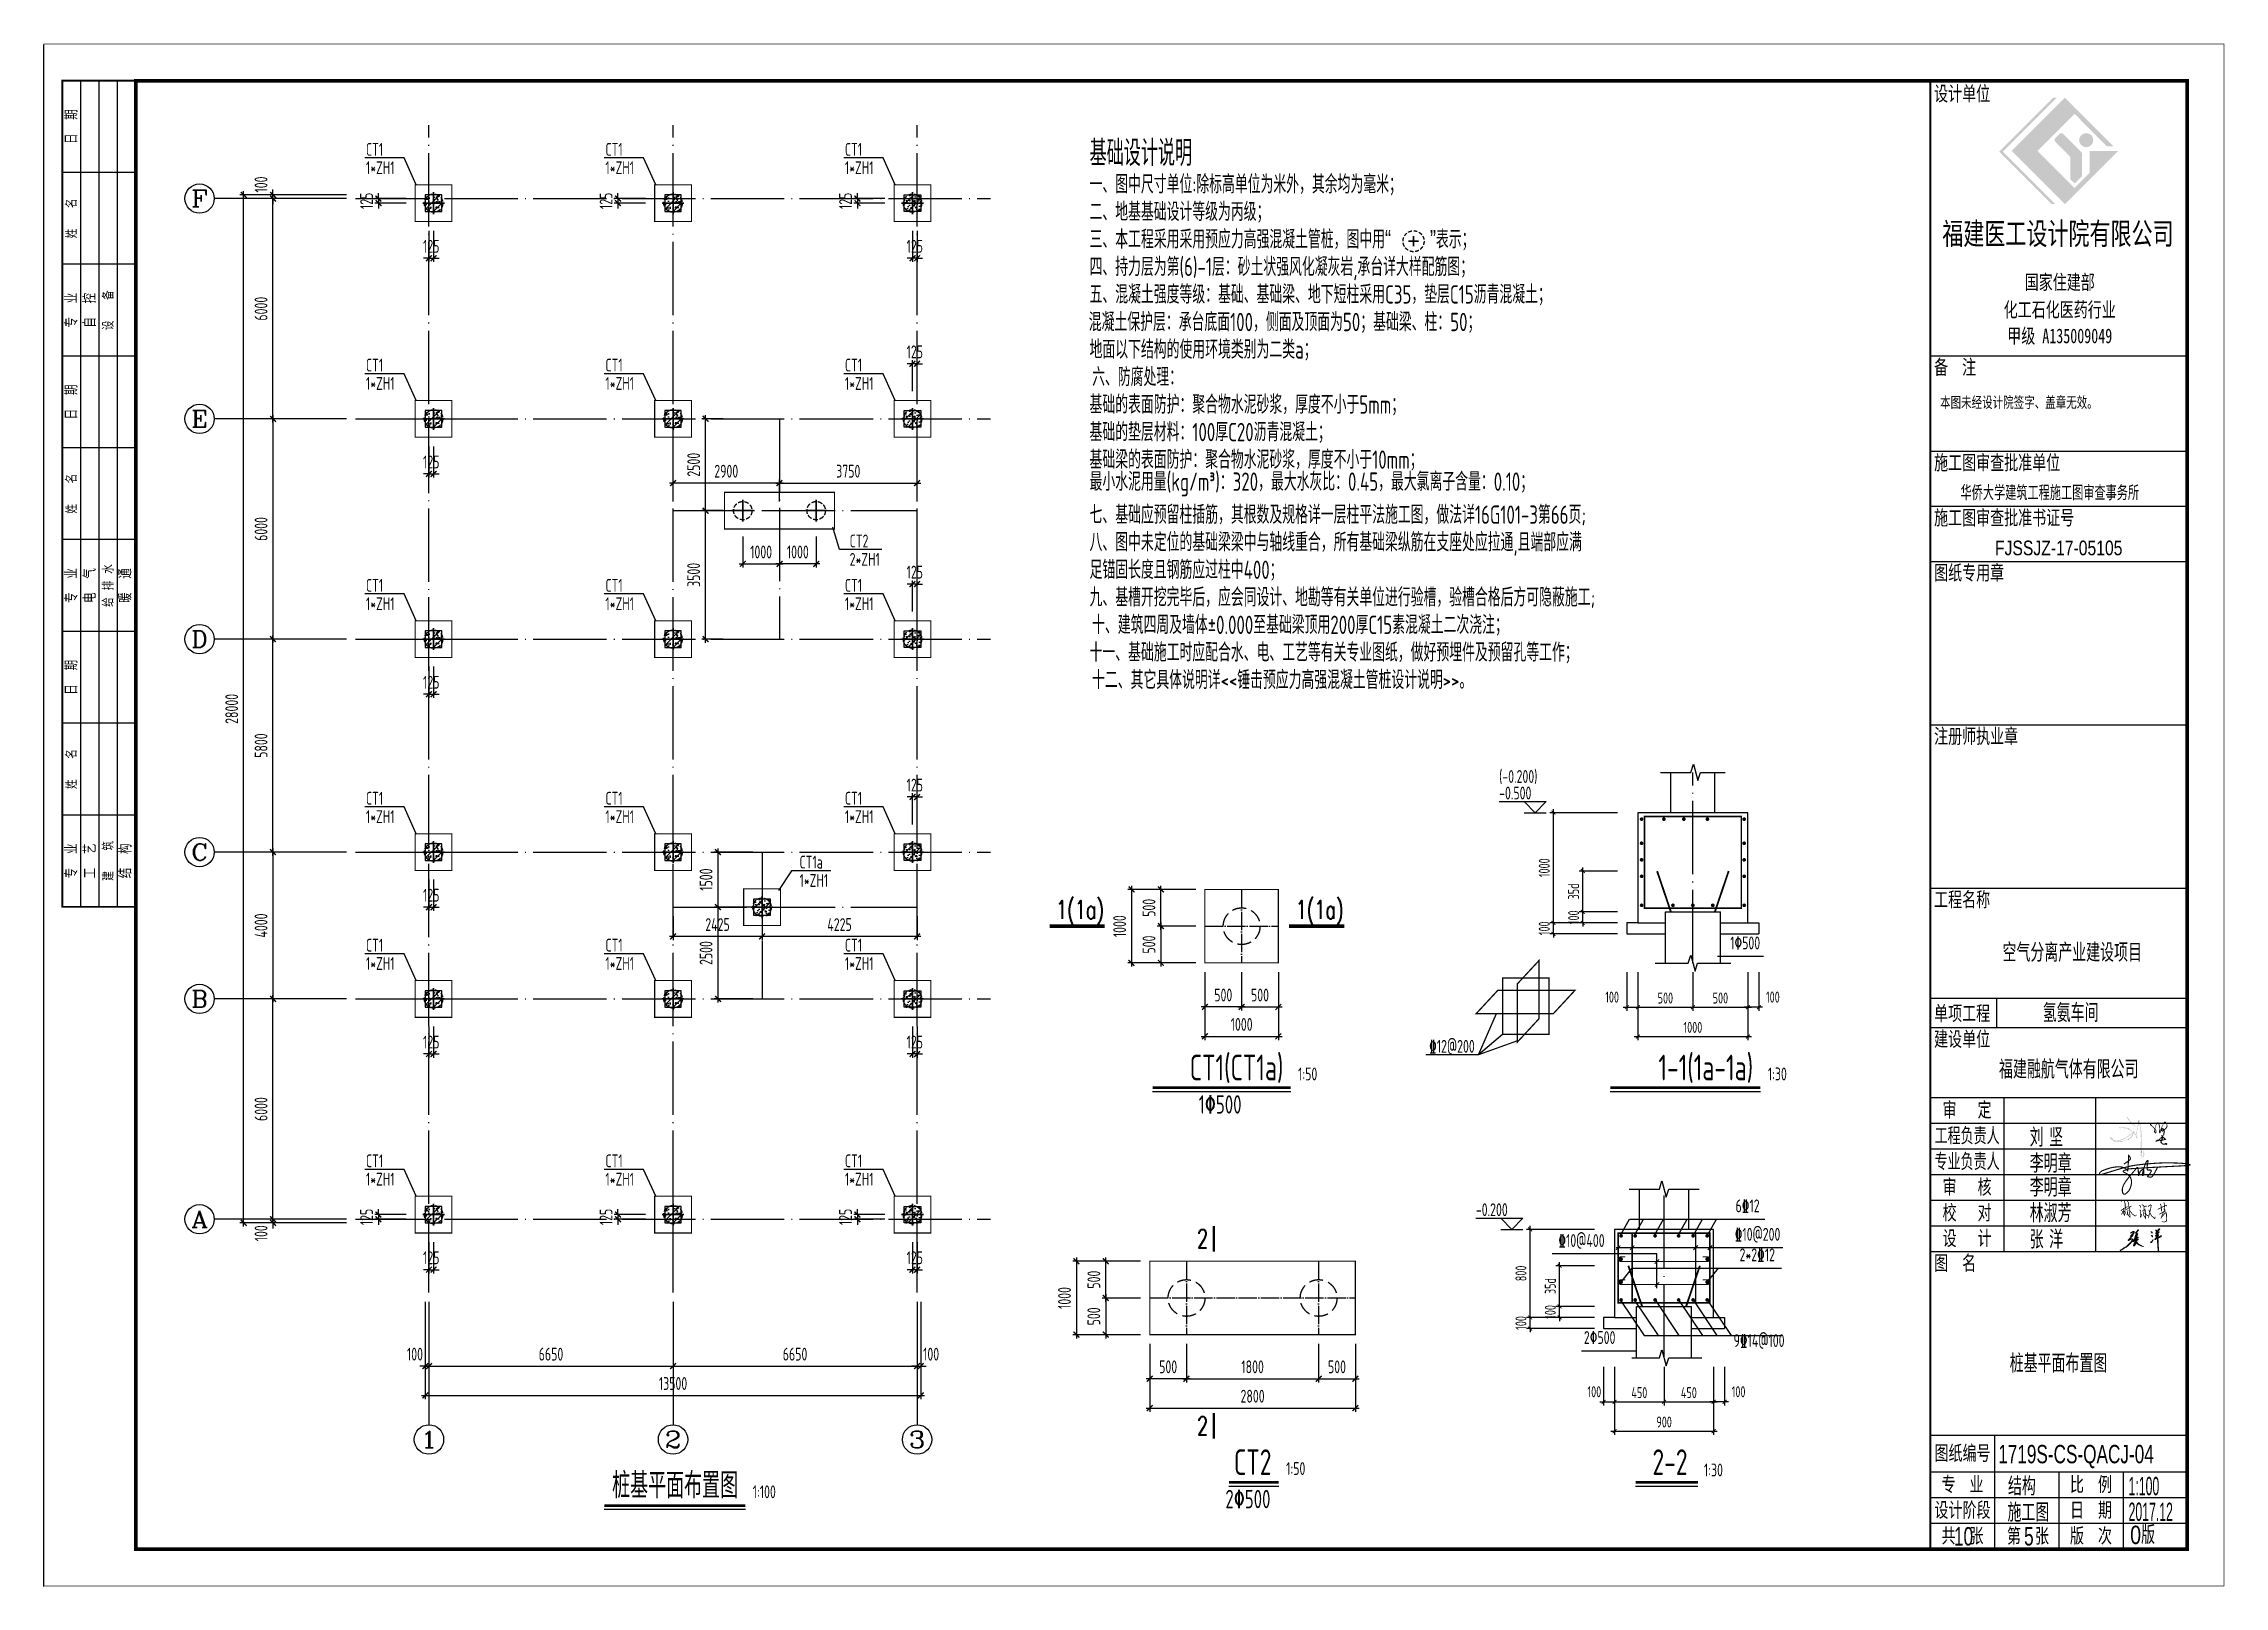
# Model space of a CAD drawing. Extents: x 297659 to 993057, y 192802 to 252212.
# Drawn here: x 581837 to 641257, y 192812 to 234832 of the extents above; entities that cross this region are included whole.
import ezdxf
from ezdxf.enums import TextEntityAlignment as Align

# ---------------------------------------------------------------- set-up
doc = ezdxf.new("R2010")
doc.units = 0
doc.header["$LTSCALE"] = 1000
for name, pattern in [('DASH', [0.35, 0.25, -0.1]), ('DASHED', [0.75, 0.5, -0.25]), ('DOTE', [2.42, 2, -0.2, 0.02, -0.2])]:
    doc.linetypes.add(name, pattern=pattern)
doc.layers.get('0').update_dxf_attribs({"linetype": 'CONTINUOUS'})
doc.layers.get('DEFPOINTS').update_dxf_attribs({"linetype": 'CONTINUOUS'})
for name, color, linetype in [('AXIS', 8, 'DOTE'), ('AXIS_DIM', 3, 'CONTINUOUS'), ('AXIS_TEXT', 3, 'CONTINUOUS'), ('COLU', 7, 'CONTINUOUS'), ('CT', 255, 'CONTINUOUS'), ('DIM', 3, 'CONTINUOUS'), ('DIMENSION', 3, 'CONTINUOUS'), ('DOTE', 8, 'DOTE'), ('FRAME', 3, 'CONTINUOUS'), ('PILE_DASH', 9, 'DASHED'), ('PUB_TEXT', 7, 'CONTINUOUS'), ('TEXT', 7, 'CONTINUOUS'), ('THIN', 7, 'CONTINUOUS'), ('TK', 211, 'CONTINUOUS'), ('ZJ', 1, 'CONTINUOUS'), ('填充', 8, 'CONTINUOUS'), ('审图中心证书', 7, 'CONTINUOUS'), ('文字', 7, 'CONTINUOUS'), ('柱涂实', 54, 'CONTINUOUS'), ('流程图', 1, 'CONTINUOUS'), ('签字边框线', 4, 'CONTINUOUS')]:
    doc.layers.add(name, color=color, linetype=linetype)
doc.layers.add('rein', color=1, linetype='CONTINUOUS', lineweight=18)
doc.styles.add('_AXIS', font='complex.shx', dxfattribs={"bigfont": 'gbcbig.shx'})
doc.styles.add('_HZTXT', font='tq__rshz.shx', dxfattribs={"width": 0.8, "bigfont": 'tq__hzdc.shx'})
doc.styles.add('COMPLEX', font='COMPLEX')
doc.styles.add('DXFS', font='txt.shx', dxfattribs={"width": 0.7, "bigfont": 'dxfs.shx'})
doc.styles.add('FRAME', font='simhei.ttf', dxfattribs={"width": 0.7})
doc.styles.add('TSSD_Dimension', font='tssdeng.shx', dxfattribs={"width": 0.7, "bigfont": 'hztxt.shx'})
doc.styles.add('TSSD_Label', font='tssdeng.shx', dxfattribs={"width": 0.7, "bigfont": 'aHzTXT.shx'})
doc.styles.add('TSSD_Rein', font='tssdeng.shx', dxfattribs={"width": 0.7, "bigfont": 'hztxt.shx'})
doc.styles.add('ZSM-FF', font='SJRF', dxfattribs={"width": 0.7, "bigfont": 'HZF'})
doc.styles.add('黑体', font='simhei.ttf', dxfattribs={"width": 0.7})
doc.dimstyles.new('TSSD_100_100', dxfattribs={"dimtxt": 350, "dimasz": 150, "dimexe": 100, "dimexo": 250, "dimgap": 150, "dimtad": 1, "dimdec": 0, "dimzin": 0, "dimdsep": 46, "dimtxsty": 'TSSD_Dimension', "dimblk": 'ARCHTICK', "dimcen": 0, "dimdle": 100, "dimclrd": 3, "dimclre": 3, "dimclrt": 7, "dimadec": 0, "dimazin": 0, "dimtfac": 1, "dimtdec": 0, "dimtix": 1, "dimtmove": 2, "dimatfit": 3, "dimfxl": 100, "dimtolj": 1, "dimtzin": 0, "dimarcsym": 0})
doc.dimstyles.new('TSSD_30_100', dxfattribs={"dimtxt": 300, "dimasz": 100, "dimexe": 100, "dimexo": 250, "dimgap": 100, "dimtad": 1, "dimdec": 0, "dimlfac": 0.333333, "dimzin": 0, "dimdsep": 46, "dimtxsty": 'TSSD_Dimension', "dimblk": 'ARCHTICK', "dimcen": 0, "dimdle": 100, "dimclrt": 7, "dimadec": 0, "dimazin": 0, "dimtfac": 1, "dimtdec": 0, "dimtix": 1, "dimtmove": 2, "dimatfit": 3, "dimfxl": 100, "dimtolj": 1, "dimtzin": 0, "dimarcsym": 0})
doc.dimstyles.new('TSSD_50_100', dxfattribs={"dimtxt": 350, "dimasz": 150, "dimexe": 100, "dimexo": 250, "dimgap": 150, "dimtad": 1, "dimdec": 0, "dimlfac": 0.5, "dimzin": 0, "dimdsep": 46, "dimtxsty": 'TSSD_Dimension', "dimblk": 'ARCHTICK', "dimcen": 0, "dimdle": 100, "dimclrd": 3, "dimclre": 3, "dimclrt": 7, "dimadec": 0, "dimazin": 0, "dimtfac": 1, "dimtdec": 0, "dimtix": 1, "dimtmove": 2, "dimatfit": 3, "dimfxl": 100, "dimtolj": 1, "dimtzin": 0, "dimarcsym": 0})

msp = doc.modelspace()

# ---------------------------------------------------------------- texts
at = {"layer": 'DIMENSION', "style": 'DXFS', "width": 0.7}
msp.add_text('基础设计说明', height=700, dxfattribs=at).set_placement((610336.149, 231501.26))
at = {"layer": 'DIMENSION', "linetype": 'Continuous', "style": 'TSSD_Dimension', "width": 0.7}
for s, p in [('一、图中尺寸单位:除标高单位为米外，其余均为毫米；', (610336.149, 230751.26)), ('二、地基基础设计等级为丙级；', (610336.149, 230001.26)), ('三、本工程采用采用预应力高强混凝土管桩，图中用“     ”表示；', (610336.149, 229251.26)), ('五、混凝土强度等级：基础、基础梁、地下短柱采用C35，垫层C15沥青混凝土；', (610336.149, 227751.26)), ('混凝土保护层：承台底面100，侧面及顶面为50；基础梁、柱：50；', (610315.313, 226999.489)), ('地面以下结构的使用环境类别为二类a；', (610336.149, 226251.26)), ('七、基础应预留柱插筋，其根数及规格详一层柱平法施工图，做法详16G101-3第66页;', (610336.149, 221751.26)), ('八、图中未定位的基础梁梁中与轴线重合，所有基础梁纵筋在支座处应拉通,且端部应满', (610336.149, 221001.26)), ('足锚固长度且钢筋应过柱中400；', (610336.149, 220251.26)), ('九、基槽开挖完毕后，应会同设计、地勘等有关单位进行验槽，验槽合格后方可隐蔽施工;', (610336.149, 219501.26)), ('十、建筑四周及墙体%%P0.000至基础梁顶用200厚C15素混凝土二次浇注；', (610405.974, 218751.26)), ('十一、基础施工时应配合水、电、工艺等有关专业图纸，做好预埋件及预留孔等工作；', (610336.149, 218001.26)), ('十二、其它具体说明详<<锤击预应力高强混凝土管桩设计说明>>。', (610405.974, 217251.26))]:
    msp.add_text(s, height=500, dxfattribs=at).set_placement(p)
at = {"layer": 'DIMENSION', "color": 6, "linetype": 'Continuous', "style": 'TSSD_Dimension', "width": 0.7}
for s, p in [('四、持力层为第(6)-1层：砂土状强风化凝灰岩,承台详大样配筋图；', (610336.149, 228501.26)), ('六、防腐处理：', (610405.974, 225501.26)), ('基础的表面防护：聚合物水泥砂浆，厚度不小于5mm；', (610336.149, 224751.26)), ('基础的垫层材料：100厚C20沥青混凝土；', (610336.149, 224001.26)), ('基础梁的表面防护：聚合物水泥砂浆，厚度不小于10mm；', (610336.149, 223251.26))]:
    msp.add_text(s, height=500, dxfattribs=at).set_placement(p)
msp.add_text('最小水泥用量(kg/m%%1403%%141)：320，最大水灰比：0.45，最大氯离子含量：0.10；', height=500, dxfattribs=at).set_placement((610336.149, 222501.26), align=Align.BOTTOM_LEFT)
at = {"layer": 'PUB_TEXT', "style": '_HZTXT'}
for s, width, p in [('氢氨车间', 0.8, (636307.971, 208181.708)), ('1719S-CS-QACJ-04', 0.7, (635093.967, 196164.42)), ('10', 0.7, (633889.198, 193924.447)), ('5', 0.7, (635799.392, 193924.447))]:
    msp.add_text(s, height=500, dxfattribs=dict(at, width=width)).set_placement(p)
at = {"layer": 'TEXT', "width": 0.7}
for s, height, style, p in [('CT1', 350, 'TSSD_Rein', (590619.76, 231776.65)), ('CT1', 350, 'TSSD_Rein', (597144.76, 231776.65)), ('CT1', 350, 'TSSD_Rein', (603669.761, 231776.65)), ('1*ZH1', 350, 'TSSD_Rein', (590619.76, 231276.65)), ('1*ZH1', 350, 'TSSD_Rein', (597144.76, 231276.65)), ('1*ZH1', 350, 'TSSD_Rein', (603669.761, 231276.65)), ('CT1', 350, 'TSSD_Rein', (590619.76, 225901.65)), ('CT1', 350, 'TSSD_Rein', (597144.76, 225901.65)), ('CT1', 350, 'TSSD_Rein', (603669.761, 225901.65)), ('1*ZH1', 350, 'TSSD_Rein', (590619.76, 225401.65)), ('1*ZH1', 350, 'TSSD_Rein', (597144.76, 225401.65)), ('1*ZH1', 350, 'TSSD_Rein', (603669.761, 225401.65)), ('CT2', 350, 'TSSD_Rein', (603798.853, 221109.578)), ('2*ZH1', 350, 'TSSD_Rein', (603798.853, 220609.578)), ('CT1', 350, 'TSSD_Rein', (590619.76, 219901.65)), ('CT1', 350, 'TSSD_Rein', (597144.76, 219901.65)), ('CT1', 350, 'TSSD_Rein', (603669.761, 219901.65)), ('1*ZH1', 350, 'TSSD_Rein', (590619.76, 219401.65)), ('1*ZH1', 350, 'TSSD_Rein', (597144.76, 219401.65)), ('1*ZH1', 350, 'TSSD_Rein', (603669.761, 219401.65)), ('1*ZH1', 350, 'TSSD_Rein', (590619.76, 213601.65)), ('CT1', 350, 'TSSD_Rein', (590619.76, 214101.65)), ('1*ZH1', 350, 'TSSD_Rein', (597144.76, 213601.65)), ('CT1', 350, 'TSSD_Rein', (597144.76, 214101.65)), ('1*ZH1', 350, 'TSSD_Rein', (603669.761, 213601.65)), ('CT1', 350, 'TSSD_Rein', (603669.761, 214101.65)), ('1*ZH1', 350, 'TSSD_Rein', (602434.013, 211864.006)), ('CT1a', 350, 'TSSD_Rein', (602434.013, 212364.006)), ('1(1a)', 500, 'COMPLEX', (609422.503, 210994.97)), ('1(1a)', 500, 'COMPLEX', (615950.954, 210994.97)), ('CT1', 350, 'TSSD_Rein', (590619.76, 210101.65)), ('CT1', 350, 'TSSD_Rein', (597144.76, 210101.65)), ('CT1', 350, 'TSSD_Rein', (603669.761, 210101.65)), ('1*ZH1', 350, 'TSSD_Rein', (590619.76, 209601.65)), ('1*ZH1', 350, 'TSSD_Rein', (597144.76, 209601.65)), ('1*ZH1', 350, 'TSSD_Rein', (603669.761, 209601.65)), ('1%%130500', 500, 'TSSD_Rein', (613310.292, 205688.24)), ('CT1', 350, 'TSSD_Rein', (590619.76, 204226.65)), ('CT1', 350, 'TSSD_Rein', (597144.76, 204226.65)), ('CT1', 350, 'TSSD_Rein', (603669.761, 204226.65)), ('1*ZH1', 350, 'TSSD_Rein', (590619.76, 203726.65)), ('1*ZH1', 350, 'TSSD_Rein', (597144.76, 203726.65)), ('1*ZH1', 350, 'TSSD_Rein', (603669.761, 203726.65)), ('2%%130500', 500, 'TSSD_Rein', (614036.581, 194939.603))]:
    msp.add_text(s, height=height, dxfattribs=dict(at, style=style)).set_placement(p)
at = {"layer": 'TEXT', "style": 'TSSD_Rein', "width": 0.7}
for s, p in [('1%%130500', (628199.448, 210056.957)), ('6\x8412', (628265.811, 202895.138)), ('\x8410@200', (628536.22, 202120.901)), ('\x8410@400', (623739.676, 201951.022)), ('2*2\x8412', (628529.147, 201561.062)), ('2%%130500', (624234.843, 199308.32)), ('9%%13214@100', (628577.94, 199226.46))]:
    msp.add_text(s, height=350, dxfattribs=at).set_placement(p, align=Align.BOTTOM_CENTER)
msp.add_text('%%13212@200', height=350, dxfattribs=at).set_placement((620831.197, 207346.122), align=Align.RIGHT)
at = {"layer": 'TEXT', "linetype": 'ByBlock', "style": 'TSSD_Rein', "width": 0.7}
for s, p in [('CT1(CT1a)', (615618.08, 206593.529)), ('1-1(1a-1a)', (628417.024, 206593.76)), ('CT2', (615292.554, 195844.892)), ('2-2', (626629.449, 195845.124)), ('桩基平面布置图', (600757.74, 195211.785))]:
    msp.add_text(s, height=700, dxfattribs=at).set_placement(p, align=Align.RIGHT)
at = {"layer": 'TEXT', "linetype": 'ByBlock', "width": 0.7}
for s, height, style, p in [('1:50', 350, 'TSSD_Rein', (616018.08, 206593.529)), ('1:30', 350, 'TSSD_Rein', (628817.024, 206593.529)), ('2', 500, 'COMPLEX', (613265.313, 202034.086)), ('2', 500, 'COMPLEX', (613265.313, 196935.327)), ('1:50', 350, 'TSSD_Rein', (615692.554, 195844.892)), ('1:30', 350, 'TSSD_Rein', (627076.119, 195807.093)), ('1:100', 350, 'TSSD_Rein', (601157.74, 195211.785))]:
    msp.add_text(s, height=height, dxfattribs=dict(at, style=style)).set_placement(p)
at = {"layer": 'THIN', "style": 'TSSD_Label', "width": 0.7}
for s, p in [('-0.500', (621496.13, 214244.917)), ('(-0.200)', (621496.13, 214694.917)), ('-0.200', (620862.029, 202896.28))]:
    msp.add_text(s, height=350, dxfattribs=at).set_placement(p)
at = {"layer": 'TK', "style": 'ZSM-FF', "width": 0.8}
msp.add_text('桩基平面布置图', height=500, dxfattribs=at).set_placement((636736.971, 198911.708), align=Align.MIDDLE)

# ---------------------------------------------------------------- blocks, each defined once
blk = doc.blocks.new('_ARCHTICK')
at = {"color": 0}
blk.add_lwpolyline([(-0.53, -0.53, 0.25, 0.25, 0), (0.53, 0.53, 0.5, 0.5, 0)], format="xyseb", dxfattribs=at)
blk = doc.blocks.new('*D10')
at = {"layer": 'AXIS_DIM', "color": 3, "lineweight": -2}
for p, q in [((590087, 208812), (587987, 208812)), ((588087, 202712), (588087, 208912)), ((590087, 202812), (587987, 202812))]:
    blk.add_line(p, q, dxfattribs=at)
at = {"layer": 'DEFPOINTS', "color": 0}
for p in [(588087, 208812), (590337, 208812), (590337, 202812)]:
    blk.add_point(p, dxfattribs=at)
at = {"layer": 'AXIS_DIM', "color": 3, "lineweight": -2, "xscale": 150, "yscale": 150, "zscale": 150}
for p, rotation in [((588087, 208812), 90), ((588087, 202812), 270)]:
    blk.add_blockref('_ARCHTICK', p, dxfattribs=dict(at, rotation=rotation))
at = {"layer": 'AXIS_DIM', "color": 7, "insert": (587762, 205812), "char_height": 350, "attachment_point": 5, "rotation": 90, "style": 'TSSD_Dimension'}
blk.add_mtext('\\A1;6000', dxfattribs=at)
blk = doc.blocks.new('*D11')
at = {"layer": 'AXIS_DIM', "color": 3, "lineweight": -2}
for p, q in [((590087, 212812), (587987, 212812)), ((588087, 212912), (588087, 208712)), ((590087, 208812), (587987, 208812))]:
    blk.add_line(p, q, dxfattribs=at)
at = {"layer": 'DEFPOINTS', "color": 0}
for p in [(590337, 212812), (588087, 208812), (590337, 208812)]:
    blk.add_point(p, dxfattribs=at)
at = {"layer": 'AXIS_DIM', "color": 3, "lineweight": -2, "xscale": 150, "yscale": 150, "zscale": 150}
for p, rotation in [((588087, 212812), 90), ((588087, 208812), 270)]:
    blk.add_blockref('_ARCHTICK', p, dxfattribs=dict(at, rotation=rotation))
at = {"layer": 'AXIS_DIM', "color": 7, "insert": (587762, 210812), "char_height": 350, "attachment_point": 5, "rotation": 90, "style": 'TSSD_Dimension'}
blk.add_mtext('\\A1;4000', dxfattribs=at)
blk = doc.blocks.new('*D12')
at = {"layer": 'AXIS_DIM', "color": 3, "lineweight": -2}
for p, q in [((590087, 224612), (587987, 224612)), ((588087, 224712), (588087, 218512)), ((590087, 218612), (587987, 218612))]:
    blk.add_line(p, q, dxfattribs=at)
at = {"layer": 'DEFPOINTS', "color": 0}
for p in [(590337, 224612), (588087, 218612), (590337, 218612)]:
    blk.add_point(p, dxfattribs=at)
at = {"layer": 'AXIS_DIM', "color": 3, "lineweight": -2, "xscale": 150, "yscale": 150, "zscale": 150}
for p, rotation in [((588087, 224612), 90), ((588087, 218612), 270)]:
    blk.add_blockref('_ARCHTICK', p, dxfattribs=dict(at, rotation=rotation))
at = {"layer": 'AXIS_DIM', "color": 7, "insert": (587762, 221612), "char_height": 350, "attachment_point": 5, "rotation": 90, "style": 'TSSD_Dimension'}
blk.add_mtext('\\A1;6000', dxfattribs=at)
blk = doc.blocks.new('*D13')
at = {"layer": 'AXIS_DIM', "color": 3, "lineweight": -2}
for p, q in [((590087, 230712), (587187, 230712)), ((587287, 202612), (587287, 230812)), ((590087, 202712), (587187, 202712))]:
    blk.add_line(p, q, dxfattribs=at)
at = {"layer": 'DEFPOINTS', "color": 0}
for p in [(587287, 230712), (590337, 230712), (590337, 202712)]:
    blk.add_point(p, dxfattribs=at)
at = {"layer": 'AXIS_DIM', "color": 3, "lineweight": -2, "xscale": 150, "yscale": 150, "zscale": 150}
for p, rotation in [((587287, 230712), 90), ((587287, 202712), 270)]:
    blk.add_blockref('_ARCHTICK', p, dxfattribs=dict(at, rotation=rotation))
at = {"layer": 'AXIS_DIM', "color": 7, "insert": (586962, 216712), "char_height": 350, "attachment_point": 5, "rotation": 90, "style": 'TSSD_Dimension'}
blk.add_mtext('\\A1;28000', dxfattribs=at)
blk = doc.blocks.new('*D14')
at = {"layer": 'AXIS_DIM', "color": 3, "lineweight": -2}
for p, q in [((590087, 202812), (587987, 202812)), ((590087, 202712), (587987, 202712)), ((588087, 202812), (588087, 202962)), ((588087, 202812), (588087, 202712)), ((588087, 202712), (588087, 202562))]:
    blk.add_line(p, q, dxfattribs=at)
at = {"layer": 'DEFPOINTS', "color": 0}
for p in [(588087, 202712), (590337, 202812), (590337, 202712)]:
    blk.add_point(p, dxfattribs=at)
at = {"layer": 'AXIS_DIM', "color": 3, "lineweight": -2, "xscale": 150, "yscale": 150, "zscale": 150}
for p, rotation in [((588087, 202812), 270), ((588087, 202712), 90)]:
    blk.add_blockref('_ARCHTICK', p, dxfattribs=dict(at, rotation=rotation))
at = {"layer": 'AXIS_DIM', "color": 7, "insert": (587762, 202429), "char_height": 350, "attachment_point": 5, "rotation": 90, "style": 'TSSD_Dimension'}
blk.add_mtext('\\A1;100', dxfattribs=at)
blk = doc.blocks.new('*D15')
at = {"layer": 'AXIS_DIM', "color": 3, "lineweight": -2}
for p, q in [((590087, 230712), (587987, 230712)), ((590087, 230612), (587987, 230612)), ((588087, 230712), (588087, 230862)), ((588087, 230612), (588087, 230712)), ((588087, 230612), (588087, 230462))]:
    blk.add_line(p, q, dxfattribs=at)
at = {"layer": 'DEFPOINTS', "color": 0}
for p in [(588087, 230712), (590337, 230712), (590337, 230612)]:
    blk.add_point(p, dxfattribs=at)
at = {"layer": 'AXIS_DIM', "color": 3, "lineweight": -2, "xscale": 150, "yscale": 150, "zscale": 150}
for p, rotation in [((588087, 230712), 270), ((588087, 230612), 90)]:
    blk.add_blockref('_ARCHTICK', p, dxfattribs=dict(at, rotation=rotation))
at = {"layer": 'AXIS_DIM', "color": 7, "insert": (587762, 230994), "char_height": 350, "attachment_point": 5, "rotation": 90, "style": 'TSSD_Dimension'}
blk.add_mtext('\\A1;100', dxfattribs=at)
blk = doc.blocks.new('_AXISO')
blk.add_circle((0, 0), 0.5)
at = {"layer": 'AXIS_TEXT', "style": 'COMPLEX', "width": 1.041667}
blk.add_attdef('A', text='', height=0.56, dxfattribs=at).set_placement((-0.25, -0.28), (0.25, -0.28), align=Align.FIT)
blk = doc.blocks.new('*D16')
at = {"layer": 'AXIS_DIM', "color": 3, "lineweight": -2}
for p, q in [((588087, 212712), (588087, 218712)), ((590087, 218612), (587987, 218612)), ((590087, 212812), (587987, 212812))]:
    blk.add_line(p, q, dxfattribs=at)
at = {"layer": 'DEFPOINTS', "color": 0}
for p in [(588087, 218612), (590337, 218612), (590337, 212812)]:
    blk.add_point(p, dxfattribs=at)
at = {"layer": 'AXIS_DIM', "color": 3, "lineweight": -2, "xscale": 150, "yscale": 150, "zscale": 150}
for p, rotation in [((588087, 218612), 90), ((588087, 212812), 270)]:
    blk.add_blockref('_ARCHTICK', p, dxfattribs=dict(at, rotation=rotation))
at = {"layer": 'AXIS_DIM', "color": 7, "insert": (587762, 215712), "char_height": 350, "attachment_point": 5, "rotation": 90, "style": 'TSSD_Dimension'}
blk.add_mtext('\\A1;5800', dxfattribs=at)
blk = doc.blocks.new('*D17')
at = {"layer": 'AXIS_DIM', "color": 3, "lineweight": -2}
for p, q in [((592337, 200562), (592337, 198712)), ((598987, 200562), (598987, 198712)), ((592237, 198812), (599087, 198812))]:
    blk.add_line(p, q, dxfattribs=at)
at = {"layer": 'DEFPOINTS', "color": 0}
for p in [(592337, 200812), (598987, 200812), (598987, 198812)]:
    blk.add_point(p, dxfattribs=at)
at = {"layer": 'AXIS_DIM', "color": 3, "lineweight": -2, "xscale": 150, "yscale": 150, "zscale": 150, "rotation": 180}
blk.add_blockref('_ARCHTICK', (592337, 198812), dxfattribs=at)
at = {"layer": 'AXIS_DIM', "color": 3, "lineweight": -2, "xscale": 150, "yscale": 150, "zscale": 150}
blk.add_blockref('_ARCHTICK', (598987, 198812), dxfattribs=at)
at = {"layer": 'AXIS_DIM', "color": 7, "insert": (595662, 199137), "char_height": 350, "attachment_point": 5, "style": 'TSSD_Dimension'}
blk.add_mtext('\\A1;6650', dxfattribs=at)
blk = doc.blocks.new('*D18')
at = {"layer": 'AXIS_DIM', "color": 3, "lineweight": -2}
for p, q in [((598987, 200562), (598987, 198712)), ((605637, 200562), (605637, 198712)), ((598887, 198812), (605737, 198812))]:
    blk.add_line(p, q, dxfattribs=at)
at = {"layer": 'DEFPOINTS', "color": 0}
for p in [(598987, 200812), (605637, 200812), (605637, 198812)]:
    blk.add_point(p, dxfattribs=at)
at = {"layer": 'AXIS_DIM', "color": 3, "lineweight": -2, "xscale": 150, "yscale": 150, "zscale": 150, "rotation": 180}
blk.add_blockref('_ARCHTICK', (598987, 198812), dxfattribs=at)
at = {"layer": 'AXIS_DIM', "color": 3, "lineweight": -2, "xscale": 150, "yscale": 150, "zscale": 150}
blk.add_blockref('_ARCHTICK', (605637, 198812), dxfattribs=at)
at = {"layer": 'AXIS_DIM', "color": 7, "insert": (602312, 199137), "char_height": 350, "attachment_point": 5, "style": 'TSSD_Dimension'}
blk.add_mtext('\\A1;6650', dxfattribs=at)
blk = doc.blocks.new('*D19')
at = {"layer": 'AXIS_DIM', "color": 3, "lineweight": -2}
for p, q in [((592237, 200562), (592237, 197912)), ((605737, 200562), (605737, 197912)), ((592137, 198012), (605837, 198012))]:
    blk.add_line(p, q, dxfattribs=at)
at = {"layer": 'DEFPOINTS', "color": 0}
for p in [(592237, 200812), (605737, 200812), (605737, 198012)]:
    blk.add_point(p, dxfattribs=at)
at = {"layer": 'AXIS_DIM', "color": 3, "lineweight": -2, "xscale": 150, "yscale": 150, "zscale": 150, "rotation": 180}
blk.add_blockref('_ARCHTICK', (592237, 198012), dxfattribs=at)
at = {"layer": 'AXIS_DIM', "color": 3, "lineweight": -2, "xscale": 150, "yscale": 150, "zscale": 150}
blk.add_blockref('_ARCHTICK', (605737, 198012), dxfattribs=at)
at = {"layer": 'AXIS_DIM', "color": 7, "insert": (598987, 198337), "char_height": 350, "attachment_point": 5, "style": 'TSSD_Dimension'}
blk.add_mtext('\\A1;13500', dxfattribs=at)
blk = doc.blocks.new('*D20')
at = {"layer": 'AXIS_DIM', "color": 3, "lineweight": -2}
for p, q in [((605637, 200562), (605637, 198712)), ((605737, 200562), (605737, 198712)), ((605637, 198812), (605487, 198812)), ((605637, 198812), (605737, 198812)), ((605737, 198812), (605887, 198812))]:
    blk.add_line(p, q, dxfattribs=at)
at = {"layer": 'DEFPOINTS', "color": 0}
for p in [(605637, 200812), (605737, 200812), (605737, 198812)]:
    blk.add_point(p, dxfattribs=at)
at = {"layer": 'AXIS_DIM', "color": 3, "lineweight": -2, "xscale": 150, "yscale": 150, "zscale": 150}
blk.add_blockref('_ARCHTICK', (605637, 198812), dxfattribs=at)
at = {"layer": 'AXIS_DIM', "color": 3, "lineweight": -2, "xscale": 150, "yscale": 150, "zscale": 150, "rotation": 180}
blk.add_blockref('_ARCHTICK', (605737, 198812), dxfattribs=at)
at = {"layer": 'AXIS_DIM', "color": 7, "insert": (606019, 199137), "char_height": 350, "attachment_point": 5, "style": 'TSSD_Dimension'}
blk.add_mtext('\\A1;100', dxfattribs=at)
blk = doc.blocks.new('*D21')
at = {"layer": 'AXIS_DIM', "color": 3, "lineweight": -2}
for p, q in [((592237, 200562), (592237, 198712)), ((592337, 200562), (592337, 198712)), ((592237, 198812), (592087, 198812)), ((592337, 198812), (592237, 198812)), ((592337, 198812), (592487, 198812))]:
    blk.add_line(p, q, dxfattribs=at)
at = {"layer": 'DEFPOINTS', "color": 0}
for p in [(592237, 200812), (592337, 200812), (592237, 198812)]:
    blk.add_point(p, dxfattribs=at)
at = {"layer": 'AXIS_DIM', "color": 3, "lineweight": -2, "xscale": 150, "yscale": 150, "zscale": 150}
blk.add_blockref('_ARCHTICK', (592237, 198812), dxfattribs=at)
at = {"layer": 'AXIS_DIM', "color": 3, "lineweight": -2, "xscale": 150, "yscale": 150, "zscale": 150, "rotation": 180}
blk.add_blockref('_ARCHTICK', (592337, 198812), dxfattribs=at)
at = {"layer": 'AXIS_DIM', "color": 7, "insert": (591955, 199137), "char_height": 350, "attachment_point": 5, "style": 'TSSD_Dimension'}
blk.add_mtext('\\A1;100', dxfattribs=at)
blk = doc.blocks.new('李明章')
at = {"layer": '签字边框线', "const_width": 60}
blk.add_lwpolyline([(706, 1004), (786, 1062), (852, 1109), (905, 1147), (947, 1178), (979, 1202), (1004, 1222), (1022, 1238), (1036, 1252), (1046, 1265), (1053, 1277), (1057, 1289), (1059, 1301), (1058, 1315), (1054, 1329), (1049, 1344), (1041, 1362), (1031, 1381), (1020, 1402), (1008, 1423), (996, 1442), (985, 1460), (974, 1475), (964, 1485), (957, 1491), (952, 1490), (949, 1483), (948, 1469), (948, 1446), (948, 1416), (949, 1377), (950, 1329), (949, 1272), (948, 1204), (945, 1130), (941, 1052), (937, 973), (932, 896), (928, 826), (922, 763), (918, 713), (913, 677), (909, 653), (904, 641), (900, 638), (896, 641), (891, 650), (885, 661), (879, 674), (872, 686), (864, 697), (855, 707), (845, 717), (835, 726), (824, 735), (812, 744), (799, 753), (785, 763), (770, 773), (755, 782), (738, 792), (721, 801), (702, 810), (683, 819), (662, 826), (640, 833), (617, 839), (593, 844), (567, 848), (541, 851), (514, 854), (486, 856), (457, 857), (427, 857), (397, 857), (366, 856), (335, 854), (304, 853), (273, 850), (242, 847), (212, 844), (182, 840), (152, 836), (122, 831), (92, 826), (61, 820), (30, 813), (-3, 805), (-38, 796), (-75, 786), (-113, 774), (-152, 762), (-191, 750), (-230, 737), (-268, 724), (-304, 711), (-339, 698), (-372, 686), (-402, 674), (-430, 663), (-455, 651), (-479, 640), (-501, 628), (-521, 616), (-539, 604), (-556, 592), (-571, 580), (-584, 567), (-596, 554), (-605, 541), (-613, 529), (-620, 516), (-624, 504), (-626, 492), (-626, 481), (-625, 470), (-621, 461), (-615, 453), (-607, 446), (-597, 441), (-584, 438), (-569, 437), (-550, 439), (-524, 443), (-490, 452), (-445, 464), (-388, 481), (-316, 503), (-228, 531), (-121, 564), (0, 601), (132, 642), (272, 684), (414, 727), (556, 768), (693, 807), (822, 841), (939, 870), (1046, 895), (1144, 915), (1236, 931), (1323, 945), (1407, 957), (1491, 967), (1575, 977), (1663, 986), (1752, 996), (1843, 1005), (1935, 1013), (2027, 1021), (2117, 1029), (2206, 1037), (2292, 1043), (2374, 1049), (2454, 1054), (2531, 1059), (2606, 1063), (2680, 1066), (2752, 1069), (2825, 1071), (2898, 1073), (2971, 1073), (3045, 1074), (3118, 1074), (3191, 1073), (3263, 1072), (3333, 1071), (3402, 1070), (3468, 1068), (3531, 1067), (3592, 1065), (3650, 1063), (3706, 1060), (3759, 1058), (3810, 1055), (3859, 1051), (3906, 1047), (3951, 1043), (3994, 1038), (4034, 1033), (4073, 1028), (4108, 1022), (4141, 1016), (4171, 1011), (4198, 1005), (4221, 1000), (4242, 995), (4259, 990), (4273, 985), (4285, 980), (4293, 975), (4299, 970), (4302, 965), (4303, 960), (4297, 955), (4283, 950), (4256, 944), (4213, 938), (4151, 931), (4066, 924), (3956, 917), (3819, 908), (3657, 899), (3476, 890), (3281, 880), (3077, 870), (2869, 859), (2662, 849), (2461, 838), (2270, 828), (2091, 818), (1925, 808), (1771, 798), (1631, 790), (1505, 782), (1394, 775), (1298, 768), (1218, 764), (1152, 760), (1099, 756), (1056, 753), (1022, 751), (995, 748), (974, 746), (955, 742), (939, 739), (924, 734), (909, 729), (896, 724), (883, 719), (870, 714), (857, 708), (844, 703), (830, 698), (816, 693), (801, 688), (786, 683), (770, 678), (755, 673), (739, 667), (724, 660), (709, 653), (694, 646), (682, 637), (671, 628), (664, 619), (661, 609), (662, 599), (668, 589), (680, 578), (697, 567), (718, 555), (742, 543), (768, 531), (795, 518), (822, 505), (848, 491), (872, 476), (894, 461), (914, 445), (933, 429), (951, 412), (968, 394), (984, 376), (999, 358), (1014, 339), (1029, 319), (1043, 298), (1056, 277), (1068, 254), (1079, 231), (1089, 206), (1098, 180), (1104, 153), (1110, 124), (1113, 94), (1115, 62), (1116, 30), (1114, -4), (1112, -38), (1107, -73), (1101, -110), (1093, -146), (1085, -183), (1074, -219), (1063, -254), (1052, -287), (1039, -319), (1026, -349), (1013, -376), (999, -401), (985, -423), (971, -443), (957, -462), (943, -479), (929, -494), (915, -508), (902, -521), (888, -534), (875, -545), (863, -556), (851, -566), (840, -575), (830, -583), (820, -591), (812, -598), (804, -604), (797, -610), (790, -616), (784, -620), (778, -624), (771, -628), (765, -631), (758, -633), (751, -634), (743, -635), (735, -635), (727, -634), (719, -633), (710, -631), (702, -627), (693, -623), (685, -618), (676, -612), (668, -604), (660, -595), (653, -584), (646, -572), (639, -558), (634, -542), (629, -524), (625, -505), (621, -484), (618, -463), (617, -441), (616, -419), (616, -396), (616, -373), (618, -351), (621, -328), (626, -304), (631, -279), (639, -253), (648, -225), (658, -196), (671, -165), (686, -132), (705, -95), (727, -55), (754, -11), (785, 38), (823, 92), (866, 151), (916, 216), (971, 286), (1029, 357), (1088, 428), (1146, 498), (1202, 563), (1253, 623), (1297, 674), (1332, 717), (1361, 750), (1383, 776), (1399, 795), (1411, 808), (1420, 816), (1426, 821), (1432, 823), (1437, 823), (1441, 822), (1446, 819), (1451, 815), (1455, 810), (1459, 802), (1463, 794), (1466, 784), (1469, 773), (1472, 760), (1474, 747), (1476, 733), (1478, 718), (1480, 703), (1482, 687), (1483, 672), (1485, 657), (1486, 642), (1487, 627), (1488, 612), (1489, 597), (1490, 582), (1491, 567), (1492, 552), (1493, 536), (1494, 520), (1495, 504), (1495, 488), (1496, 473), (1497, 458), (1498, 444), (1499, 431), (1499, 419), (1500, 409), (1501, 401), (1502, 394), (1503, 390), (1505, 390), (1508, 392), (1511, 398), (1515, 408), (1519, 421), (1524, 436), (1530, 454), (1536, 473), (1543, 492), (1550, 512), (1558, 531), (1565, 549), (1574, 566), (1582, 582), (1590, 597), (1599, 611), (1609, 623), (1618, 635), (1628, 646), (1638, 657), (1648, 666), (1659, 674), (1669, 682), (1680, 689), (1691, 695), (1702, 700), (1712, 705), (1723, 708), (1733, 711), (1743, 712), (1752, 712), (1761, 710), (1769, 707), (1775, 702), (1781, 694), (1786, 685), (1789, 674), (1791, 661), (1793, 646), (1793, 631), (1793, 615), (1793, 598), (1792, 581), (1791, 563), (1790, 546), (1788, 529), (1786, 512), (1783, 496), (1780, 480), (1776, 465), (1772, 450), (1767, 437), (1761, 424), (1755, 413), (1749, 403), (1742, 395), (1736, 389), (1731, 385), (1726, 384), (1722, 385), (1718, 388), (1716, 395), (1714, 403), (1713, 414), (1713, 427), (1714, 443), (1716, 461), (1719, 481), (1722, 502), (1727, 526), (1732, 551), (1737, 577), (1744, 604), (1750, 632), (1757, 660), (1765, 689), (1773, 717), (1781, 746), (1789, 774), (1798, 803), (1807, 832), (1816, 861), (1826, 890), (1836, 918), (1846, 947), (1856, 975), (1867, 1002), (1878, 1029), (1889, 1054), (1900, 1078), (1911, 1100), (1922, 1121), (1933, 1139), (1944, 1156), (1954, 1170), (1964, 1183), (1973, 1193), (1981, 1200), (1989, 1206), (1995, 1209), (2000, 1209), (2005, 1207), (2009, 1203), (2011, 1197), (2013, 1188), (2014, 1178), (2014, 1165), (2013, 1151), (2011, 1135), (2009, 1117), (2006, 1098), (2003, 1079), (1999, 1058), (1996, 1037), (1992, 1016), (1988, 994), (1985, 973), (1981, 952), (1978, 931), (1975, 911), (1973, 892), (1971, 873), (1969, 856), (1969, 840), (1968, 824), (1968, 810), (1969, 797), (1970, 785), (1971, 773), (1972, 762), (1973, 752), (1975, 743), (1976, 734), (1978, 726), (1980, 718), (1982, 712), (1985, 706), (1988, 700), (1993, 696), (1998, 692), (2004, 689), (2011, 686), (2019, 684), (2027, 683), (2037, 682), (2047, 682), (2058, 682), (2070, 683), (2082, 683), (2095, 684), (2108, 685), (2121, 686), (2133, 686), (2144, 686), (2154, 685), (2163, 683), (2171, 680), (2177, 677), (2183, 673), (2187, 668), (2191, 662), (2193, 656), (2195, 649), (2196, 641), (2196, 633), (2195, 623), (2192, 613), (2189, 602), (2183, 590), (2177, 576), (2168, 561), (2158, 544), (2146, 527), (2132, 508), (2118, 490), (2104, 471), (2089, 453), (2074, 437), (2060, 421), (2047, 408), (2035, 396), (2025, 386), (2016, 377), (2008, 369), (2002, 361), (1998, 355), (1995, 349), (1995, 343), (1997, 337), (2001, 332), (2006, 327), (2013, 322), (2021, 317), (2031, 313), (2041, 310), (2053, 307), (2065, 304), (2078, 302), (2092, 300), (2107, 298), (2124, 297), (2141, 296), (2160, 296), (2180, 297), (2204, 305), (2233, 326), (2270, 366), (2317, 432), (2376, 529), (2449, 664), (2538, 844)], dxfattribs=at)
blk = doc.blocks.new('张洋')
at = {"lineweight": 9}
h = blk.add_hatch(color=4, dxfattribs=at)
h.paths.add_polyline_path([(1319, 100), (1323, 105), (1371, 81), (1419, 47), (1410, 23), (1391, 9), (1333, -73), (1232, -183), (1232, -193), (1203, -212), (1199, -197), (1208, -164), (1247, -101), (1256, -53), (1290, -1), (1299, 47), (1314, 62), (1319, 100)], flags=16)
h.paths.add_polyline_path([(2773, 134), (2763, 139), (2759, 129), (2768, 124), (2773, 134)], flags=17)
h.paths.add_polyline_path([(2941, 302), (2936, 307), (2917, 297), (2912, 273), (2821, 153), (2787, 95), (2778, 91), (2773, 110), (2759, 115), (2749, 95), (2739, 95), (2725, 76), (2754, 43), (2797, 43), (2821, 67), (2922, 239), (2922, 254), (2941, 283), (2941, 302)])
h.paths.add_polyline_path([(1328, 479), (1333, 479), (1333, 465), (1319, 451), (1328, 479)], flags=16)
h.paths.add_polyline_path([(1405, 542), (1410, 542), (1371, 499), (1405, 542)], flags=16)
h.paths.add_polyline_path([(3325, 566), (3330, 571), (3339, 475), (3200, 403), (3205, 422), (3243, 460), (3325, 566)], flags=16)
h.paths.add_polyline_path([(2826, 681), (2816, 686), (2816, 652), (2864, 623), (2869, 585), (2883, 580), (2903, 619), (2898, 643), (2879, 662), (2850, 667), (2826, 681)])
edge = h.paths.add_edge_path(flags=16)
edge.add_line((3387, 700), (3383, 700))
h.paths.add_polyline_path([(2787, 1036), (2783, 1041), (2759, 1031), (2759, 1012), (2797, 983), (2821, 931), (2821, 902), (2835, 897), (2850, 921), (2855, 964), (2840, 1003), (2811, 1031), (2787, 1036)])
h.paths.add_polyline_path([(3215, 1185), (3210, 1190), (3191, 1190), (3176, 1175), (3186, 1142), (3234, 1094), (3263, 1094), (3272, 1113), (3243, 1142), (3239, 1166), (3215, 1185)], flags=17)
h.paths.add_polyline_path([(1602, 1199), (1597, 1204), (1578, 1204), (1554, 1166), (1463, 1070), (1362, 940), (1362, 931), (1381, 916), (1386, 945), (1429, 969), (1429, 911), (1362, 681), (1275, 470), (1266, 407), (1285, 388), (1256, 355), (1271, 326), (1251, 316), (1194, 249), (1103, 167), (1103, 158), (1117, 143), (1155, 153), (1304, 307), (1323, 316), (1333, 297), (1323, 215), (1309, 196), (1280, 81), (1251, 33), (1242, -10), (1194, -116), (1155, -178), (1155, -226), (1165, -241), (1184, -250), (1223, -250), (1242, -241), (1290, -188), (1314, -154), (1319, -135), (1347, -116), (1347, -101), (1367, -68), (1381, -63), (1395, -34), (1448, 23), (1501, -20), (1525, -53), (1539, -58), (1573, -97), (1659, -159), (1847, -260), (2005, -313), (2072, -317), (2082, -308), (2067, -293), (1971, -265), (1909, -231), (1875, -226), (1779, -178), (1635, -87), (1477, 57), (1472, 71), (1501, 110), (1501, 124), (1487, 129), (1467, 95), (1448, 81), (1405, 110), (1352, 129), (1453, 215), (1487, 239), (1530, 297), (1554, 307), (1578, 340), (1578, 355), (1563, 369), (1549, 369), (1511, 316), (1352, 167), (1347, 191), (1371, 230), (1376, 316), (1367, 355), (1434, 393), (1458, 417), (1520, 436), (1583, 489), (1592, 513), (1583, 523), (1554, 527), (1520, 499), (1429, 451), (1400, 417), (1376, 417), (1357, 403), (1338, 407), (1352, 417), (1371, 455), (1448, 537), (1487, 595), (1472, 623), (1453, 628), (1448, 638), (1482, 691), (1511, 715), (1520, 743), (1544, 763), (1568, 825), (1563, 835), (1530, 844), (1491, 825), (1458, 796), (1448, 772), (1448, 743), (1463, 729), (1491, 758), (1491, 777), (1501, 787), (1515, 782), (1458, 710), (1371, 566), (1357, 561), (1371, 590), (1376, 628), (1391, 643), (1424, 734), (1434, 787), (1472, 902), (1477, 1022), (1511, 1051), (1511, 1060), (1544, 1084), (1611, 1175), (1611, 1195), (1602, 1199)])
h.paths.add_polyline_path([(3541, 1305), (3536, 1310), (3522, 1310), (3512, 1286), (3469, 1267), (3450, 1238), (3383, 1171), (3335, 1094), (3311, 1070), (3287, 1017), (3200, 902), (3186, 863), (3205, 844), (3243, 844), (3311, 883), (3354, 921), (3397, 940), (3368, 887), (3335, 883), (3325, 863), (3335, 825), (3330, 729), (3301, 705), (3234, 671), (3287, 748), (3282, 758), (3272, 758), (3267, 743), (3258, 743), (3219, 710), (3176, 657), (3181, 643), (3200, 628), (3243, 628), (3272, 638), (3311, 667), (3330, 667), (3330, 619), (3258, 523), (3104, 359), (3104, 350), (3119, 335), (3181, 340), (3205, 359), (3330, 422), (3344, 422), (3359, 307), (3354, 268), (3363, 215), (3373, -250), (3383, -308), (3407, -673), (3440, -788), (3455, -807), (3469, -807), (3479, -788), (3455, -716), (3450, -634), (3440, -610), (3431, -389), (3421, -380), (3421, -125), (3411, -111), (3411, -39), (3421, -25), (3411, 38), (3416, 105), (3407, 163), (3411, 220), (3392, 441), (3397, 460), (3445, 479), (3483, 503), (3493, 518), (3531, 523), (3575, 556), (3618, 571), (3699, 623), (3680, 647), (3661, 647), (3551, 590), (3512, 561), (3488, 561), (3421, 518), (3387, 508), (3383, 643), (3445, 719), (3445, 739), (3421, 758), (3378, 758), (3383, 825), (3397, 844), (3397, 859), (3378, 878), (3450, 959), (3479, 974), (3493, 998), (3479, 1027), (3459, 1027), (3435, 1012), (3397, 1003), (3378, 979), (3344, 964), (3234, 883), (3277, 940), (3282, 959), (3354, 1065), (3368, 1075), (3383, 1108), (3416, 1137), (3426, 1161), (3546, 1262), (3541, 1305)])
edge = h.paths.add_edge_path()
edge.add_line((906, 911), (925, 945))
edge.add_line((925, 945), (978, 979))
edge.add_line((978, 979), (1088, 1031))
edge.add_line((1088, 1031), (1112, 1031))
edge.add_line((1112, 1031), (1151, 1046))
edge.add_line((1151, 1046), (1155, 1041))
edge.add_line((906, 911), (915, 902))
edge.add_line((1155, 1041), (1203, 1041))
edge.add_line((1203, 1041), (1242, 1012))
edge.add_line((1242, 1012), (1237, 955))
edge.add_line((1237, 955), (1189, 873))
edge.add_line((1189, 873), (1103, 791))
edge.add_line((1103, 791), (1098, 772))
edge.add_line((1098, 772), (1117, 758))
edge.add_line((1117, 758), (1117, 724))
edge.add_line((1117, 724), (1103, 695))
edge.add_line((1103, 695), (997, 580))
edge.add_line((997, 580), (906, 460))
edge.add_line((906, 460), (752, 287))
edge.add_line((752, 287), (819, 326))
edge.add_line((819, 326), (882, 345))
edge.add_line((882, 345), (939, 374))
edge.add_line((939, 374), (987, 383))
edge.add_line((987, 383), (1059, 379))
edge.add_line((1059, 379), (1107, 355))
edge.add_line((1107, 355), (1131, 321))
edge.add_line((1131, 321), (1122, 283))
edge.add_line((1122, 283), (1088, 220))
edge.add_line((1088, 220), (1035, 167))
edge.add_line((1035, 167), (1002, 115))
edge.add_line((1002, 115), (954, 62))
edge.add_line((954, 62), (887, -1))
edge.add_line((887, -1), (829, -73))
edge.add_line((829, -73), (647, -241))
edge.add_line((647, -241), (498, -356))
edge.add_line((498, -356), (330, -461))
edge.add_line((330, -461), (272, -509))
edge.add_line((272, -509), (224, -533))
edge.add_line((224, -533), (143, -591))
edge.add_line((143, -591), (119, -596))
edge.add_line((119, -596), (90, -620))
edge.add_line((90, -620), (27, -653))
edge.add_line((27, -653), (-25, -673))
edge.add_line((-25, -673), (-35, -663))
edge.add_line((-35, -663), (-30, -677))
edge.add_line((-30, -677), (-40, -682))
edge.add_line((-40, -682), (-49, -663))
edge.add_line((-49, -663), (-35, -644))
edge.add_line((-35, -644), (138, -553))
edge.add_line((138, -553), (243, -481))
edge.add_line((243, -481), (272, -471))
edge.add_line((272, -471), (287, -452))
edge.add_line((287, -452), (311, -442))
edge.add_line((311, -442), (373, -394))
edge.add_line((373, -394), (407, -380))
edge.add_line((407, -380), (479, -322))
edge.add_line((479, -322), (488, -322))
edge.add_line((488, -322), (527, -284))
edge.add_line((527, -284), (565, -265))
edge.add_line((565, -265), (685, -154))
edge.add_line((685, -154), (699, -149))
edge.add_line((699, -149), (810, -44))
edge.add_line((810, -44), (863, 28))
edge.add_line((863, 28), (959, 119))
edge.add_line((959, 119), (973, 148))
edge.add_line((973, 148), (1002, 172))
edge.add_line((1002, 172), (1021, 211))
edge.add_line((1021, 211), (1050, 239))
edge.add_line((1050, 239), (1074, 278))
edge.add_line((1074, 278), (1083, 321))
edge.add_line((1083, 321), (1064, 335))
edge.add_line((1064, 335), (983, 345))
edge.add_line((983, 345), (810, 278))
edge.add_line((810, 278), (757, 239))
edge.add_line((757, 239), (695, 244))
edge.add_line((695, 244), (680, 263))
edge.add_line((680, 263), (810, 398))
edge.add_line((810, 398), (839, 441))
edge.add_line((839, 441), (915, 523))
edge.add_line((915, 523), (935, 556))
edge.add_line((935, 556), (1026, 657))
edge.add_line((1026, 657), (1069, 719))
edge.add_line((1069, 719), (1035, 719))
edge.add_line((1035, 719), (1021, 705))
edge.add_line((1021, 705), (1021, 695))
edge.add_line((1021, 695), (954, 638))
edge.add_line((954, 638), (925, 633))
edge.add_line((925, 633), (911, 647))
edge.add_line((911, 647), (911, 657))
edge.add_line((911, 657), (987, 719))
edge.add_line((987, 719), (997, 719))
edge.add_line((997, 719), (1002, 734))
edge.add_line((1002, 734), (1055, 777))
edge.add_line((1055, 777), (1093, 830))
edge.add_line((1093, 830), (1165, 907))
edge.add_line((1165, 907), (1194, 964))
edge.add_line((1194, 964), (1194, 993))
edge.add_line((1194, 993), (1184, 1003))
edge.add_line((1184, 1003), (1127, 998))
edge.add_line((1127, 998), (1050, 969))
edge.add_line((1050, 969), (1035, 955))
edge.add_line((1035, 955), (1021, 955))
edge.add_line((1021, 955), (939, 902))
edge.add_line((939, 902), (915, 902))
edge.add_line((915, 902), (915, 902))
at = {"color": 4, "lineweight": 9}
blk.add_line((906, 911, 31107534), (915, 902, 31107534), dxfattribs=at)
at = {"color": 4, "lineweight": 9, "elevation": 31107534}
for points in [[(915, 902), (915, 902), (939, 902), (1021, 955), (1035, 955), (1050, 969), (1127, 998), (1184, 1003), (1194, 993), (1194, 964), (1165, 907), (1093, 830), (1055, 777), (1002, 734), (997, 719), (987, 719), (911, 657), (911, 647), (925, 633), (954, 638), (1021, 695), (1021, 705), (1035, 719), (1069, 719), (1026, 657), (935, 556), (915, 523), (839, 441), (810, 398), (680, 263), (695, 244), (757, 239), (810, 278), (983, 345), (1064, 335), (1083, 321), (1074, 278), (1050, 239), (1021, 211), (1002, 172), (973, 148), (959, 119), (863, 28), (810, -44), (699, -149), (685, -154), (565, -265), (527, -284), (488, -322), (479, -322), (407, -380), (373, -394), (311, -442), (287, -452), (272, -471), (243, -481), (138, -553), (-35, -644), (-49, -663), (-40, -682), (-30, -677), (-35, -663), (-25, -673), (27, -653), (90, -620), (119, -596), (143, -591), (224, -533), (272, -509), (330, -461), (498, -356), (647, -241), (829, -73), (887, -1), (954, 62), (1002, 115), (1035, 167), (1088, 220), (1122, 283), (1131, 321), (1107, 355), (1059, 379), (987, 383), (939, 374), (882, 345), (819, 326), (752, 287), (906, 460), (997, 580), (1103, 695), (1117, 724), (1117, 758), (1098, 772), (1103, 791), (1189, 873), (1237, 955), (1242, 1012), (1203, 1041), (1155, 1041)], [(1155, 1041), (1151, 1046), (1112, 1031), (1088, 1031), (978, 979), (925, 945), (906, 911)], [(1602, 1199), (1597, 1204), (1578, 1204), (1554, 1166), (1463, 1070), (1362, 940), (1362, 931), (1381, 916), (1386, 945), (1429, 969), (1429, 911), (1362, 681), (1275, 470), (1266, 407), (1285, 388), (1256, 355), (1271, 326), (1251, 316), (1194, 249), (1103, 167), (1103, 158), (1117, 143), (1155, 153), (1304, 307), (1323, 316), (1333, 297), (1323, 215), (1309, 196), (1280, 81), (1251, 33), (1242, -10), (1194, -116), (1155, -178), (1155, -226), (1165, -241), (1184, -250), (1223, -250), (1242, -241), (1290, -188), (1314, -154), (1319, -135), (1347, -116), (1347, -101), (1367, -68), (1381, -63), (1395, -34), (1448, 23), (1501, -20), (1525, -53), (1539, -58), (1573, -97), (1659, -159), (1847, -260), (2005, -313), (2072, -317), (2082, -308), (2067, -293), (1971, -265), (1909, -231), (1875, -226), (1779, -178), (1635, -87), (1477, 57), (1472, 71), (1501, 110), (1501, 124), (1487, 129), (1467, 95), (1448, 81), (1405, 110), (1352, 129), (1453, 215), (1487, 239), (1530, 297), (1554, 307), (1578, 340), (1578, 355), (1563, 369), (1549, 369), (1511, 316), (1352, 167), (1347, 191), (1371, 230), (1376, 316), (1367, 355), (1434, 393), (1458, 417), (1520, 436), (1583, 489), (1592, 513), (1583, 523), (1554, 527), (1520, 499), (1429, 451), (1400, 417), (1376, 417), (1357, 403), (1338, 407), (1352, 417), (1371, 455), (1448, 537), (1487, 595), (1472, 623), (1453, 628), (1448, 638), (1482, 691), (1511, 715), (1520, 743), (1544, 763), (1568, 825), (1563, 835), (1530, 844), (1491, 825), (1458, 796), (1448, 772), (1448, 743), (1463, 729), (1491, 758), (1491, 777), (1501, 787), (1515, 782), (1458, 710), (1371, 566), (1357, 561), (1371, 590), (1376, 628), (1391, 643), (1424, 734), (1434, 787), (1472, 902), (1477, 1022), (1511, 1051), (1511, 1060), (1544, 1084), (1611, 1175), (1611, 1195), (1602, 1199)], [(1319, 100), (1323, 105), (1371, 81), (1419, 47), (1410, 23), (1391, 9), (1333, -73), (1232, -183), (1232, -193), (1203, -212), (1199, -197), (1208, -164), (1247, -101), (1256, -53), (1290, -1), (1299, 47), (1314, 62), (1319, 100)], [(1328, 479), (1333, 479), (1333, 465), (1319, 451), (1328, 479)], [(1405, 542), (1410, 542), (1371, 499), (1405, 542)], [(2941, 302), (2936, 307), (2917, 297), (2912, 273), (2821, 153), (2787, 95), (2778, 91), (2773, 110), (2759, 115), (2749, 95), (2739, 95), (2725, 76), (2754, 43), (2797, 43), (2821, 67), (2922, 239), (2922, 254), (2941, 283), (2941, 302)], [(2787, 1036), (2783, 1041), (2759, 1031), (2759, 1012), (2797, 983), (2821, 931), (2821, 902), (2835, 897), (2850, 921), (2855, 964), (2840, 1003), (2811, 1031), (2787, 1036)], [(2773, 134), (2763, 139), (2759, 129), (2768, 124), (2773, 134)], [(2826, 681), (2816, 686), (2816, 652), (2864, 623), (2869, 585), (2883, 580), (2903, 619), (2898, 643), (2879, 662), (2850, 667), (2826, 681)], [(3541, 1305), (3536, 1310), (3522, 1310), (3512, 1286), (3469, 1267), (3450, 1238), (3383, 1171), (3335, 1094), (3311, 1070), (3287, 1017), (3200, 902), (3186, 863), (3205, 844), (3243, 844), (3311, 883), (3354, 921), (3397, 940), (3368, 887), (3335, 883), (3325, 863), (3335, 825), (3330, 729), (3301, 705), (3234, 671), (3287, 748), (3282, 758), (3272, 758), (3267, 743), (3258, 743), (3219, 710), (3176, 657), (3181, 643), (3200, 628), (3243, 628), (3272, 638), (3311, 667), (3330, 667), (3330, 619), (3258, 523), (3104, 359), (3104, 350), (3119, 335), (3181, 340), (3205, 359), (3330, 422), (3344, 422), (3359, 307), (3354, 268), (3363, 215), (3373, -250), (3383, -308), (3407, -673), (3440, -788), (3455, -807), (3469, -807), (3479, -788), (3455, -716), (3450, -634), (3440, -610), (3431, -389), (3421, -380), (3421, -125), (3411, -111), (3411, -39), (3421, -25), (3411, 38), (3416, 105), (3407, 163), (3411, 220), (3392, 441), (3397, 460), (3445, 479), (3483, 503), (3493, 518), (3531, 523), (3575, 556), (3618, 571), (3699, 623), (3680, 647), (3661, 647), (3551, 590), (3512, 561), (3488, 561), (3421, 518), (3387, 508), (3383, 643), (3445, 719), (3445, 739), (3421, 758), (3378, 758), (3383, 825), (3397, 844), (3397, 859), (3378, 878), (3450, 959), (3479, 974), (3493, 998), (3479, 1027), (3459, 1027), (3435, 1012), (3397, 1003), (3378, 979), (3344, 964), (3234, 883), (3277, 940), (3282, 959), (3354, 1065), (3368, 1075), (3383, 1108), (3416, 1137), (3426, 1161), (3546, 1262), (3541, 1305)], [(3215, 1185), (3210, 1190), (3191, 1190), (3176, 1175), (3186, 1142), (3234, 1094), (3263, 1094), (3272, 1113), (3243, 1142), (3239, 1166), (3215, 1185)], [(3325, 566), (3330, 571), (3339, 475), (3200, 403), (3205, 422), (3243, 460), (3325, 566)], [(3383, 700), (3387, 700), (3383, 700)]]:
    blk.add_lwpolyline(points, dxfattribs=at)
blk = doc.blocks.new('A$C2F0C53E4')
at = {"layer": 'FRAME'}
h = blk.add_hatch(color=256, dxfattribs=at)
h.paths.add_polyline_path([(54328, 39098), (55337, 40107), (56218, 39226), (56398, 39226), (55075, 40549), (53625, 39098), (55075, 37648), (56525, 39098), (55749, 39098), (55749, 38502), (55337, 38090)], flags=0)
edge = h.paths.add_edge_path(flags=0)
edge.add_arc((55154, 38910), 69.1, 0, 45, ccw=False)
edge.add_line((55223, 38910), (55223, 38327))
edge.add_line((55223, 38327), (55340, 38210))
edge.add_line((55340, 38210), (55538, 38409))
edge.add_line((55538, 38409), (55538, 39020))
edge.add_arc((55469, 39020), 69.1, 360, 405)
edge.add_line((55518, 39069), (55024, 39562))
edge.add_arc((54976, 39513), 69.1, 45, 135)
edge.add_line((54927, 39562), (54812, 39447))
edge.add_arc((54861, 39399), 69.1, 135, 225)
edge.add_line((54812, 39350), (55203, 38959))
edge = h.paths.add_edge_path(flags=0)
edge.add_arc((55655, 39391), 192, 0, 180)
edge.add_arc((55655, 39391), 192, 180, 360)
h.paths.add_polyline_path([(54716, 37648), (54814, 37648), (53382, 39080), (54851, 40549), (54754, 40549), (53285, 39080)], flags=0)
at = {"layer": '文字', "lineweight": -3}
h = blk.add_hatch(color=256, dxfattribs=at)
h.paths.add_polyline_path([(56770, 12793), (56763, 12792), (56761, 12778), (56759, 12771), (56758, 12768), (56768, 12762), (56778, 12742), (56814, 12699), (56840, 12661), (56880, 12612), (56911, 12582), (56939, 12563), (56979, 12542), (57006, 12521), (57014, 12511), (57020, 12513), (57020, 12526), (57010, 12529), (57000, 12544), (56982, 12556), (56979, 12558), (56957, 12572), (56938, 12578), (56897, 12618), (56873, 12644), (56850, 12670), (56836, 12700), (56807, 12740), (56791, 12764), (56784, 12781)])
h.paths.add_polyline_path([(56560, 12496), (56565, 12482), (56559, 12473), (56563, 12467), (56573, 12474), (56598, 12477), (56618, 12483), (56702, 12480), (56772, 12469), (56835, 12440), (56869, 12409), (56898, 12376), (56910, 12352), (56910, 12346), (56901, 12337), (56881, 12329), (56873, 12326), (56856, 12307), (56820, 12283), (56717, 12222), (56635, 12182), (56589, 12165), (56539, 12148), (56469, 12142), (56446, 12144), (56437, 12142), (56388, 12170), (56354, 12211), (56335, 12225), (56320, 12236), (56307, 12236), (56295, 12233), (56299, 12222), (56312, 12199), (56340, 12172), (56360, 12150), (56395, 12135), (56437, 12118), (56467, 12111), (56524, 12108), (56596, 12110), (56620, 12118), (56654, 12125), (56715, 12141), (56785, 12165), (56837, 12191), (56879, 12225), (56899, 12248), (56922, 12281), (56936, 12302), (56935, 12325), (56930, 12341), (56935, 12350), (56938, 12361), (56944, 12361), (56946, 12349), (56966, 12317), (56988, 12292), (57010, 12273), (57011, 12252), (57011, 12234), (57015, 12223), (57026, 12212), (57041, 12201), (57050, 12207), (57054, 12217), (57045, 12218), (57044, 12238), (57038, 12243), (57035, 12261), (57034, 12272), (57033, 12308), (57043, 12386), (57050, 12472), (57063, 12515), (57077, 12568), (57089, 12609), (57090, 12626), (57099, 12619), (57109, 12593), (57121, 12503), (57130, 12428), (57141, 12341), (57144, 12244), (57145, 12123), (57143, 12084), (57140, 11985), (57138, 11873), (57140, 11804), (57144, 11740), (57149, 11714), (57174, 11689), (57211, 11698), (57228, 11718), (57241, 11761), (57235, 11798), (57231, 11824), (57223, 11849), (57215, 11871), (57209, 11853), (57215, 11831), (57214, 11787), (57211, 11748), (57204, 11719), (57195, 11710), (57179, 11704), (57166, 11721), (57161, 11769), (57162, 11872), (57168, 12169), (57163, 12307), (57152, 12403), (57125, 12582), (57108, 12667), (57094, 12713), (57081, 12713), (57077, 12704), (57080, 12673), (57080, 12640), (57076, 12610), (57059, 12549), (57052, 12521), (57044, 12488), (57037, 12461), (57036, 12431), (57027, 12376), (57024, 12328), (57020, 12313), (57021, 12284), (56995, 12309), (56970, 12343), (56962, 12368), (56960, 12391), (56942, 12406), (56933, 12398), (56931, 12386), (56929, 12368), (56927, 12360), (56921, 12360), (56916, 12363), (56910, 12381), (56895, 12401), (56870, 12435), (56853, 12447), (56832, 12463), (56813, 12473), (56765, 12490), (56736, 12496), (56713, 12498), (56684, 12503), (56653, 12505), (56624, 12507), (56606, 12504), (56598, 12496), (56574, 12496), (56568, 12494)])
h.paths.add_polyline_path([(56914, 12326), (56917, 12310), (56910, 12293), (56885, 12258), (56871, 12246), (56830, 12210), (56795, 12186), (56771, 12176), (56759, 12174), (56746, 12164), (56717, 12157), (56694, 12144), (56670, 12141), (56647, 12135), (56627, 12133), (56614, 12126), (56596, 12126), (56581, 12122), (56563, 12121), (56535, 12123), (56617, 12154), (56682, 12180), (56738, 12214), (56781, 12238), (56813, 12259), (56846, 12277), (56869, 12300), (56886, 12309), (56900, 12313), (56906, 12318)], flags=16)
h = blk.add_hatch(color=256, dxfattribs=at)
h.paths.add_polyline_path([(57421, 12602), (57411, 12601), (57403, 12604), (57397, 12602), (57393, 12595), (57390, 12588), (57397, 12583), (57396, 12571), (57414, 12554), (57459, 12513), (57504, 12474), (57519, 12456), (57513, 12439), (57509, 12409), (57503, 12400), (57505, 12391), (57505, 12375), (57511, 12373), (57513, 12359), (57521, 12347), (57539, 12343), (57555, 12343), (57563, 12356), (57570, 12371), (57569, 12386), (57571, 12411), (57560, 12427), (57548, 12450), (57538, 12463), (57535, 12473), (57549, 12534), (57564, 12568), (57581, 12595), (57592, 12609), (57609, 12611), (57621, 12597), (57630, 12574), (57638, 12538), (57646, 12501), (57653, 12471), (57652, 12443), (57648, 12423), (57643, 12410), (57637, 12404), (57643, 12391), (57641, 12376), (57637, 12369), (57639, 12358), (57645, 12353), (57645, 12342), (57647, 12336), (57651, 12338), (57660, 12346), (57683, 12358), (57688, 12387), (57702, 12406), (57718, 12389), (57741, 12384), (57760, 12394), (57764, 12404), (57772, 12389), (57757, 12344), (57758, 12316), (57746, 12292), (57738, 12284), (57726, 12284), (57719, 12295), (57710, 12289), (57699, 12284), (57703, 12270), (57711, 12242), (57694, 12235), (57671, 12214), (57630, 12170), (57587, 12165), (57561, 12144), (57544, 12129), (57544, 12113), (57550, 12100), (57568, 12107), (57578, 12119), (57592, 12123), (57613, 12135), (57667, 12136), (57684, 12130), (57677, 12119), (57678, 12099), (57680, 12080), (57698, 12070), (57710, 12051), (57732, 12038), (57750, 12030), (57788, 12029), (57815, 12035), (57824, 12033), (57826, 12025), (57846, 12025), (57859, 12037), (57869, 12045), (57861, 12055), (57851, 12070), (57850, 12075), (57838, 12077), (57823, 12073), (57804, 12075), (57799, 12070), (57799, 12063), (57787, 12061), (57769, 12059), (57745, 12059), (57731, 12075), (57718, 12083), (57712, 12099), (57710, 12115), (57710, 12131), (57728, 12142), (57774, 12148), (57794, 12159), (57819, 12159), (57835, 12177), (57833, 12186), (57817, 12195), (57800, 12214), (57778, 12229), (57760, 12239), (57746, 12248), (57744, 12255), (57757, 12266), (57766, 12280), (57774, 12301), (57782, 12310), (57782, 12327), (57791, 12343), (57789, 12372), (57798, 12390), (57794, 12416), (57794, 12430), (57808, 12436), (57819, 12449), (57848, 12485), (57857, 12495), (57866, 12520), (57871, 12535), (57869, 12553), (57865, 12570), (57857, 12598), (57846, 12618), (57829, 12639), (57807, 12661), (57791, 12661), (57776, 12650), (57769, 12633), (57752, 12607), (57732, 12564), (57712, 12524), (57707, 12502), (57699, 12481), (57691, 12470), (57683, 12457), (57691, 12451), (57687, 12442), (57691, 12428), (57688, 12422), (57678, 12422), (57678, 12403), (57673, 12392), (57663, 12394), (57663, 12406), (57671, 12417), (57670, 12455), (57669, 12506), (57662, 12523), (57657, 12553), (57646, 12593), (57639, 12617), (57621, 12634), (57609, 12643), (57596, 12641), (57586, 12627), (57574, 12611), (57552, 12574), (57537, 12534), (57529, 12493), (57527, 12483), (57520, 12482), (57506, 12494), (57481, 12520), (57462, 12533), (57443, 12554), (57427, 12576), (57422, 12586)])
h.paths.add_polyline_path([(57700, 12209), (57684, 12200), (57668, 12184), (57663, 12175), (57663, 12167), (57687, 12165), (57699, 12170), (57704, 12186), (57708, 12204)], flags=16)
h.paths.add_polyline_path([(57747, 12202), (57769, 12199), (57777, 12195), (57777, 12188), (57778, 12176), (57768, 12176), (57756, 12170), (57744, 12172), (57732, 12176), (57742, 12192), (57743, 12200)], flags=16)
h.paths.add_polyline_path([(57774, 12604), (57805, 12605), (57829, 12601), (57844, 12580), (57847, 12548), (57839, 12514), (57820, 12488), (57797, 12464), (57785, 12452), (57777, 12447), (57773, 12456), (57773, 12464), (57760, 12470), (57749, 12478), (57734, 12482), (57725, 12492), (57722, 12504), (57735, 12541), (57754, 12585), (57764, 12597)], flags=16)
h.paths.add_polyline_path([(57732, 12445), (57746, 12437), (57753, 12433), (57750, 12424), (57742, 12421), (57729, 12421), (57718, 12431), (57721, 12441), (57728, 12446)], flags=16)
h.paths.add_polyline_path([(57532, 12431), (57540, 12420), (57546, 12407), (57552, 12393), (57550, 12380), (57547, 12372), (57541, 12370), (57536, 12376), (57531, 12393), (57528, 12404), (57528, 12418), (57528, 12429)], flags=16)
at = {"layer": 'FRAME', "lineweight": 18}
blk.add_line((0, 0), (0, 42000), dxfattribs=at)
at = {"layer": 'FRAME'}
for p, q in [((58410, 33510), (51410, 33510)), ((58410, 30910), (51410, 30910)), ((58410, 29410), (51410, 29410)), ((58410, 27910), (51410, 27910)), ((58410, 23460), (51410, 23460)), ((58410, 19010), (51410, 19010)), ((58410, 16010), (51410, 16010)), ((53210, 16010), (53210, 15210)), ((58410, 15210), (51410, 15210)), ((58410, 13310), (51410, 13310)), ((53410, 13310), (53410, 9110)), ((55910, 13310), (55910, 9110)), ((58410, 12610), (51410, 12610)), ((58410, 11910), (51410, 11910)), ((58410, 11210), (51410, 11210)), ((58410, 10510), (51410, 10510)), ((58410, 9810), (51410, 9810)), ((58410, 9110), (51410, 9110)), ((58410, 4110), (51410, 4110)), ((53160, 4110), (53160, 1010)), ((58410, 3110), (51410, 3110)), ((54910, 3110), (54910, 1010)), ((56660, 3110), (56660, 1010)), ((58410, 2410), (51410, 2410)), ((58410, 1710), (51410, 1710))]:
    blk.add_line(p, q, dxfattribs=at)
for points in [[(10, 42010, 20, 20, 0), (10, 10, 20, 20, 0), (59410, 10, 20, 20, 0), (59410, 42010, 20, 20, 0)], [(2510, 41010, 100, 100, 0), (2510, 1010, 100, 100, 0), (58410, 1010, 100, 100, 0), (58410, 41010, 100, 100, 0)]]:
    blk.add_lwpolyline(points, format="xyseb", close=True, dxfattribs=at)
for points in [[(2510, 41010, 50, 50, 0), (510, 41010, 50, 50, 0), (510, 18510, 50, 50, 0), (2510, 18510, 50, 50, 0)], [(51410, 41010, 50, 50, 0), (51410, 1010, 50, 50, 0)]]:
    blk.add_lwpolyline(points, format="xyseb", dxfattribs=at)
for points in [[(1010, 18510), (1010, 41010)], [(1510, 18510), (1510, 41010)], [(2010, 18510), (2010, 41010)], [(2510, 38510), (510, 38510)], [(2510, 36010), (510, 36010)], [(2510, 33510), (510, 33510)], [(2510, 31010), (510, 31010)], [(2510, 28510), (510, 28510)], [(2510, 26010), (510, 26010)], [(2510, 23510), (510, 23510)], [(2510, 21010), (510, 21010)]]:
    blk.add_lwpolyline(points, dxfattribs=at)
at = {"layer": '文字', "lineweight": -3, "const_width": 0.5}
for points in [[(56560, 12496), (56565, 12482), (56559, 12473), (56563, 12467), (56573, 12474), (56598, 12477), (56618, 12483), (56702, 12480), (56772, 12469), (56835, 12440), (56869, 12409), (56898, 12376), (56910, 12352), (56910, 12346), (56901, 12337), (56881, 12329), (56873, 12326), (56856, 12307), (56820, 12283), (56717, 12222), (56635, 12182), (56589, 12165), (56539, 12148), (56469, 12142), (56446, 12144), (56437, 12142), (56388, 12170), (56354, 12211), (56335, 12225), (56320, 12236), (56307, 12236), (56295, 12233), (56299, 12222), (56312, 12199), (56340, 12172), (56360, 12150), (56395, 12135), (56437, 12118), (56467, 12111), (56524, 12108), (56596, 12110), (56620, 12118), (56654, 12125), (56715, 12141), (56785, 12165), (56837, 12191), (56879, 12225), (56899, 12248), (56922, 12281), (56936, 12302), (56935, 12325), (56930, 12341), (56935, 12350), (56938, 12361), (56944, 12361), (56946, 12349), (56966, 12317), (56988, 12292), (57010, 12273), (57011, 12252), (57011, 12234), (57015, 12223), (57026, 12212), (57041, 12201), (57050, 12207), (57054, 12217), (57045, 12218), (57044, 12238), (57038, 12243), (57035, 12261), (57034, 12272), (57033, 12308), (57043, 12386), (57050, 12472), (57063, 12515), (57077, 12568), (57089, 12609), (57090, 12626), (57099, 12619), (57109, 12593), (57121, 12503), (57130, 12428), (57141, 12341), (57144, 12244), (57145, 12123), (57143, 12084), (57140, 11985), (57138, 11873), (57140, 11804), (57144, 11740), (57149, 11714), (57174, 11689), (57211, 11698), (57228, 11718), (57241, 11761), (57235, 11798), (57231, 11824), (57223, 11849), (57215, 11871), (57209, 11853), (57215, 11831), (57214, 11787), (57211, 11748), (57204, 11719), (57195, 11710), (57179, 11704), (57166, 11721), (57161, 11769), (57162, 11872), (57168, 12169), (57163, 12307), (57152, 12403), (57125, 12582), (57108, 12667), (57094, 12713), (57081, 12713), (57077, 12704), (57080, 12673), (57080, 12640), (57076, 12610), (57059, 12549), (57052, 12521), (57044, 12488), (57037, 12461), (57036, 12431), (57027, 12376), (57024, 12328), (57020, 12313), (57021, 12284), (56995, 12309), (56970, 12343), (56962, 12368), (56960, 12391), (56942, 12406), (56933, 12398), (56931, 12386), (56929, 12368), (56927, 12360), (56921, 12360), (56916, 12363), (56910, 12381), (56895, 12401), (56870, 12435), (56853, 12447), (56832, 12463), (56813, 12473), (56765, 12490), (56736, 12496), (56713, 12498), (56684, 12503), (56653, 12505), (56624, 12507), (56606, 12504), (56598, 12496), (56574, 12496), (56568, 12494), (56560, 12496)], [(56770, 12793), (56763, 12792), (56761, 12778), (56759, 12771), (56758, 12768), (56768, 12762), (56778, 12742), (56814, 12699), (56840, 12661), (56880, 12612), (56911, 12582), (56939, 12563), (56979, 12542), (57006, 12521), (57014, 12511), (57020, 12513), (57020, 12526), (57010, 12529), (57000, 12544), (56982, 12556), (56979, 12558), (56957, 12572), (56938, 12578), (56897, 12618), (56873, 12644), (56850, 12670), (56836, 12700), (56807, 12740), (56791, 12764), (56784, 12781), (56770, 12793)], [(57421, 12602), (57411, 12601), (57403, 12604), (57397, 12602), (57393, 12595), (57390, 12588), (57397, 12583), (57396, 12571), (57414, 12554), (57459, 12513), (57504, 12474), (57519, 12456), (57513, 12439), (57509, 12409), (57503, 12400), (57505, 12391), (57505, 12375), (57511, 12373), (57513, 12359), (57521, 12347), (57539, 12343), (57555, 12343), (57563, 12356), (57570, 12371), (57569, 12386), (57571, 12411), (57560, 12427), (57548, 12450), (57538, 12463), (57535, 12473), (57549, 12534), (57564, 12568), (57581, 12595), (57592, 12609), (57609, 12611), (57621, 12597), (57630, 12574), (57638, 12538), (57646, 12501), (57653, 12471), (57652, 12443), (57648, 12423), (57643, 12410), (57637, 12404), (57643, 12391), (57641, 12376), (57637, 12369), (57639, 12358), (57645, 12353), (57645, 12342), (57647, 12336), (57651, 12338), (57660, 12346), (57683, 12358), (57688, 12387), (57702, 12406), (57718, 12389), (57741, 12384), (57760, 12394), (57764, 12404), (57772, 12389), (57757, 12344), (57758, 12316), (57746, 12292), (57738, 12284), (57726, 12284), (57719, 12295), (57710, 12289), (57699, 12284), (57703, 12270), (57711, 12242), (57694, 12235), (57671, 12214), (57630, 12170), (57587, 12165), (57561, 12144), (57544, 12129), (57544, 12113), (57550, 12100), (57568, 12107), (57578, 12119), (57592, 12123), (57613, 12135), (57667, 12136), (57684, 12130), (57677, 12119), (57678, 12099), (57680, 12080), (57698, 12070), (57710, 12051), (57732, 12038), (57750, 12030), (57788, 12029), (57815, 12035), (57824, 12033), (57826, 12025), (57846, 12025), (57859, 12037), (57869, 12045), (57861, 12055), (57851, 12070), (57850, 12075), (57838, 12077), (57823, 12073), (57804, 12075), (57799, 12070), (57799, 12063), (57787, 12061), (57769, 12059), (57745, 12059), (57731, 12075), (57718, 12083), (57712, 12099), (57710, 12115), (57710, 12131), (57728, 12142), (57774, 12148), (57794, 12159), (57819, 12159), (57835, 12177), (57833, 12186), (57817, 12195), (57800, 12214), (57778, 12229), (57760, 12239), (57746, 12248), (57744, 12255), (57757, 12266), (57766, 12280), (57774, 12301), (57782, 12310), (57782, 12327), (57791, 12343), (57789, 12372), (57798, 12390), (57794, 12416), (57794, 12430), (57808, 12436), (57819, 12449), (57848, 12485), (57857, 12495), (57866, 12520), (57871, 12535), (57869, 12553), (57865, 12570), (57857, 12598), (57846, 12618), (57829, 12639), (57807, 12661), (57791, 12661), (57776, 12650), (57769, 12633), (57752, 12607), (57732, 12564), (57712, 12524), (57707, 12502), (57699, 12481), (57691, 12470), (57683, 12457), (57691, 12451), (57687, 12442), (57691, 12428), (57688, 12422), (57678, 12422), (57678, 12403), (57673, 12392), (57663, 12394), (57663, 12406), (57671, 12417), (57670, 12455), (57669, 12506), (57662, 12523), (57657, 12553), (57646, 12593), (57639, 12617), (57621, 12634), (57609, 12643), (57596, 12641), (57586, 12627), (57574, 12611), (57552, 12574), (57537, 12534), (57529, 12493), (57527, 12483), (57520, 12482), (57506, 12494), (57481, 12520), (57462, 12533), (57443, 12554), (57427, 12576), (57422, 12586), (57421, 12602)], [(57774, 12604), (57805, 12605), (57829, 12601), (57844, 12580), (57847, 12548), (57839, 12514), (57820, 12488), (57797, 12464), (57785, 12452), (57777, 12447), (57773, 12456), (57773, 12464), (57760, 12470), (57749, 12478), (57734, 12482), (57725, 12492), (57722, 12504), (57735, 12541), (57754, 12585), (57764, 12597), (57774, 12604)], [(56914, 12326), (56917, 12310), (56910, 12293), (56885, 12258), (56871, 12246), (56830, 12210), (56795, 12186), (56771, 12176), (56759, 12174), (56746, 12164), (56717, 12157), (56694, 12144), (56670, 12141), (56647, 12135), (56627, 12133), (56614, 12126), (56596, 12126), (56581, 12122), (56563, 12121), (56535, 12123), (56617, 12154), (56682, 12180), (56738, 12214), (56781, 12238), (56813, 12259), (56846, 12277), (56869, 12300), (56886, 12309), (56886, 12309), (56900, 12313), (56906, 12318), (56914, 12326)], [(57532, 12431), (57540, 12420), (57546, 12407), (57552, 12393), (57550, 12380), (57547, 12372), (57541, 12370), (57536, 12376), (57531, 12393), (57528, 12404), (57528, 12418), (57528, 12429), (57532, 12431)], [(57700, 12209), (57684, 12200), (57668, 12184), (57663, 12175), (57663, 12167), (57687, 12165), (57699, 12170), (57704, 12186), (57708, 12204), (57700, 12209)], [(57732, 12445), (57746, 12437), (57753, 12433), (57750, 12424), (57742, 12421), (57729, 12421), (57718, 12431), (57721, 12441), (57728, 12446), (57732, 12445)], [(57747, 12202), (57769, 12199), (57777, 12195), (57777, 12188), (57778, 12176), (57768, 12176), (57756, 12170), (57744, 12172), (57732, 12176), (57742, 12192), (57743, 12200), (57747, 12202)]]:
    blk.add_lwpolyline(points, dxfattribs=at)
at = {"layer": '流程图'}
for points in [[(56606, 10223, 20, 20, 0), (56612, 10246, 20, 20, 0), (56645, 10267, 20, 20, 0), (56667, 10276, 20, 20, 0), (56691, 10299, 20, 20, 0), (56719, 10311, 20, 20, 0), (56749, 10327, 20, 20, 0), (56783, 10341, 20, 20, 0)], [(56613, 10478, 20, 20, 0), (56620, 10498, 20, 20, 0), (56640, 10518, 20, 20, 0), (56673, 10518, 20, 20, 0), (56693, 10493, 20, 20, 0), (56705, 10457, 20, 20, 0), (56717, 10423, 20, 20, 0), (56717, 10378, 20, 20, 0), (56717, 10346, 20, 20, 0), (56724, 10318, 20, 20, 0), (56716, 10266, 20, 20, 0), (56713, 10214, 20, 20, 0), (56707, 10145, 20, 20, 0), (56700, 10109, 20, 20, 0), (56700, 10095, 20, 20, 0)], [(56618, 10125, 20, 20, 0), (56640, 10181, 20, 20, 0), (56646, 10207, 20, 20, 0), (56664, 10225, 20, 20, 0), (56691, 10214, 20, 20, 0), (56734, 10162, 20, 20, 0)], [(56673, 10304, 20, 20, 0), (56664, 10225, 20, 20, 0), (56668, 10185, 20, 20, 0), (56679, 10139, 20, 20, 0), (56700, 10109, 20, 20, 0)], [(56746, 10257, 20, 20, 0), (56758, 10272, 20, 20, 0), (56824, 10309, 20, 20, 0), (56854, 10336, 20, 20, 0), (56885, 10361, 20, 20, 0)], [(56781, 10187, 20, 20, 0), (56772, 10142, 20, 20, 0), (56766, 10115, 20, 20, 0), (56766, 10107, 20, 20, 0)], [(56771, 10488, 20, 20, 0), (56802, 10461, 20, 20, 0), (56815, 10406, 20, 20, 0), (56815, 10360, 20, 20, 0), (56824, 10309, 20, 20, 0), (56842, 10228, 20, 20, 0), (56842, 10142, 20, 20, 0), (56846, 10106, 20, 20, 0), (56852, 10059, 20, 20, 0), (56848, 10044, 20, 20, 0)], [(56844, 10061, 20, 20, 0), (56823, 10082, 20, 20, 0), (56807, 10100, 20, 20, 0), (56788, 10152, 20, 20, 0), (56781, 10187, 20, 20, 0), (56789, 10226, 20, 20, 0), (56794, 10253, 20, 20, 0)], [(56842, 10228, 20, 20, 0), (56868, 10198, 20, 20, 0), (56884, 10177, 20, 20, 0), (56903, 10152, 20, 20, 0), (56924, 10130, 20, 20, 0), (56952, 10114, 20, 20, 0), (56967, 10101, 20, 20, 0), (56993, 10087, 20, 20, 0), (57005, 10094, 20, 20, 0)], [(57005, 10094, 20, 4, 0), (57037, 10123, 20, 20, 0)], [(57097, 10376, 20, 20, 0), (57128, 10362, 20, 20, 0), (57139, 10347, 20, 20, 0), (57139, 10328, 20, 20, 0)], [(57112, 10245, 20, 20, 0), (57143, 10254, 20, 20, 0)], [(57127, 10252, 20, 20, 0), (57127, 10191, 20, 20, 0), (57127, 10149, 20, 20, 0), (57127, 10111, 20, 20, 0), (57132, 10067, 20, 20, 0), (57141, 10056, 20, 20, 0), (57155, 10092, 20, 20, 0), (57162, 10119, 20, 20, 0)], [(57139, 10328, 20, 6, 0), (57139, 10308, 20, 20, 0)], [(57162, 10119, 20, 6, 0), (57175, 10156, 20, 20, 0)], [(57165, 10397, 20, 20, 0), (57218, 10373, 20, 20, 0), (57231, 10347, 20, 20, 0), (57231, 10255, 20, 20, 0)], [(57177, 10227, 20, 20, 0), (57217, 10227, 20, 20, 0), (57236, 10247, 20, 20, 0), (57259, 10270, 20, 20, 0), (57262, 10230, 20, 20, 0), (57262, 10202, 20, 20, 0), (57262, 10147, 20, 20, 0), (57266, 10102, 20, 20, 0), (57270, 10072, 20, 20, 0), (57270, 10042, 20, 20, 0), (57270, 10033, 20, 20, 0), (57247, 10068, 20, 20, 0), (57223, 10101, 20, 20, 0), (57213, 10120, 20, 20, 0), (57213, 10149, 20, 20, 0), (57208, 10200, 20, 20, 0)], [(57230, 10337, 20, 20, 0), (57261, 10350, 20, 20, 0), (57288, 10360, 20, 20, 0), (57298, 10360, 20, 20, 0)], [(57262, 10172, 20, 20, 0), (57298, 10124, 20, 20, 0), (57314, 10099, 20, 20, 0), (57329, 10094, 20, 20, 0), (57337, 10102, 20, 20, 0), (57345, 10110, 20, 20, 0)], [(57295, 10340, 20, 20, 0), (57288, 10360, 20, 20, 0)], [(57333, 10340, 20, 20, 0), (57375, 10374, 20, 20, 0), (57409, 10388, 20, 20, 0), (57417, 10402, 20, 20, 0)], [(57409, 10388, 20, 20, 0), (57426, 10377, 20, 20, 0), (57423, 10353, 20, 20, 0), (57415, 10303, 20, 20, 0), (57406, 10264, 20, 20, 0), (57398, 10240, 20, 20, 0), (57388, 10201, 20, 20, 0), (57382, 10173, 20, 20, 0), (57375, 10145, 20, 20, 0), (57366, 10109, 20, 20, 0), (57358, 10072, 20, 20, 0), (57358, 10032, 20, 20, 0)], [(57362, 10259, 20, 20, 0), (57373, 10224, 20, 20, 0), (57383, 10191, 20, 20, 0), (57418, 10121, 20, 20, 0), (57438, 10086, 20, 20, 0), (57463, 10067, 20, 20, 0), (57490, 10052, 20, 20, 0), (57506, 10028, 20, 20, 0), (57520, 10016, 20, 20, 0), (57528, 10016, 20, 20, 0)], [(57602, 10268, 20, 20, 0), (57669, 10300, 20, 20, 0), (57717, 10326, 20, 20, 0), (57747, 10339, 20, 20, 0), (57770, 10350, 20, 20, 0), (57798, 10365, 20, 20, 0), (57827, 10376, 20, 20, 0), (57840, 10376, 20, 20, 0), (57850, 10372, 20, 20, 0)], [(57645, 10134, 20, 20, 0), (57672, 10147, 20, 20, 0), (57709, 10171, 20, 20, 0), (57737, 10190, 20, 20, 0), (57746, 10190, 20, 20, 0), (57794, 10228, 20, 20, 0)], [(57671, 10414, 20, 20, 0), (57693, 10391, 20, 20, 0), (57693, 10365, 20, 20, 0), (57701, 10338, 20, 20, 0), (57706, 10286, 20, 20, 0), (57706, 10262, 20, 20, 0), (57706, 10239, 20, 20, 0), (57719, 10215, 20, 20, 0)], [(57761, 10198, 20, 20, 0), (57749, 10166, 20, 20, 0), (57742, 10144, 20, 20, 0), (57733, 10131, 20, 20, 0), (57727, 10113, 20, 20, 0), (57715, 10080, 20, 20, 0), (57700, 10045, 20, 20, 0), (57694, 10020, 20, 20, 0)], [(57700, 10045, 20, 20, 0), (57748, 10101, 20, 20, 0), (57775, 10133, 20, 20, 0), (57810, 10164, 20, 20, 0), (57836, 10173, 20, 20, 0), (57842, 10145, 20, 20, 0), (57842, 10102, 20, 20, 0), (57842, 10073, 20, 20, 0), (57836, 10010, 20, 20, 0), (57842, 9977, 20, 20, 0), (57842, 9951, 20, 20, 0), (57824, 9941, 20, 20, 0), (57805, 9931, 20, 20, 0), (57777, 9924, 20, 20, 0), (57762, 9924, 20, 20, 0)], [(57758, 10444, 20, 20, 0), (57780, 10439, 20, 20, 0), (57783, 10417, 20, 20, 0), (57783, 10393, 20, 20, 0), (57791, 10312, 20, 20, 0), (57797, 10254, 20, 20, 0), (57797, 10203, 20, 20, 0), (57806, 10183, 20, 20, 0), (57810, 10164, 20, 20, 0)], [(57776, 10268, 20, 8, 0), (57762, 10291, 20, 20, 0)], [(57797, 10254, 20, 20, 0), (57776, 10268, 20, 20, 0)], [(57830, 10352, 20, 20, 0), (57846, 10372, 20, 20, 0)], [(57528, 10013, 20, 20, 0), (57529, 10043, 20, 20, 0), (57527, 10059, 20, 20, 0), (57530, 10068, 20, 20, 0)], [(57762, 9924, 20, 8, 0), (57713, 9942, 20, 20, 0)]]:
    blk.add_lwpolyline(points, format="xyseb", dxfattribs=at)
for name, p, xscale, yscale, zscale in [('李明章', (56331, 10998), 0.5, 0.5, 0.5), ('张洋', (56593, 9349, -9332260), 0.3000000000029104, 0.2999999999992724, 0.3)]:
    blk.add_blockref(name, p, dxfattribs=dict(xscale=xscale, yscale=yscale, zscale=zscale))
at = {"layer": 'FRAME'}
for s, insert, char_height, width, attachment_point, style in [('设计单位', (51510, 40860), 400, 2368.14, 1, 'FRAME'), ('福建医工设计院有限公司', (54885, 36811), 600, 9859.32, 5, 'FRAME'), ('国家住建部', (54934, 35501), 400, 2944.75, 5, 'FRAME'), ('化工石化医药行业', (54934, 34752), 400, 4781.36, 5, 'FRAME'), ('甲级 A135009049', (54934, 34038), 400, 4439.66, 5, 'FRAME'), ('备  注', (51510, 33410), 400, 1758.31, 1, 'FRAME'), ('本图未经设计院签字、盖章无效。', (51673, 32067), 300, 6524.24, 7, '黑体'), ('施工图审查批准单位', (51510, 30810), 400, 5412.54, 1, 'FRAME'), ('施工图审查批准书证号', (51510, 29310), 400, 6008.14, 1, 'FRAME'), ('图纸专用章', (51510, 27810), 400, 2928.14, 1, 'FRAME'), ('注册师执业章', (51510, 23360), 400, 3554.58, 1, 'FRAME'), ('工程名称', (51510, 18910), 400, 2368.14, 1, 'FRAME'), ('单项工程', (51510, 15810), 400, 2349.15, 1, 'FRAME'), ('建设单位', (51510, 15110), 400, 2375.25, 1, 'FRAME'), ('审   定', (52410, 12960), 400, 2038.31, 5, 'FRAME'), ('{\\W0.65;工程负责人}', (52410, 12260), 400, 2758.64, 5, 'FRAME'), ('{\\W0.65;专业负责人}', (52410, 11560), 400, 2763.05, 5, 'FRAME'), ('审   核', (52410, 10860), 400, 2052.54, 5, 'FRAME'), ('校   对', (52410, 10160), 400, 2066.78, 5, 'FRAME'), ('设   计', (52410, 9460), 400, 2059.66, 5, 'FRAME'), ('图  名', (51510, 9010), 400, 1670.51, 1, 'FRAME'), ('图纸编号', (52285, 3610), 400, 2325.42, 5, 'FRAME'), ('专  业', (52285, 2760), 400, 1753.56, 5, 'FRAME'), ('比  例', (55785, 2760), 400, 1677.63, 5, 'FRAME'), ('设计阶段', (52285, 2060), 400, 2361.02, 5, 'FRAME'), ('日  期', (55785, 2060), 400, 1618.31, 5, 'FRAME'), ('共  张', (52285, 1360), 400, 1741.69, 5, 'FRAME'), ('第  张', (54069, 1353), 400, 1746.44, 5, 'FRAME'), ('版  次', (55785, 1360), 400, 1753.56, 5, 'FRAME')]:
    blk.add_mtext(s, dxfattribs=dict(at, insert=insert, char_height=char_height, width=width, attachment_point=attachment_point, style=style))
at = {"layer": 'FRAME', "char_height": 300, "attachment_point": 5, "rotation": 90, "style": 'DXFS'}
for s, insert, width in [('{\\f宋体|b0|i0|c134|p2;日\\Ftxt.shx,dxfs.shx|c134;  \\f宋体|b0|i0|c134|p2;期\\P}', (760, 39760), 1132.5), ('姓   名', (760, 37260), 1185), ('{\\f宋体|b0|i0|c134|p2;专\\Ftxt.shx,dxfs.shx|c134;  \\f宋体|b0|i0|c134|p2;业\\P}', (760, 34760), 1203.38), ('{\\f宋体|b0|i0|c134|p2;自\\Ftxt.shx,dxfs.shx|c134;  \\f宋体|b0|i0|c134|p2;控\\P}', (1260, 34760), 1148.25), ('设   备', (1760, 34760), 1227), ('{\\f宋体|b0|i0|c134|p2;日\\Ftxt.shx,dxfs.shx|c134;  \\f宋体|b0|i0|c134|p2;期\\P}', (760, 32260), 1132.5), ('姓   名', (760, 29760), 1185), ('{\\f宋体|b0|i0|c134|p2;专\\Ftxt.shx,dxfs.shx|c134;  \\f宋体|b0|i0|c134|p2;业\\P}', (760, 27260), 1203.38), ('{\\f宋体|b0|i0|c134|p2;电\\Ftxt.shx,dxfs.shx|c134;  \\f宋体|b0|i0|c134|p2;气\\P}', (1260, 27260), 1182.38), ('给 排 水', (1760, 27260), 1352.62), ('{\\f宋体|b0|i0|c134|p2;暖\\Ftxt.shx,dxfs.shx|c134;  \\f宋体|b0|i0|c134|p2;通\\P}', (2230, 27260), 1200.75), ('{\\f宋体|b0|i0|c134|p2;日\\Ftxt.shx,dxfs.shx|c134;  \\f宋体|b0|i0|c134|p2;期\\P}', (760, 24760), 1132.5), ('姓   名', (760, 22260), 1185), ('{\\f宋体|b0|i0|c134|p2;专\\Ftxt.shx,dxfs.shx|c134;  \\f宋体|b0|i0|c134|p2;业\\P}', (760, 19760), 1203.38), ('{\\f宋体|b0|i0|c134|p2;工\\Ftxt.shx,dxfs.shx|c134;  \\f宋体|b0|i0|c134|p2;艺\\P}', (1260, 19760), 1177.12), ('建   筑', (1760, 19760), 1206), ('{\\f宋体|b0|i0|c134|p2;结\\Ftxt.shx,dxfs.shx|c134;  \\f宋体|b0|i0|c134|p2;构\\P}', (2230, 19760), 1192.88)]:
    blk.add_mtext(s, dxfattribs=dict(at, insert=insert, width=width))
at = {"layer": 'PUB_TEXT', "style": '_HZTXT'}
for s, width, p in [('空气分离产业建设项目', 0.8, (53374, 17013)), ('福建融航气体有限公司', 0.8, (53280, 13831)), ('刘 坚', 0.8, (54116, 11977)), ('李明章', 0.8, (54116, 11266)), ('李明章', 0.8, (54116, 10616)), ('林淑芳', 0.8, (54116, 9916)), ('张 洋 ', 0.8, (54116, 9197)), ('结构', 0.8, (53523, 2475)), ('1:100', 0.5, (56809, 2482)), ('施工图', 0.8, (53510, 1763)), ('2017.12', 0.5, (56809, 1782)), ('0版', 0.8, (56853, 1153))]:
    blk.add_text(s, height=500, dxfattribs=dict(at, width=width)).set_placement(p)
at = {"layer": '审图中心证书', "style": '_HZTXT', "width": 0.8}
for s, p in [('华侨大学建筑工程施工图审查事务所', (52231, 29584)), ('FJSSJZ-17-05105', (53169, 28084))]:
    blk.add_text(s, height=400, dxfattribs=at).set_placement(p)
blk = doc.blocks.new('*D22')
at = {"layer": 'DEFPOINTS', "color": 0}
for p in [(613480, 209793), (614480, 209793), (613480, 208593)]:
    blk.add_point(p, dxfattribs=at)
at = {"layer": 'DIM', "color": 3, "lineweight": -2}
for p, q in [((613480, 209543), (613480, 208493)), ((614480, 209543), (614480, 208493)), ((614580, 208593), (613380, 208593))]:
    blk.add_line(p, q, dxfattribs=at)
at = {"layer": 'DIM', "color": 3, "lineweight": -2, "xscale": 150, "yscale": 150, "zscale": 150, "rotation": 180}
blk.add_blockref('_ARCHTICK', (613480, 208593), dxfattribs=at)
at = {"layer": 'DIM', "color": 3, "lineweight": -2, "xscale": 150, "yscale": 150, "zscale": 150}
blk.add_blockref('_ARCHTICK', (614480, 208593), dxfattribs=at)
at = {"layer": 'DIM', "color": 7, "insert": (613980, 208918), "char_height": 350, "attachment_point": 5, "style": 'TSSD_Dimension'}
blk.add_mtext('\\A1;500', dxfattribs=at)
blk = doc.blocks.new('*D23')
at = {"layer": 'DEFPOINTS', "color": 0}
for p in [(614480, 209793), (615480, 209793), (615480, 208593)]:
    blk.add_point(p, dxfattribs=at)
at = {"layer": 'DIM', "color": 3, "lineweight": -2}
for p, q in [((614480, 209543), (614480, 208493)), ((615480, 209543), (615480, 208493)), ((614380, 208593), (615580, 208593))]:
    blk.add_line(p, q, dxfattribs=at)
at = {"layer": 'DIM', "color": 3, "lineweight": -2, "xscale": 150, "yscale": 150, "zscale": 150, "rotation": 180}
blk.add_blockref('_ARCHTICK', (614480, 208593), dxfattribs=at)
at = {"layer": 'DIM', "color": 3, "lineweight": -2, "xscale": 150, "yscale": 150, "zscale": 150}
blk.add_blockref('_ARCHTICK', (615480, 208593), dxfattribs=at)
at = {"layer": 'DIM', "color": 7, "insert": (614980, 208918), "char_height": 350, "attachment_point": 5, "style": 'TSSD_Dimension'}
blk.add_mtext('\\A1;500', dxfattribs=at)
blk = doc.blocks.new('*D24')
at = {"layer": 'DEFPOINTS', "color": 0}
for p in [(613480, 209793), (615480, 209793), (615480, 207793)]:
    blk.add_point(p, dxfattribs=at)
at = {"layer": 'DIM', "color": 3, "lineweight": -2}
for p, q in [((613480, 209543), (613480, 207693)), ((615480, 209543), (615480, 207693)), ((613380, 207793), (615580, 207793))]:
    blk.add_line(p, q, dxfattribs=at)
at = {"layer": 'DIM', "color": 3, "lineweight": -2, "xscale": 150, "yscale": 150, "zscale": 150, "rotation": 180}
blk.add_blockref('_ARCHTICK', (613480, 207793), dxfattribs=at)
at = {"layer": 'DIM', "color": 3, "lineweight": -2, "xscale": 150, "yscale": 150, "zscale": 150}
blk.add_blockref('_ARCHTICK', (615480, 207793), dxfattribs=at)
at = {"layer": 'DIM', "color": 7, "insert": (614480, 208118), "char_height": 350, "attachment_point": 5, "style": 'TSSD_Dimension'}
blk.add_mtext('\\A1;1000', dxfattribs=at)
blk = doc.blocks.new('*D25')
at = {"layer": 'DEFPOINTS', "color": 0}
for p in [(612280, 211793), (613480, 211793), (613480, 210793)]:
    blk.add_point(p, dxfattribs=at)
at = {"layer": 'DIM', "color": 3, "lineweight": -2}
for p, q in [((613230, 211793), (612180, 211793)), ((612280, 210693), (612280, 211893)), ((613230, 210793), (612180, 210793))]:
    blk.add_line(p, q, dxfattribs=at)
at = {"layer": 'DIM', "color": 3, "lineweight": -2, "xscale": 150, "yscale": 150, "zscale": 150}
for p, rotation in [((612280, 211793), 90), ((612280, 210793), 270)]:
    blk.add_blockref('_ARCHTICK', p, dxfattribs=dict(at, rotation=rotation))
at = {"layer": 'DIM', "color": 7, "insert": (611955, 211293), "char_height": 350, "attachment_point": 5, "rotation": 90, "style": 'TSSD_Dimension'}
blk.add_mtext('\\A1;500', dxfattribs=at)
blk = doc.blocks.new('*D26')
at = {"layer": 'DEFPOINTS', "color": 0}
for p in [(613480, 210793), (612280, 209793), (613480, 209793)]:
    blk.add_point(p, dxfattribs=at)
at = {"layer": 'DIM', "color": 3, "lineweight": -2}
for p, q in [((613230, 210793), (612180, 210793)), ((612280, 210893), (612280, 209693)), ((613230, 209793), (612180, 209793))]:
    blk.add_line(p, q, dxfattribs=at)
at = {"layer": 'DIM', "color": 3, "lineweight": -2, "xscale": 150, "yscale": 150, "zscale": 150}
for p, rotation in [((612280, 210793), 90), ((612280, 209793), 270)]:
    blk.add_blockref('_ARCHTICK', p, dxfattribs=dict(at, rotation=rotation))
at = {"layer": 'DIM', "color": 7, "insert": (611955, 210293), "char_height": 350, "attachment_point": 5, "rotation": 90, "style": 'TSSD_Dimension'}
blk.add_mtext('\\A1;500', dxfattribs=at)
blk = doc.blocks.new('*D27')
at = {"layer": 'DEFPOINTS', "color": 0}
for p in [(613480, 211793), (611480, 209793), (613480, 209793)]:
    blk.add_point(p, dxfattribs=at)
at = {"layer": 'DIM', "color": 3, "lineweight": -2}
for p, q in [((613230, 211793), (611380, 211793)), ((611480, 211893), (611480, 209693)), ((613230, 209793), (611380, 209793))]:
    blk.add_line(p, q, dxfattribs=at)
at = {"layer": 'DIM', "color": 3, "lineweight": -2, "xscale": 150, "yscale": 150, "zscale": 150}
for p, rotation in [((611480, 211793), 90), ((611480, 209793), 270)]:
    blk.add_blockref('_ARCHTICK', p, dxfattribs=dict(at, rotation=rotation))
at = {"layer": 'DIM', "color": 7, "insert": (611155, 210793), "char_height": 350, "attachment_point": 5, "rotation": 90, "style": 'TSSD_Dimension'}
blk.add_mtext('\\A1;1000', dxfattribs=at)
blk = doc.blocks.new('*D28')
at = {"layer": 'DEFPOINTS', "color": 0}
for p in [(622975, 210885), (624975, 210885), (624975, 210585)]:
    blk.add_point(p, dxfattribs=at)
at = {"layer": 'DIM', "color": 0, "lineweight": -2}
for p, q in [((622975, 210885), (622975, 210985)), ((624725, 210885), (622875, 210885)), ((624725, 210585), (622875, 210585)), ((622975, 210585), (622975, 210885)), ((622975, 210585), (622975, 210485))]:
    blk.add_line(p, q, dxfattribs=at)
at = {"layer": 'DIM', "color": 0, "lineweight": -2, "xscale": 100, "yscale": 100, "zscale": 100}
for p, rotation in [((622975, 210885), 270), ((622975, 210585), 90)]:
    blk.add_blockref('_ARCHTICK', p, dxfattribs=dict(at, rotation=rotation))
at = {"layer": 'DIM', "color": 7, "insert": (622725, 210735), "char_height": 300, "attachment_point": 5, "rotation": 90, "style": 'TSSD_Dimension'}
blk.add_mtext('\\A1;100', dxfattribs=at)
blk = doc.blocks.new('*D29')
at = {"layer": 'DEFPOINTS', "color": 0}
for p in [(623775, 211185), (624975, 211185), (624975, 210885)]:
    blk.add_point(p, dxfattribs=at)
at = {"layer": 'DIM', "color": 0, "lineweight": -2}
for p, q in [((624725, 211185), (623675, 211185)), ((623775, 211185), (623775, 211285)), ((623775, 210885), (623775, 211185)), ((624725, 210885), (623675, 210885)), ((623775, 210885), (623775, 210785))]:
    blk.add_line(p, q, dxfattribs=at)
at = {"layer": 'DIM', "color": 0, "lineweight": -2, "xscale": 100, "yscale": 100, "zscale": 100}
for p, rotation in [((623775, 211185), 270), ((623775, 210885), 90)]:
    blk.add_blockref('_ARCHTICK', p, dxfattribs=dict(at, rotation=rotation))
at = {"layer": 'DIM', "color": 7, "insert": (623525, 211035), "char_height": 300, "attachment_point": 5, "rotation": 90, "style": 'TSSD_Dimension'}
blk.add_mtext('\\A1;100', dxfattribs=at)
blk = doc.blocks.new('*D30')
at = {"layer": 'DEFPOINTS', "color": 0}
for p in [(622975, 213885), (624975, 213885), (624975, 210885)]:
    blk.add_point(p, dxfattribs=at)
at = {"layer": 'DIM', "color": 0, "lineweight": -2}
for p, q in [((622975, 210785), (622975, 213985)), ((624725, 213885), (622875, 213885)), ((624725, 210885), (622875, 210885))]:
    blk.add_line(p, q, dxfattribs=at)
at = {"layer": 'DIM', "color": 0, "lineweight": -2, "xscale": 100, "yscale": 100, "zscale": 100}
for p, rotation in [((622975, 213885), 90), ((622975, 210885), 270)]:
    blk.add_blockref('_ARCHTICK', p, dxfattribs=dict(at, rotation=rotation))
at = {"layer": 'DIM', "color": 7, "insert": (622725, 212385), "char_height": 300, "attachment_point": 5, "rotation": 90, "style": 'TSSD_Dimension'}
blk.add_mtext('\\A1;1000', dxfattribs=at)
blk = doc.blocks.new('*D31')
at = {"layer": 'DEFPOINTS', "color": 0}
for p in [(623775, 212294), (624975, 212294), (624975, 211185)]:
    blk.add_point(p, dxfattribs=at)
at = {"layer": 'DIM', "color": 0, "lineweight": -2}
for p, q in [((624725, 212294), (623675, 212294)), ((623775, 211085), (623775, 212394)), ((624725, 211185), (623675, 211185))]:
    blk.add_line(p, q, dxfattribs=at)
at = {"layer": 'DIM', "color": 0, "lineweight": -2, "xscale": 100, "yscale": 100, "zscale": 100}
for p, rotation in [((623775, 212294), 90), ((623775, 211185), 270)]:
    blk.add_blockref('_ARCHTICK', p, dxfattribs=dict(at, rotation=rotation))
at = {"layer": 'DIM', "color": 7, "insert": (623525, 211739), "char_height": 300, "attachment_point": 5, "rotation": 90, "style": 'TSSD_Dimension'}
blk.add_mtext('\\A1;35d', dxfattribs=at)
blk = doc.blocks.new('*D32')
at = {"layer": 'DEFPOINTS', "color": 0}
for p in [(625275, 209787), (626775, 209787), (626775, 208587)]:
    blk.add_point(p, dxfattribs=at)
at = {"layer": 'DIM', "color": 0, "lineweight": -2}
for p, q in [((625275, 209537), (625275, 208487)), ((626775, 209537), (626775, 208487)), ((625175, 208587), (626875, 208587))]:
    blk.add_line(p, q, dxfattribs=at)
at = {"layer": 'DIM', "color": 0, "lineweight": -2, "xscale": 100, "yscale": 100, "zscale": 100, "rotation": 180}
blk.add_blockref('_ARCHTICK', (625275, 208587), dxfattribs=at)
at = {"layer": 'DIM', "color": 0, "lineweight": -2, "xscale": 100, "yscale": 100, "zscale": 100}
blk.add_blockref('_ARCHTICK', (626775, 208587), dxfattribs=at)
at = {"layer": 'DIM', "color": 7, "insert": (626025, 208837), "char_height": 300, "attachment_point": 5, "style": 'TSSD_Dimension'}
blk.add_mtext('\\A1;500', dxfattribs=at)
blk = doc.blocks.new('*D33')
at = {"layer": 'DEFPOINTS', "color": 0}
for p in [(626775, 209787), (628275, 209787), (628275, 208587)]:
    blk.add_point(p, dxfattribs=at)
at = {"layer": 'DIM', "color": 0, "lineweight": -2}
for p, q in [((626775, 209537), (626775, 208487)), ((628275, 209537), (628275, 208487)), ((626675, 208587), (628375, 208587))]:
    blk.add_line(p, q, dxfattribs=at)
at = {"layer": 'DIM', "color": 0, "lineweight": -2, "xscale": 100, "yscale": 100, "zscale": 100, "rotation": 180}
blk.add_blockref('_ARCHTICK', (626775, 208587), dxfattribs=at)
at = {"layer": 'DIM', "color": 0, "lineweight": -2, "xscale": 100, "yscale": 100, "zscale": 100}
blk.add_blockref('_ARCHTICK', (628275, 208587), dxfattribs=at)
at = {"layer": 'DIM', "color": 7, "insert": (627525, 208837), "char_height": 300, "attachment_point": 5, "style": 'TSSD_Dimension'}
blk.add_mtext('\\A1;500', dxfattribs=at)
blk = doc.blocks.new('*D34')
at = {"layer": 'DEFPOINTS', "color": 0}
for p in [(628275, 209787), (628575, 209787), (628275, 208587)]:
    blk.add_point(p, dxfattribs=at)
at = {"layer": 'DIM', "color": 0, "lineweight": -2}
for p, q in [((628275, 209537), (628275, 208487)), ((628575, 209537), (628575, 208487)), ((628675, 208587), (628175, 208587))]:
    blk.add_line(p, q, dxfattribs=at)
at = {"layer": 'DIM', "color": 0, "lineweight": -2, "xscale": 100, "yscale": 100, "zscale": 100, "rotation": 180}
blk.add_blockref('_ARCHTICK', (628275, 208587), dxfattribs=at)
at = {"layer": 'DIM', "color": 0, "lineweight": -2, "xscale": 100, "yscale": 100, "zscale": 100}
blk.add_blockref('_ARCHTICK', (628575, 208587), dxfattribs=at)
at = {"layer": 'DIM', "color": 7, "insert": (628954, 208862), "char_height": 300, "attachment_point": 5, "style": 'TSSD_Dimension'}
blk.add_mtext('\\A1;100', dxfattribs=at)
blk = doc.blocks.new('*D35')
at = {"layer": 'DEFPOINTS', "color": 0}
for p in [(624975, 209787), (625275, 209787), (625275, 208587)]:
    blk.add_point(p, dxfattribs=at)
at = {"layer": 'DIM', "color": 0, "lineweight": -2}
for p, q in [((624975, 209537), (624975, 208487)), ((625275, 209537), (625275, 208487)), ((624875, 208587), (625375, 208587))]:
    blk.add_line(p, q, dxfattribs=at)
at = {"layer": 'DIM', "color": 0, "lineweight": -2, "xscale": 100, "yscale": 100, "zscale": 100, "rotation": 180}
blk.add_blockref('_ARCHTICK', (624975, 208587), dxfattribs=at)
at = {"layer": 'DIM', "color": 0, "lineweight": -2, "xscale": 100, "yscale": 100, "zscale": 100}
blk.add_blockref('_ARCHTICK', (625275, 208587), dxfattribs=at)
at = {"layer": 'DIM', "color": 7, "insert": (624574, 208862), "char_height": 300, "attachment_point": 5, "style": 'TSSD_Dimension'}
blk.add_mtext('\\A1;100', dxfattribs=at)
blk = doc.blocks.new('*D36')
at = {"layer": 'DEFPOINTS', "color": 0}
for p in [(625275, 209787), (628275, 209787), (628275, 207787)]:
    blk.add_point(p, dxfattribs=at)
at = {"layer": 'DIM', "color": 0, "lineweight": -2}
for p, q in [((625275, 209537), (625275, 207687)), ((628275, 209537), (628275, 207687)), ((625175, 207787), (628375, 207787))]:
    blk.add_line(p, q, dxfattribs=at)
at = {"layer": 'DIM', "color": 0, "lineweight": -2, "xscale": 100, "yscale": 100, "zscale": 100, "rotation": 180}
blk.add_blockref('_ARCHTICK', (625275, 207787), dxfattribs=at)
at = {"layer": 'DIM', "color": 0, "lineweight": -2, "xscale": 100, "yscale": 100, "zscale": 100}
blk.add_blockref('_ARCHTICK', (628275, 207787), dxfattribs=at)
at = {"layer": 'DIM', "color": 7, "insert": (626775, 208037), "char_height": 300, "attachment_point": 5, "style": 'TSSD_Dimension'}
blk.add_mtext('\\A1;1000', dxfattribs=at)
blk = doc.blocks.new('*D37')
at = {"layer": 'AXIS_DIM', "color": 3, "lineweight": -2}
for p, q in [((590087, 230612), (587987, 230612)), ((588087, 224512), (588087, 230712)), ((590087, 224612), (587987, 224612))]:
    blk.add_line(p, q, dxfattribs=at)
at = {"layer": 'DEFPOINTS', "color": 0}
for p in [(588087, 230612), (590337, 230612), (590337, 224612)]:
    blk.add_point(p, dxfattribs=at)
at = {"layer": 'AXIS_DIM', "color": 3, "lineweight": -2, "xscale": 150, "yscale": 150, "zscale": 150}
for p, rotation in [((588087, 230612), 90), ((588087, 224612), 270)]:
    blk.add_blockref('_ARCHTICK', p, dxfattribs=dict(at, rotation=rotation))
at = {"layer": 'AXIS_DIM', "color": 7, "insert": (587762, 227612), "char_height": 350, "attachment_point": 5, "rotation": 90, "style": 'TSSD_Dimension'}
blk.add_mtext('\\A1;6000', dxfattribs=at)
blk = doc.blocks.new('*D38')
at = {"layer": 'DEFPOINTS', "color": 0}
for p in [(592337, 202437), (592462, 202437), (592462, 201437)]:
    blk.add_point(p, dxfattribs=at)
at = {"layer": 'DIM', "color": 3, "lineweight": -2}
for p, q in [((592337, 202187), (592337, 201337)), ((592462, 202187), (592462, 201337)), ((592337, 201437), (592187, 201437)), ((592337, 201437), (592462, 201437)), ((592462, 201437), (592612, 201437))]:
    blk.add_line(p, q, dxfattribs=at)
at = {"layer": 'DIM', "color": 3, "lineweight": -2, "xscale": 150, "yscale": 150, "zscale": 150}
blk.add_blockref('_ARCHTICK', (592337, 201437), dxfattribs=at)
at = {"layer": 'DIM', "color": 3, "lineweight": -2, "xscale": 150, "yscale": 150, "zscale": 150, "rotation": 180}
blk.add_blockref('_ARCHTICK', (592462, 201437), dxfattribs=at)
at = {"layer": 'DIM', "color": 7, "insert": (592399, 201762), "char_height": 350, "attachment_point": 5, "style": 'TSSD_Dimension'}
blk.add_mtext('\\A1;125', dxfattribs=at)
blk = doc.blocks.new('*D39')
at = {"layer": 'DEFPOINTS', "color": 0}
for p in [(590962, 202812), (591962, 202937), (591962, 202812)]:
    blk.add_point(p, dxfattribs=at)
at = {"layer": 'DIM', "color": 3, "lineweight": -2}
for p, q in [((591712, 202937), (590862, 202937)), ((591712, 202812), (590862, 202812)), ((590962, 202937), (590962, 203087)), ((590962, 202937), (590962, 202812)), ((590962, 202812), (590962, 202662))]:
    blk.add_line(p, q, dxfattribs=at)
at = {"layer": 'DIM', "color": 3, "lineweight": -2, "xscale": 150, "yscale": 150, "zscale": 150}
for p, rotation in [((590962, 202937), 270), ((590962, 202812), 90)]:
    blk.add_blockref('_ARCHTICK', p, dxfattribs=dict(at, rotation=rotation))
at = {"layer": 'DIM', "color": 7, "insert": (590637, 202874), "char_height": 350, "attachment_point": 5, "rotation": 90, "style": 'TSSD_Dimension'}
blk.add_mtext('\\A1;125', dxfattribs=at)
blk = doc.blocks.new('*D40')
at = {"layer": 'DEFPOINTS', "color": 0}
for p in [(597487, 202812), (598487, 202937), (598487, 202812)]:
    blk.add_point(p, dxfattribs=at)
at = {"layer": 'DIM', "color": 3, "lineweight": -2}
for p, q in [((598237, 202937), (597387, 202937)), ((598237, 202812), (597387, 202812)), ((597487, 202937), (597487, 203087)), ((597487, 202937), (597487, 202812)), ((597487, 202812), (597487, 202662))]:
    blk.add_line(p, q, dxfattribs=at)
at = {"layer": 'DIM', "color": 3, "lineweight": -2, "xscale": 150, "yscale": 150, "zscale": 150}
for p, rotation in [((597487, 202937), 270), ((597487, 202812), 90)]:
    blk.add_blockref('_ARCHTICK', p, dxfattribs=dict(at, rotation=rotation))
at = {"layer": 'DIM', "color": 7, "insert": (597162, 202874), "char_height": 350, "attachment_point": 5, "rotation": 90, "style": 'TSSD_Dimension'}
blk.add_mtext('\\A1;125', dxfattribs=at)
blk = doc.blocks.new('*D41')
at = {"layer": 'DEFPOINTS', "color": 0}
for p in [(605512, 202437), (605637, 202437), (605512, 201437)]:
    blk.add_point(p, dxfattribs=at)
at = {"layer": 'DIM', "color": 3, "lineweight": -2}
for p, q in [((605512, 202187), (605512, 201337)), ((605637, 202187), (605637, 201337)), ((605512, 201437), (605362, 201437)), ((605637, 201437), (605512, 201437)), ((605637, 201437), (605787, 201437))]:
    blk.add_line(p, q, dxfattribs=at)
at = {"layer": 'DIM', "color": 3, "lineweight": -2, "xscale": 150, "yscale": 150, "zscale": 150}
blk.add_blockref('_ARCHTICK', (605512, 201437), dxfattribs=at)
at = {"layer": 'DIM', "color": 3, "lineweight": -2, "xscale": 150, "yscale": 150, "zscale": 150, "rotation": 180}
blk.add_blockref('_ARCHTICK', (605637, 201437), dxfattribs=at)
at = {"layer": 'DIM', "color": 7, "insert": (605574, 201762), "char_height": 350, "attachment_point": 5, "style": 'TSSD_Dimension'}
blk.add_mtext('\\A1;125', dxfattribs=at)
blk = doc.blocks.new('*D42')
at = {"layer": 'DEFPOINTS', "color": 0}
for p in [(604012, 202812), (605012, 202937), (605012, 202812)]:
    blk.add_point(p, dxfattribs=at)
at = {"layer": 'DIM', "color": 3, "lineweight": -2}
for p, q in [((604762, 202937), (603912, 202937)), ((604762, 202812), (603912, 202812)), ((604012, 202937), (604012, 203087)), ((604012, 202937), (604012, 202812)), ((604012, 202812), (604012, 202662))]:
    blk.add_line(p, q, dxfattribs=at)
at = {"layer": 'DIM', "color": 3, "lineweight": -2, "xscale": 150, "yscale": 150, "zscale": 150}
for p, rotation in [((604012, 202937), 270), ((604012, 202812), 90)]:
    blk.add_blockref('_ARCHTICK', p, dxfattribs=dict(at, rotation=rotation))
at = {"layer": 'DIM', "color": 7, "insert": (603687, 202874), "char_height": 350, "attachment_point": 5, "rotation": 90, "style": 'TSSD_Dimension'}
blk.add_mtext('\\A1;125', dxfattribs=at)
blk = doc.blocks.new('*D43')
at = {"layer": 'DEFPOINTS', "color": 0}
for p in [(592337, 208312), (592462, 208312), (592462, 207312)]:
    blk.add_point(p, dxfattribs=at)
at = {"layer": 'DIM', "color": 3, "lineweight": -2}
for p, q in [((592337, 208062), (592337, 207212)), ((592462, 208062), (592462, 207212)), ((592337, 207312), (592187, 207312)), ((592337, 207312), (592462, 207312)), ((592462, 207312), (592612, 207312))]:
    blk.add_line(p, q, dxfattribs=at)
at = {"layer": 'DIM', "color": 3, "lineweight": -2, "xscale": 150, "yscale": 150, "zscale": 150}
blk.add_blockref('_ARCHTICK', (592337, 207312), dxfattribs=at)
at = {"layer": 'DIM', "color": 3, "lineweight": -2, "xscale": 150, "yscale": 150, "zscale": 150, "rotation": 180}
blk.add_blockref('_ARCHTICK', (592462, 207312), dxfattribs=at)
at = {"layer": 'DIM', "color": 7, "insert": (592399, 207637), "char_height": 350, "attachment_point": 5, "style": 'TSSD_Dimension'}
blk.add_mtext('\\A1;125', dxfattribs=at)
blk = doc.blocks.new('*D44')
at = {"layer": 'DEFPOINTS', "color": 0}
for p in [(605512, 208312), (605637, 208312), (605512, 207312)]:
    blk.add_point(p, dxfattribs=at)
at = {"layer": 'DIM', "color": 3, "lineweight": -2}
for p, q in [((605512, 208062), (605512, 207212)), ((605637, 208062), (605637, 207212)), ((605512, 207312), (605362, 207312)), ((605637, 207312), (605512, 207312)), ((605637, 207312), (605787, 207312))]:
    blk.add_line(p, q, dxfattribs=at)
at = {"layer": 'DIM', "color": 3, "lineweight": -2, "xscale": 150, "yscale": 150, "zscale": 150}
blk.add_blockref('_ARCHTICK', (605512, 207312), dxfattribs=at)
at = {"layer": 'DIM', "color": 3, "lineweight": -2, "xscale": 150, "yscale": 150, "zscale": 150, "rotation": 180}
blk.add_blockref('_ARCHTICK', (605637, 207312), dxfattribs=at)
at = {"layer": 'DIM', "color": 7, "insert": (605574, 207637), "char_height": 350, "attachment_point": 5, "style": 'TSSD_Dimension'}
blk.add_mtext('\\A1;125', dxfattribs=at)
blk = doc.blocks.new('*D45')
at = {"layer": 'DEFPOINTS', "color": 0}
for p in [(592337, 212312), (592462, 212312), (592462, 211312)]:
    blk.add_point(p, dxfattribs=at)
at = {"layer": 'DIM', "color": 3, "lineweight": -2}
for p, q in [((592337, 212062), (592337, 211212)), ((592462, 212062), (592462, 211212)), ((592337, 211312), (592187, 211312)), ((592337, 211312), (592462, 211312)), ((592462, 211312), (592612, 211312))]:
    blk.add_line(p, q, dxfattribs=at)
at = {"layer": 'DIM', "color": 3, "lineweight": -2, "xscale": 150, "yscale": 150, "zscale": 150}
blk.add_blockref('_ARCHTICK', (592337, 211312), dxfattribs=at)
at = {"layer": 'DIM', "color": 3, "lineweight": -2, "xscale": 150, "yscale": 150, "zscale": 150, "rotation": 180}
blk.add_blockref('_ARCHTICK', (592462, 211312), dxfattribs=at)
at = {"layer": 'DIM', "color": 7, "insert": (592399, 211637), "char_height": 350, "attachment_point": 5, "style": 'TSSD_Dimension'}
blk.add_mtext('\\A1;125', dxfattribs=at)
blk = doc.blocks.new('*D46')
at = {"layer": 'DEFPOINTS', "color": 0}
for p in [(605512, 214312), (605512, 213312), (605637, 213312)]:
    blk.add_point(p, dxfattribs=at)
at = {"layer": 'DIM', "color": 3, "lineweight": -2}
for p, q in [((605512, 214312), (605362, 214312)), ((605512, 213562), (605512, 214412)), ((605637, 214312), (605512, 214312)), ((605637, 213562), (605637, 214412)), ((605637, 214312), (605787, 214312))]:
    blk.add_line(p, q, dxfattribs=at)
at = {"layer": 'DIM', "color": 3, "lineweight": -2, "xscale": 150, "yscale": 150, "zscale": 150}
blk.add_blockref('_ARCHTICK', (605512, 214312), dxfattribs=at)
at = {"layer": 'DIM', "color": 3, "lineweight": -2, "xscale": 150, "yscale": 150, "zscale": 150, "rotation": 180}
blk.add_blockref('_ARCHTICK', (605637, 214312), dxfattribs=at)
at = {"layer": 'DIM', "color": 7, "insert": (605574, 214637), "char_height": 350, "attachment_point": 5, "style": 'TSSD_Dimension'}
blk.add_mtext('\\A1;125', dxfattribs=at)
blk = doc.blocks.new('*D47')
at = {"layer": 'DEFPOINTS', "color": 0}
for p in [(592337, 218112), (592462, 218112), (592462, 217112)]:
    blk.add_point(p, dxfattribs=at)
at = {"layer": 'DIM', "color": 3, "lineweight": -2}
for p, q in [((592337, 217862), (592337, 217012)), ((592462, 217862), (592462, 217012)), ((592337, 217112), (592187, 217112)), ((592337, 217112), (592462, 217112)), ((592462, 217112), (592612, 217112))]:
    blk.add_line(p, q, dxfattribs=at)
at = {"layer": 'DIM', "color": 3, "lineweight": -2, "xscale": 150, "yscale": 150, "zscale": 150}
blk.add_blockref('_ARCHTICK', (592337, 217112), dxfattribs=at)
at = {"layer": 'DIM', "color": 3, "lineweight": -2, "xscale": 150, "yscale": 150, "zscale": 150, "rotation": 180}
blk.add_blockref('_ARCHTICK', (592462, 217112), dxfattribs=at)
at = {"layer": 'DIM', "color": 7, "insert": (592399, 217437), "char_height": 350, "attachment_point": 5, "style": 'TSSD_Dimension'}
blk.add_mtext('\\A1;125', dxfattribs=at)
blk = doc.blocks.new('*D48')
at = {"layer": 'DEFPOINTS', "color": 0}
for p in [(605512, 220112), (605512, 219112), (605637, 219112)]:
    blk.add_point(p, dxfattribs=at)
at = {"layer": 'DIM', "color": 3, "lineweight": -2}
for p, q in [((605512, 220112), (605362, 220112)), ((605512, 219362), (605512, 220212)), ((605637, 220112), (605512, 220112)), ((605637, 219362), (605637, 220212)), ((605637, 220112), (605787, 220112))]:
    blk.add_line(p, q, dxfattribs=at)
at = {"layer": 'DIM', "color": 3, "lineweight": -2, "xscale": 150, "yscale": 150, "zscale": 150}
blk.add_blockref('_ARCHTICK', (605512, 220112), dxfattribs=at)
at = {"layer": 'DIM', "color": 3, "lineweight": -2, "xscale": 150, "yscale": 150, "zscale": 150, "rotation": 180}
blk.add_blockref('_ARCHTICK', (605637, 220112), dxfattribs=at)
at = {"layer": 'DIM', "color": 7, "insert": (605574, 220437), "char_height": 350, "attachment_point": 5, "style": 'TSSD_Dimension'}
blk.add_mtext('\\A1;125', dxfattribs=at)
blk = doc.blocks.new('*D49')
at = {"layer": 'DEFPOINTS', "color": 0}
for p in [(592337, 224112), (592462, 224112), (592462, 223112)]:
    blk.add_point(p, dxfattribs=at)
at = {"layer": 'DIM', "color": 3, "lineweight": -2}
for p, q in [((592337, 223862), (592337, 223012)), ((592462, 223862), (592462, 223012)), ((592337, 223112), (592187, 223112)), ((592337, 223112), (592462, 223112)), ((592462, 223112), (592612, 223112))]:
    blk.add_line(p, q, dxfattribs=at)
at = {"layer": 'DIM', "color": 3, "lineweight": -2, "xscale": 150, "yscale": 150, "zscale": 150}
blk.add_blockref('_ARCHTICK', (592337, 223112), dxfattribs=at)
at = {"layer": 'DIM', "color": 3, "lineweight": -2, "xscale": 150, "yscale": 150, "zscale": 150, "rotation": 180}
blk.add_blockref('_ARCHTICK', (592462, 223112), dxfattribs=at)
at = {"layer": 'DIM', "color": 7, "insert": (592399, 223437), "char_height": 350, "attachment_point": 5, "style": 'TSSD_Dimension'}
blk.add_mtext('\\A1;125', dxfattribs=at)
blk = doc.blocks.new('*D50')
at = {"layer": 'DEFPOINTS', "color": 0}
for p in [(605512, 226112), (605512, 225112), (605637, 225112)]:
    blk.add_point(p, dxfattribs=at)
at = {"layer": 'DIM', "color": 3, "lineweight": -2}
for p, q in [((605512, 226112), (605362, 226112)), ((605512, 225362), (605512, 226212)), ((605637, 226112), (605512, 226112)), ((605637, 225362), (605637, 226212)), ((605637, 226112), (605787, 226112))]:
    blk.add_line(p, q, dxfattribs=at)
at = {"layer": 'DIM', "color": 3, "lineweight": -2, "xscale": 150, "yscale": 150, "zscale": 150}
blk.add_blockref('_ARCHTICK', (605512, 226112), dxfattribs=at)
at = {"layer": 'DIM', "color": 3, "lineweight": -2, "xscale": 150, "yscale": 150, "zscale": 150, "rotation": 180}
blk.add_blockref('_ARCHTICK', (605637, 226112), dxfattribs=at)
at = {"layer": 'DIM', "color": 7, "insert": (605574, 226437), "char_height": 350, "attachment_point": 5, "style": 'TSSD_Dimension'}
blk.add_mtext('\\A1;125', dxfattribs=at)
blk = doc.blocks.new('*D51')
at = {"layer": 'DEFPOINTS', "color": 0}
for p in [(592337, 229987), (592462, 229987), (592462, 228987)]:
    blk.add_point(p, dxfattribs=at)
at = {"layer": 'DIM', "color": 3, "lineweight": -2}
for p, q in [((592337, 229737), (592337, 228887)), ((592462, 229737), (592462, 228887)), ((592337, 228987), (592187, 228987)), ((592337, 228987), (592462, 228987)), ((592462, 228987), (592612, 228987))]:
    blk.add_line(p, q, dxfattribs=at)
at = {"layer": 'DIM', "color": 3, "lineweight": -2, "xscale": 150, "yscale": 150, "zscale": 150}
blk.add_blockref('_ARCHTICK', (592337, 228987), dxfattribs=at)
at = {"layer": 'DIM', "color": 3, "lineweight": -2, "xscale": 150, "yscale": 150, "zscale": 150, "rotation": 180}
blk.add_blockref('_ARCHTICK', (592462, 228987), dxfattribs=at)
at = {"layer": 'DIM', "color": 7, "insert": (592399, 229312), "char_height": 350, "attachment_point": 5, "style": 'TSSD_Dimension'}
blk.add_mtext('\\A1;125', dxfattribs=at)
blk = doc.blocks.new('*D52')
at = {"layer": 'DEFPOINTS', "color": 0}
for p in [(605512, 229987), (605637, 229987), (605512, 228987)]:
    blk.add_point(p, dxfattribs=at)
at = {"layer": 'DIM', "color": 3, "lineweight": -2}
for p, q in [((605512, 229737), (605512, 228887)), ((605637, 229737), (605637, 228887)), ((605512, 228987), (605362, 228987)), ((605637, 228987), (605512, 228987)), ((605637, 228987), (605787, 228987))]:
    blk.add_line(p, q, dxfattribs=at)
at = {"layer": 'DIM', "color": 3, "lineweight": -2, "xscale": 150, "yscale": 150, "zscale": 150}
blk.add_blockref('_ARCHTICK', (605512, 228987), dxfattribs=at)
at = {"layer": 'DIM', "color": 3, "lineweight": -2, "xscale": 150, "yscale": 150, "zscale": 150, "rotation": 180}
blk.add_blockref('_ARCHTICK', (605637, 228987), dxfattribs=at)
at = {"layer": 'DIM', "color": 7, "insert": (605574, 229312), "char_height": 350, "attachment_point": 5, "style": 'TSSD_Dimension'}
blk.add_mtext('\\A1;125', dxfattribs=at)
blk = doc.blocks.new('*D53')
at = {"layer": 'DEFPOINTS', "color": 0}
for p in [(591962, 230612), (590962, 230487), (591962, 230487)]:
    blk.add_point(p, dxfattribs=at)
at = {"layer": 'DIM', "color": 3, "lineweight": -2}
for p, q in [((591712, 230612), (590862, 230612)), ((590962, 230612), (590962, 230762)), ((590962, 230612), (590962, 230487)), ((591712, 230487), (590862, 230487)), ((590962, 230487), (590962, 230337))]:
    blk.add_line(p, q, dxfattribs=at)
at = {"layer": 'DIM', "color": 3, "lineweight": -2, "xscale": 150, "yscale": 150, "zscale": 150}
for p, rotation in [((590962, 230612), 270), ((590962, 230487), 90)]:
    blk.add_blockref('_ARCHTICK', p, dxfattribs=dict(at, rotation=rotation))
at = {"layer": 'DIM', "color": 7, "insert": (590637, 230549), "char_height": 350, "attachment_point": 5, "rotation": 90, "style": 'TSSD_Dimension'}
blk.add_mtext('\\A1;125', dxfattribs=at)
blk = doc.blocks.new('*D54')
at = {"layer": 'DEFPOINTS', "color": 0}
for p in [(605012, 230612), (604012, 230487), (605012, 230487)]:
    blk.add_point(p, dxfattribs=at)
at = {"layer": 'DIM', "color": 3, "lineweight": -2}
for p, q in [((604762, 230612), (603912, 230612)), ((604012, 230612), (604012, 230762)), ((604012, 230612), (604012, 230487)), ((604762, 230487), (603912, 230487)), ((604012, 230487), (604012, 230337))]:
    blk.add_line(p, q, dxfattribs=at)
at = {"layer": 'DIM', "color": 3, "lineweight": -2, "xscale": 150, "yscale": 150, "zscale": 150}
for p, rotation in [((604012, 230612), 270), ((604012, 230487), 90)]:
    blk.add_blockref('_ARCHTICK', p, dxfattribs=dict(at, rotation=rotation))
at = {"layer": 'DIM', "color": 7, "insert": (603687, 230549), "char_height": 350, "attachment_point": 5, "rotation": 90, "style": 'TSSD_Dimension'}
blk.add_mtext('\\A1;125', dxfattribs=at)
blk = doc.blocks.new('*D55')
at = {"layer": 'DEFPOINTS', "color": 0}
for p in [(599874, 222111), (600605, 222111), (600605, 218612)]:
    blk.add_point(p, dxfattribs=at)
at = {"layer": 'DIM', "color": 3, "lineweight": -2}
for p, q in [((600355, 222111), (599774, 222111)), ((599874, 218512), (599874, 222211)), ((600355, 218612), (599774, 218612))]:
    blk.add_line(p, q, dxfattribs=at)
at = {"layer": 'DIM', "color": 3, "lineweight": -2, "xscale": 150, "yscale": 150, "zscale": 150}
for p, rotation in [((599874, 222111), 90), ((599874, 218612), 270)]:
    blk.add_blockref('_ARCHTICK', p, dxfattribs=dict(at, rotation=rotation))
at = {"layer": 'DIM', "color": 7, "insert": (599549, 220362), "char_height": 350, "attachment_point": 5, "rotation": 90, "style": 'TSSD_Dimension'}
blk.add_mtext('\\A1;3500', dxfattribs=at)
blk = doc.blocks.new('*D56')
at = {"layer": 'DEFPOINTS', "color": 0}
for p in [(599874, 224612), (600605, 224612), (600605, 222111)]:
    blk.add_point(p, dxfattribs=at)
at = {"layer": 'DIM', "color": 3, "lineweight": -2}
for p, q in [((600355, 224612), (599774, 224612)), ((599874, 222011), (599874, 224712)), ((600355, 222111), (599774, 222111))]:
    blk.add_line(p, q, dxfattribs=at)
at = {"layer": 'DIM', "color": 3, "lineweight": -2, "xscale": 150, "yscale": 150, "zscale": 150}
for p, rotation in [((599874, 224612), 90), ((599874, 222111), 270)]:
    blk.add_blockref('_ARCHTICK', p, dxfattribs=dict(at, rotation=rotation))
at = {"layer": 'DIM', "color": 7, "insert": (599549, 223362), "char_height": 350, "attachment_point": 5, "rotation": 90, "style": 'TSSD_Dimension'}
blk.add_mtext('\\A1;2500', dxfattribs=at)
blk = doc.blocks.new('*D57')
at = {"layer": 'DEFPOINTS', "color": 0}
for p in [(598987, 222861), (598987, 222111), (601887, 222111)]:
    blk.add_point(p, dxfattribs=at)
at = {"layer": 'DIM', "color": 3, "lineweight": -2}
for p, q in [((601987, 222861), (598887, 222861)), ((598987, 222361), (598987, 222961)), ((601887, 222361), (601887, 222961))]:
    blk.add_line(p, q, dxfattribs=at)
at = {"layer": 'DIM', "color": 3, "lineweight": -2, "xscale": 150, "yscale": 150, "zscale": 150, "rotation": 180}
blk.add_blockref('_ARCHTICK', (598987, 222861), dxfattribs=at)
at = {"layer": 'DIM', "color": 3, "lineweight": -2, "xscale": 150, "yscale": 150, "zscale": 150}
blk.add_blockref('_ARCHTICK', (601887, 222861), dxfattribs=at)
at = {"layer": 'DIM', "color": 7, "insert": (600437, 223186), "char_height": 350, "attachment_point": 5, "style": 'TSSD_Dimension'}
blk.add_mtext('\\A1;2900', dxfattribs=at)
blk = doc.blocks.new('*D58')
at = {"layer": 'DEFPOINTS', "color": 0}
for p in [(605637, 222861), (601887, 222111), (605637, 222111)]:
    blk.add_point(p, dxfattribs=at)
at = {"layer": 'DIM', "color": 3, "lineweight": -2}
for p, q in [((601787, 222861), (605737, 222861)), ((601887, 222361), (601887, 222961)), ((605637, 222361), (605637, 222961))]:
    blk.add_line(p, q, dxfattribs=at)
at = {"layer": 'DIM', "color": 3, "lineweight": -2, "xscale": 150, "yscale": 150, "zscale": 150, "rotation": 180}
blk.add_blockref('_ARCHTICK', (601887, 222861), dxfattribs=at)
at = {"layer": 'DIM', "color": 3, "lineweight": -2, "xscale": 150, "yscale": 150, "zscale": 150}
blk.add_blockref('_ARCHTICK', (605637, 222861), dxfattribs=at)
at = {"layer": 'DIM', "color": 7, "insert": (603762, 223186), "char_height": 350, "attachment_point": 5, "style": 'TSSD_Dimension'}
blk.add_mtext('\\A1;3750', dxfattribs=at)
blk = doc.blocks.new('*D59')
at = {"layer": 'DEFPOINTS', "color": 0}
for p in [(600887, 221661), (601887, 221661), (601887, 220661)]:
    blk.add_point(p, dxfattribs=at)
at = {"layer": 'DIM', "color": 3, "lineweight": -2}
for p, q in [((600887, 221411), (600887, 220561)), ((601887, 221411), (601887, 220561)), ((600787, 220661), (601987, 220661))]:
    blk.add_line(p, q, dxfattribs=at)
at = {"layer": 'DIM', "color": 3, "lineweight": -2, "xscale": 150, "yscale": 150, "zscale": 150, "rotation": 180}
blk.add_blockref('_ARCHTICK', (600887, 220661), dxfattribs=at)
at = {"layer": 'DIM', "color": 3, "lineweight": -2, "xscale": 150, "yscale": 150, "zscale": 150}
blk.add_blockref('_ARCHTICK', (601887, 220661), dxfattribs=at)
at = {"layer": 'DIM', "color": 7, "insert": (601387, 220986), "char_height": 350, "attachment_point": 5, "style": 'TSSD_Dimension'}
blk.add_mtext('\\A1;1000', dxfattribs=at)
blk = doc.blocks.new('*D60')
at = {"layer": 'DEFPOINTS', "color": 0}
for p in [(601887, 221661), (602887, 221661), (601887, 220661)]:
    blk.add_point(p, dxfattribs=at)
at = {"layer": 'DIM', "color": 3, "lineweight": -2}
for p, q in [((601887, 221411), (601887, 220561)), ((602887, 221411), (602887, 220561)), ((602987, 220661), (601787, 220661))]:
    blk.add_line(p, q, dxfattribs=at)
at = {"layer": 'DIM', "color": 3, "lineweight": -2, "xscale": 150, "yscale": 150, "zscale": 150, "rotation": 180}
blk.add_blockref('_ARCHTICK', (601887, 220661), dxfattribs=at)
at = {"layer": 'DIM', "color": 3, "lineweight": -2, "xscale": 150, "yscale": 150, "zscale": 150}
blk.add_blockref('_ARCHTICK', (602887, 220661), dxfattribs=at)
at = {"layer": 'DIM', "color": 7, "insert": (602387, 220986), "char_height": 350, "attachment_point": 5, "style": 'TSSD_Dimension'}
blk.add_mtext('\\A1;1000', dxfattribs=at)
blk = doc.blocks.new('*D61')
at = {"layer": 'DEFPOINTS', "color": 0}
for p in [(611978, 199666), (612978, 199666), (611978, 198466)]:
    blk.add_point(p, dxfattribs=at)
at = {"layer": 'DIM', "color": 3, "lineweight": -2}
for p, q in [((611978, 199416), (611978, 198366)), ((612978, 199416), (612978, 198366)), ((613078, 198466), (611878, 198466))]:
    blk.add_line(p, q, dxfattribs=at)
at = {"layer": 'DIM', "color": 3, "lineweight": -2, "xscale": 150, "yscale": 150, "zscale": 150, "rotation": 180}
blk.add_blockref('_ARCHTICK', (611978, 198466), dxfattribs=at)
at = {"layer": 'DIM', "color": 3, "lineweight": -2, "xscale": 150, "yscale": 150, "zscale": 150}
blk.add_blockref('_ARCHTICK', (612978, 198466), dxfattribs=at)
at = {"layer": 'DIM', "color": 7, "insert": (612478, 198791), "char_height": 350, "attachment_point": 5, "style": 'TSSD_Dimension'}
blk.add_mtext('\\A1;500', dxfattribs=at)
blk = doc.blocks.new('*D62')
at = {"layer": 'DEFPOINTS', "color": 0}
for p in [(616578, 199666), (617578, 199666), (617578, 198466)]:
    blk.add_point(p, dxfattribs=at)
at = {"layer": 'DIM', "color": 3, "lineweight": -2}
for p, q in [((616578, 199416), (616578, 198366)), ((617578, 199416), (617578, 198366)), ((616478, 198466), (617678, 198466))]:
    blk.add_line(p, q, dxfattribs=at)
at = {"layer": 'DIM', "color": 3, "lineweight": -2, "xscale": 150, "yscale": 150, "zscale": 150, "rotation": 180}
blk.add_blockref('_ARCHTICK', (616578, 198466), dxfattribs=at)
at = {"layer": 'DIM', "color": 3, "lineweight": -2, "xscale": 150, "yscale": 150, "zscale": 150}
blk.add_blockref('_ARCHTICK', (617578, 198466), dxfattribs=at)
at = {"layer": 'DIM', "color": 7, "insert": (617078, 198791), "char_height": 350, "attachment_point": 5, "style": 'TSSD_Dimension'}
blk.add_mtext('\\A1;500', dxfattribs=at)
blk = doc.blocks.new('*D63')
at = {"layer": 'DEFPOINTS', "color": 0}
for p in [(611978, 199666), (617578, 199666), (617578, 197666)]:
    blk.add_point(p, dxfattribs=at)
at = {"layer": 'DIM', "color": 3, "lineweight": -2}
for p, q in [((611978, 199416), (611978, 197566)), ((617578, 199416), (617578, 197566)), ((611878, 197666), (617678, 197666))]:
    blk.add_line(p, q, dxfattribs=at)
at = {"layer": 'DIM', "color": 3, "lineweight": -2, "xscale": 150, "yscale": 150, "zscale": 150, "rotation": 180}
blk.add_blockref('_ARCHTICK', (611978, 197666), dxfattribs=at)
at = {"layer": 'DIM', "color": 3, "lineweight": -2, "xscale": 150, "yscale": 150, "zscale": 150}
blk.add_blockref('_ARCHTICK', (617578, 197666), dxfattribs=at)
at = {"layer": 'DIM', "color": 7, "insert": (614778, 197991), "char_height": 350, "attachment_point": 5, "style": 'TSSD_Dimension'}
blk.add_mtext('\\A1;2800', dxfattribs=at)
blk = doc.blocks.new('*D64')
at = {"layer": 'DEFPOINTS', "color": 0}
for p in [(610778, 201666), (611978, 201666), (611978, 200666)]:
    blk.add_point(p, dxfattribs=at)
at = {"layer": 'DIM', "color": 3, "lineweight": -2}
for p, q in [((611728, 201666), (610678, 201666)), ((610778, 200566), (610778, 201766)), ((611728, 200666), (610678, 200666))]:
    blk.add_line(p, q, dxfattribs=at)
at = {"layer": 'DIM', "color": 3, "lineweight": -2, "xscale": 150, "yscale": 150, "zscale": 150}
for p, rotation in [((610778, 201666), 90), ((610778, 200666), 270)]:
    blk.add_blockref('_ARCHTICK', p, dxfattribs=dict(at, rotation=rotation))
at = {"layer": 'DIM', "color": 7, "insert": (610453, 201166), "char_height": 350, "attachment_point": 5, "rotation": 90, "style": 'TSSD_Dimension'}
blk.add_mtext('\\A1;500', dxfattribs=at)
blk = doc.blocks.new('*D65')
at = {"layer": 'DEFPOINTS', "color": 0}
for p in [(611978, 200666), (610778, 199666), (611978, 199666)]:
    blk.add_point(p, dxfattribs=at)
at = {"layer": 'DIM', "color": 3, "lineweight": -2}
for p, q in [((611728, 200666), (610678, 200666)), ((610778, 200766), (610778, 199566)), ((611728, 199666), (610678, 199666))]:
    blk.add_line(p, q, dxfattribs=at)
at = {"layer": 'DIM', "color": 3, "lineweight": -2, "xscale": 150, "yscale": 150, "zscale": 150}
for p, rotation in [((610778, 200666), 90), ((610778, 199666), 270)]:
    blk.add_blockref('_ARCHTICK', p, dxfattribs=dict(at, rotation=rotation))
at = {"layer": 'DIM', "color": 7, "insert": (610453, 200166), "char_height": 350, "attachment_point": 5, "rotation": 90, "style": 'TSSD_Dimension'}
blk.add_mtext('\\A1;500', dxfattribs=at)
blk = doc.blocks.new('*D66')
at = {"layer": 'DEFPOINTS', "color": 0}
for p in [(611978, 201666), (609978, 199666), (611978, 199666)]:
    blk.add_point(p, dxfattribs=at)
at = {"layer": 'DIM', "color": 3, "lineweight": -2}
for p, q in [((611728, 201666), (609878, 201666)), ((609978, 201766), (609978, 199566)), ((611728, 199666), (609878, 199666))]:
    blk.add_line(p, q, dxfattribs=at)
at = {"layer": 'DIM', "color": 3, "lineweight": -2, "xscale": 150, "yscale": 150, "zscale": 150}
for p, rotation in [((609978, 201666), 90), ((609978, 199666), 270)]:
    blk.add_blockref('_ARCHTICK', p, dxfattribs=dict(at, rotation=rotation))
at = {"layer": 'DIM', "color": 7, "insert": (609653, 200666), "char_height": 350, "attachment_point": 5, "rotation": 90, "style": 'TSSD_Dimension'}
blk.add_mtext('\\A1;1000', dxfattribs=at)
blk = doc.blocks.new('*D67')
at = {"layer": 'DEFPOINTS', "color": 0}
for p in [(612978, 199666), (616578, 199666), (616578, 198466)]:
    blk.add_point(p, dxfattribs=at)
at = {"layer": 'DIM', "color": 3, "lineweight": -2}
for p, q in [((612978, 199416), (612978, 198366)), ((616578, 199416), (616578, 198366)), ((612878, 198466), (616678, 198466))]:
    blk.add_line(p, q, dxfattribs=at)
at = {"layer": 'DIM', "color": 3, "lineweight": -2, "xscale": 150, "yscale": 150, "zscale": 150, "rotation": 180}
blk.add_blockref('_ARCHTICK', (612978, 198466), dxfattribs=at)
at = {"layer": 'DIM', "color": 3, "lineweight": -2, "xscale": 150, "yscale": 150, "zscale": 150}
blk.add_blockref('_ARCHTICK', (616578, 198466), dxfattribs=at)
at = {"layer": 'DIM', "color": 7, "insert": (614778, 198791), "char_height": 350, "attachment_point": 5, "style": 'TSSD_Dimension'}
blk.add_mtext('\\A1;1800', dxfattribs=at)
blk = doc.blocks.new('*D68')
at = {"layer": 'DEFPOINTS', "color": 0}
for p in [(622340, 200136), (624341, 200136), (624341, 199836)]:
    blk.add_point(p, dxfattribs=at)
at = {"layer": 'DIM', "color": 0, "lineweight": -2}
for p, q in [((624091, 200136), (622240, 200136)), ((624091, 199836), (622240, 199836)), ((622340, 200136), (622340, 200236)), ((622340, 199836), (622340, 200136)), ((622340, 199836), (622340, 199736))]:
    blk.add_line(p, q, dxfattribs=at)
at = {"layer": 'DIM', "color": 0, "lineweight": -2, "xscale": 100, "yscale": 100, "zscale": 100}
for p, rotation in [((622340, 200136), 270), ((622340, 199836), 90)]:
    blk.add_blockref('_ARCHTICK', p, dxfattribs=dict(at, rotation=rotation))
at = {"layer": 'DIM', "color": 7, "insert": (622090, 199986), "char_height": 300, "attachment_point": 5, "rotation": 90, "style": 'TSSD_Dimension'}
blk.add_mtext('\\A1;100', dxfattribs=at)
blk = doc.blocks.new('*D69')
at = {"layer": 'DEFPOINTS', "color": 0}
for p in [(623141, 200436), (624341, 200436), (624341, 200136)]:
    blk.add_point(p, dxfattribs=at)
at = {"layer": 'DIM', "color": 0, "lineweight": -2}
for p, q in [((624091, 200436), (623041, 200436)), ((623141, 200436), (623141, 200536)), ((623141, 200136), (623141, 200436)), ((624091, 200136), (623041, 200136)), ((623141, 200136), (623141, 200036))]:
    blk.add_line(p, q, dxfattribs=at)
at = {"layer": 'DIM', "color": 0, "lineweight": -2, "xscale": 100, "yscale": 100, "zscale": 100}
for p, rotation in [((623141, 200436), 270), ((623141, 200136), 90)]:
    blk.add_blockref('_ARCHTICK', p, dxfattribs=dict(at, rotation=rotation))
at = {"layer": 'DIM', "color": 7, "insert": (622891, 200286), "char_height": 300, "attachment_point": 5, "rotation": 90, "style": 'TSSD_Dimension'}
blk.add_mtext('\\A1;100', dxfattribs=at)
blk = doc.blocks.new('*D70')
at = {"layer": 'DEFPOINTS', "color": 0}
for p in [(622340, 202536), (624341, 202536), (624341, 200136)]:
    blk.add_point(p, dxfattribs=at)
at = {"layer": 'DIM', "color": 0, "lineweight": -2}
for p, q in [((622340, 200036), (622340, 202636)), ((624091, 202536), (622240, 202536)), ((624091, 200136), (622240, 200136))]:
    blk.add_line(p, q, dxfattribs=at)
at = {"layer": 'DIM', "color": 0, "lineweight": -2, "xscale": 100, "yscale": 100, "zscale": 100}
for p, rotation in [((622340, 202536), 90), ((622340, 200136), 270)]:
    blk.add_blockref('_ARCHTICK', p, dxfattribs=dict(at, rotation=rotation))
at = {"layer": 'DIM', "color": 7, "insert": (622090, 201336), "char_height": 300, "attachment_point": 5, "rotation": 90, "style": 'TSSD_Dimension'}
blk.add_mtext('\\A1;800', dxfattribs=at)
blk = doc.blocks.new('*D71')
at = {"layer": 'DEFPOINTS', "color": 0}
for p in [(623141, 201545), (624341, 201545), (624341, 200436)]:
    blk.add_point(p, dxfattribs=at)
at = {"layer": 'DIM', "color": 0, "lineweight": -2}
for p, q in [((624091, 201545), (623041, 201545)), ((623141, 200336), (623141, 201645)), ((624091, 200436), (623041, 200436))]:
    blk.add_line(p, q, dxfattribs=at)
at = {"layer": 'DIM', "color": 0, "lineweight": -2, "xscale": 100, "yscale": 100, "zscale": 100}
for p, rotation in [((623141, 201545), 90), ((623141, 200436), 270)]:
    blk.add_blockref('_ARCHTICK', p, dxfattribs=dict(at, rotation=rotation))
at = {"layer": 'DIM', "color": 7, "insert": (622891, 200991), "char_height": 300, "attachment_point": 5, "rotation": 90, "style": 'TSSD_Dimension'}
blk.add_mtext('\\A1;35d', dxfattribs=at)
blk = doc.blocks.new('*D72')
at = {"layer": 'DEFPOINTS', "color": 0}
for p in [(624641, 199038), (625991, 199038), (625991, 197838)]:
    blk.add_point(p, dxfattribs=at)
at = {"layer": 'DIM', "color": 0, "lineweight": -2}
for p, q in [((624641, 198788), (624641, 197738)), ((625991, 198788), (625991, 197738)), ((624541, 197838), (626091, 197838))]:
    blk.add_line(p, q, dxfattribs=at)
at = {"layer": 'DIM', "color": 0, "lineweight": -2, "xscale": 100, "yscale": 100, "zscale": 100, "rotation": 180}
blk.add_blockref('_ARCHTICK', (624641, 197838), dxfattribs=at)
at = {"layer": 'DIM', "color": 0, "lineweight": -2, "xscale": 100, "yscale": 100, "zscale": 100}
blk.add_blockref('_ARCHTICK', (625991, 197838), dxfattribs=at)
at = {"layer": 'DIM', "color": 7, "insert": (625316, 198088), "char_height": 300, "attachment_point": 5, "style": 'TSSD_Dimension'}
blk.add_mtext('\\A1;450', dxfattribs=at)
blk = doc.blocks.new('*D73')
at = {"layer": 'DEFPOINTS', "color": 0}
for p in [(625991, 199038), (627341, 199038), (627341, 197838)]:
    blk.add_point(p, dxfattribs=at)
at = {"layer": 'DIM', "color": 0, "lineweight": -2}
for p, q in [((625991, 198788), (625991, 197738)), ((627341, 198788), (627341, 197738)), ((625891, 197838), (627441, 197838))]:
    blk.add_line(p, q, dxfattribs=at)
at = {"layer": 'DIM', "color": 0, "lineweight": -2, "xscale": 100, "yscale": 100, "zscale": 100, "rotation": 180}
blk.add_blockref('_ARCHTICK', (625991, 197838), dxfattribs=at)
at = {"layer": 'DIM', "color": 0, "lineweight": -2, "xscale": 100, "yscale": 100, "zscale": 100}
blk.add_blockref('_ARCHTICK', (627341, 197838), dxfattribs=at)
at = {"layer": 'DIM', "color": 7, "insert": (626666, 198088), "char_height": 300, "attachment_point": 5, "style": 'TSSD_Dimension'}
blk.add_mtext('\\A1;450', dxfattribs=at)
blk = doc.blocks.new('*D74')
at = {"layer": 'DEFPOINTS', "color": 0}
for p in [(627341, 199038), (627641, 199038), (627341, 197838)]:
    blk.add_point(p, dxfattribs=at)
at = {"layer": 'DIM', "color": 0, "lineweight": -2}
for p, q in [((627341, 198788), (627341, 197738)), ((627641, 198788), (627641, 197738)), ((627741, 197838), (627241, 197838))]:
    blk.add_line(p, q, dxfattribs=at)
at = {"layer": 'DIM', "color": 0, "lineweight": -2, "xscale": 100, "yscale": 100, "zscale": 100, "rotation": 180}
blk.add_blockref('_ARCHTICK', (627341, 197838), dxfattribs=at)
at = {"layer": 'DIM', "color": 0, "lineweight": -2, "xscale": 100, "yscale": 100, "zscale": 100}
blk.add_blockref('_ARCHTICK', (627641, 197838), dxfattribs=at)
at = {"layer": 'DIM', "color": 7, "insert": (628020, 198113), "char_height": 300, "attachment_point": 5, "style": 'TSSD_Dimension'}
blk.add_mtext('\\A1;100', dxfattribs=at)
blk = doc.blocks.new('*D75')
at = {"layer": 'DEFPOINTS', "color": 0}
for p in [(624341, 199038), (624641, 199038), (624641, 197838)]:
    blk.add_point(p, dxfattribs=at)
at = {"layer": 'DIM', "color": 0, "lineweight": -2}
for p, q in [((624341, 198788), (624341, 197738)), ((624641, 198788), (624641, 197738)), ((624241, 197838), (624741, 197838))]:
    blk.add_line(p, q, dxfattribs=at)
at = {"layer": 'DIM', "color": 0, "lineweight": -2, "xscale": 100, "yscale": 100, "zscale": 100, "rotation": 180}
blk.add_blockref('_ARCHTICK', (624341, 197838), dxfattribs=at)
at = {"layer": 'DIM', "color": 0, "lineweight": -2, "xscale": 100, "yscale": 100, "zscale": 100}
blk.add_blockref('_ARCHTICK', (624641, 197838), dxfattribs=at)
at = {"layer": 'DIM', "color": 7, "insert": (624090, 198113), "char_height": 300, "attachment_point": 5, "style": 'TSSD_Dimension'}
blk.add_mtext('\\A1;100', dxfattribs=at)
blk = doc.blocks.new('*D76')
at = {"layer": 'DEFPOINTS', "color": 0}
for p in [(624641, 199038), (627341, 199038), (627341, 197038)]:
    blk.add_point(p, dxfattribs=at)
at = {"layer": 'DIM', "color": 0, "lineweight": -2}
for p, q in [((624641, 198788), (624641, 196938)), ((627341, 198788), (627341, 196938)), ((624541, 197038), (627441, 197038))]:
    blk.add_line(p, q, dxfattribs=at)
at = {"layer": 'DIM', "color": 0, "lineweight": -2, "xscale": 100, "yscale": 100, "zscale": 100, "rotation": 180}
blk.add_blockref('_ARCHTICK', (624641, 197038), dxfattribs=at)
at = {"layer": 'DIM', "color": 0, "lineweight": -2, "xscale": 100, "yscale": 100, "zscale": 100}
blk.add_blockref('_ARCHTICK', (627341, 197038), dxfattribs=at)
at = {"layer": 'DIM', "color": 7, "insert": (625991, 197288), "char_height": 300, "attachment_point": 5, "style": 'TSSD_Dimension'}
blk.add_mtext('\\A1;900', dxfattribs=at)
blk = doc.blocks.new('*D77')
at = {"layer": 'DEFPOINTS', "color": 0}
for p in [(601412, 212812), (600212, 211312), (601412, 211312)]:
    blk.add_point(p, dxfattribs=at)
at = {"layer": 'DIM', "color": 3, "lineweight": -2}
for p, q in [((601162, 212812), (600112, 212812)), ((600212, 212912), (600212, 211212)), ((601162, 211312), (600112, 211312))]:
    blk.add_line(p, q, dxfattribs=at)
at = {"layer": 'DIM', "color": 3, "lineweight": -2, "xscale": 150, "yscale": 150, "zscale": 150}
for p, rotation in [((600212, 212812), 90), ((600212, 211312), 270)]:
    blk.add_blockref('_ARCHTICK', p, dxfattribs=dict(at, rotation=rotation))
at = {"layer": 'DIM', "color": 7, "insert": (599887, 212062), "char_height": 350, "attachment_point": 5, "rotation": 90, "style": 'TSSD_Dimension'}
blk.add_mtext('\\A1;1500', dxfattribs=at)
blk = doc.blocks.new('*D78')
at = {"layer": 'DEFPOINTS', "color": 0}
for p in [(601412, 211312), (605637, 211312), (601412, 210512)]:
    blk.add_point(p, dxfattribs=at)
at = {"layer": 'DIM', "color": 3, "lineweight": -2}
for p, q in [((601412, 211062), (601412, 210412)), ((605637, 211062), (605637, 210412)), ((605737, 210512), (601312, 210512))]:
    blk.add_line(p, q, dxfattribs=at)
at = {"layer": 'DIM', "color": 3, "lineweight": -2, "xscale": 150, "yscale": 150, "zscale": 150}
for p, rotation in [((601412, 210512), 179.9999999999925), ((605637, 210512), 359.9999999999925)]:
    blk.add_blockref('_ARCHTICK', p, dxfattribs=dict(at, rotation=rotation))
at = {"layer": 'DIM', "color": 7, "insert": (603524, 210837), "char_height": 350, "attachment_point": 5, "style": 'TSSD_Dimension'}
blk.add_mtext('\\A1;4225', dxfattribs=at)
blk = doc.blocks.new('*D79')
at = {"layer": 'DEFPOINTS', "color": 0}
for p in [(598987, 211312), (601412, 211312), (598987, 210512)]:
    blk.add_point(p, dxfattribs=at)
at = {"layer": 'DIM', "color": 3, "lineweight": -2}
for p, q in [((598987, 211062), (598987, 210412)), ((601412, 211062), (601412, 210412)), ((601512, 210512), (598887, 210512))]:
    blk.add_line(p, q, dxfattribs=at)
at = {"layer": 'DIM', "color": 3, "lineweight": -2, "xscale": 150, "yscale": 150, "zscale": 150, "rotation": 180}
blk.add_blockref('_ARCHTICK', (598987, 210512), dxfattribs=at)
at = {"layer": 'DIM', "color": 3, "lineweight": -2, "xscale": 150, "yscale": 150, "zscale": 150}
blk.add_blockref('_ARCHTICK', (601412, 210512), dxfattribs=at)
at = {"layer": 'DIM', "color": 7, "insert": (600199, 210837), "char_height": 350, "attachment_point": 5, "style": 'TSSD_Dimension'}
blk.add_mtext('\\A1;2425', dxfattribs=at)
blk = doc.blocks.new('*D80')
at = {"layer": 'DEFPOINTS', "color": 0}
for p in [(601412, 211312), (600212, 208812), (601412, 208812)]:
    blk.add_point(p, dxfattribs=at)
at = {"layer": 'DIM', "color": 3, "lineweight": -2}
for p, q in [((601162, 211312), (600112, 211312)), ((600212, 211412), (600212, 208712)), ((601162, 208812), (600112, 208812))]:
    blk.add_line(p, q, dxfattribs=at)
at = {"layer": 'DIM', "color": 3, "lineweight": -2, "xscale": 150, "yscale": 150, "zscale": 150}
for p, rotation in [((600212, 211312), 90), ((600212, 208812), 270)]:
    blk.add_blockref('_ARCHTICK', p, dxfattribs=dict(at, rotation=rotation))
at = {"layer": 'DIM', "color": 7, "insert": (599887, 210062), "char_height": 350, "attachment_point": 5, "rotation": 90, "style": 'TSSD_Dimension'}
blk.add_mtext('\\A1;2500', dxfattribs=at)
blk = doc.blocks.new('*D81')
at = {"layer": 'DEFPOINTS', "color": 0}
for p in [(598487, 230612), (597487, 230487), (598487, 230487)]:
    blk.add_point(p, dxfattribs=at)
at = {"layer": 'DIM', "color": 3, "lineweight": -2}
for p, q in [((598237, 230612), (597387, 230612)), ((597487, 230612), (597487, 230762)), ((597487, 230612), (597487, 230487)), ((598237, 230487), (597387, 230487)), ((597487, 230487), (597487, 230337))]:
    blk.add_line(p, q, dxfattribs=at)
at = {"layer": 'DIM', "color": 3, "lineweight": -2, "xscale": 150, "yscale": 150, "zscale": 150}
for p, rotation in [((597487, 230612), 270), ((597487, 230487), 90)]:
    blk.add_blockref('_ARCHTICK', p, dxfattribs=dict(at, rotation=rotation))
at = {"layer": 'DIM', "color": 7, "insert": (597162, 230549), "char_height": 350, "attachment_point": 5, "rotation": 90, "style": 'TSSD_Dimension'}
blk.add_mtext('\\A1;125', dxfattribs=at)

# ---------------------------------------------------------------- dimensions: what is measured, and where the dimension line sits
at = {"layer": 'AXIS_DIM'}
for base, p1, p2, angle, picture, middle in [((588087.045, 230711.708), (590336.971, 230611.708), (590336.971, 230711.708), 270, '*D15', (587762.045, 230993.952)), ((588087.045, 202711.708), (590336.971, 202811.708), (590336.971, 202711.708), 90, '*D14', (587762.045, 202429.464)), ((592236.971, 198811.785), (592336.971, 200811.708), (592236.971, 200811.708), 180, '*D21', (591954.728, 199136.785))]:
    dim = msp.add_linear_dim(base=base, p1=p1, p2=p2, angle=angle, dimstyle='TSSD_100_100', dxfattribs=at)
    dim.commit()
    dim.dimension.update_dxf_attribs({"geometry": picture, "text_midpoint": middle, "dimtype": 128})
for p1, p2, distance, picture, middle in [((590336.971, 202711.708), (590336.971, 230711.708), 3049.927, '*D13', (586962.045, 216711.708)), ((590336.971, 224611.708), (590336.971, 230611.708), 2249.927, '*D37', (587762.045, 227611.708)), ((590336.971, 224611.708), (590336.971, 218611.708), -2249.927, '*D12', (587762.045, 221611.708)), ((590336.971, 212811.708), (590336.971, 218611.708), 2249.927, '*D16', (587762.045, 215711.708)), ((590336.971, 212811.708), (590336.971, 208811.708), -2249.927, '*D11', (587762.045, 210811.708)), ((590336.971, 202811.708), (590336.971, 208811.708), 2249.927, '*D10', (587762.045, 205811.708)), ((592236.971, 200811.708), (605736.971, 200811.708), -2799.923, '*D19', (598986.971, 198336.785)), ((592336.971, 200811.708), (598986.971, 200811.708), -1999.923, '*D17', (595661.971, 199136.785)), ((598986.971, 200811.708), (605636.971, 200811.708), -1999.923, '*D18', (602311.971, 199136.785))]:
    dim = msp.add_aligned_dim(p1=p1, p2=p2, distance=distance, dimstyle='TSSD_100_100', dxfattribs=at)
    dim.commit()
    dim.dimension.update_dxf_attribs({"geometry": picture, "text_midpoint": middle})
dim = msp.add_linear_dim(base=(605736.971, 198811.785), p1=(605636.971, 200811.708), p2=(605736.971, 200811.708), dimstyle='TSSD_100_100', dxfattribs=at)
dim.commit()
dim.dimension.update_dxf_attribs({"geometry": '*D20', "text_midpoint": (606019.215, 199136.785), "dimtype": 128})
at = {"layer": 'DIM'}
for base, p1, p2, angle, dimstyle, picture, middle in [((590961.971, 230486.708), (591961.971, 230611.708), (591961.971, 230486.708), 270, 'TSSD_100_100', '*D53', (590636.971, 230549.208)), ((597486.971, 230486.708), (598486.971, 230611.708), (598486.971, 230486.708), 270, 'TSSD_100_100', '*D81', (597161.971, 230549.208)), ((604011.971, 230486.708), (605011.971, 230611.708), (605011.971, 230486.708), 270, 'TSSD_100_100', '*D54', (603686.971, 230549.208)), ((605511.971, 228986.708), (605636.971, 229986.708), (605511.971, 229986.708), 180, 'TSSD_100_100', '*D52', (605574.471, 229311.708)), ((605511.971, 226111.708), (605636.971, 225111.708), (605511.971, 225111.708), 180, 'TSSD_100_100', '*D50', (605574.471, 226436.708)), ((601887.342, 220661.437), (602887.342, 221661.437), (601887.342, 221661.437), 180, 'TSSD_100_100', '*D60', (602387.342, 220986.437)), ((605511.971, 220111.708), (605636.971, 219111.708), (605511.971, 219111.708), 180, 'TSSD_100_100', '*D48', (605574.471, 220436.708)), ((605511.971, 214311.708), (605636.971, 213311.708), (605511.971, 213311.708), 180, 'TSSD_100_100', '*D46', (605574.471, 214636.708)), ((611479.532, 209793.039), (613479.532, 211793.039), (613479.532, 209793.039), 270, 'TSSD_50_100', '*D27', (611154.532, 210793.039)), ((612279.532, 211793.039), (613479.532, 210793.039), (613479.532, 211793.039), 270, 'TSSD_50_100', '*D25', (611954.532, 211293.039)), ((600211.971, 208811.708), (601411.971, 211311.708), (601411.971, 208811.708), 90, 'TSSD_100_100', '*D80', (599886.971, 210061.708)), ((622974.592, 210884.917), (624975.066, 210584.917), (624975.066, 210884.917), 90, 'TSSD_30_100', '*D28', (622724.592, 210734.917)), ((623774.602, 211184.917), (624975.066, 210884.917), (624975.066, 211184.917), 90, 'TSSD_30_100', '*D29', (623524.602, 211034.917)), ((612279.532, 209793.039), (613479.532, 210793.039), (613479.532, 209793.039), 270, 'TSSD_50_100', '*D26', (611954.532, 210293.039)), ((605511.971, 207311.708), (605636.971, 208311.708), (605511.971, 208311.708), 180, 'TSSD_100_100', '*D44', (605574.471, 207636.708)), ((590961.971, 202811.708), (591961.971, 202936.708), (591961.971, 202811.708), 270, 'TSSD_100_100', '*D39', (590636.971, 202874.208)), ((597486.971, 202811.708), (598486.971, 202936.708), (598486.971, 202811.708), 270, 'TSSD_100_100', '*D40', (597161.971, 202874.208)), ((604011.971, 202811.708), (605011.971, 202936.708), (605011.971, 202811.708), 270, 'TSSD_100_100', '*D42', (603686.971, 202874.208)), ((622340.49, 202536.28), (624340.964, 200136.28), (624340.964, 202536.28), 90, 'TSSD_30_100', '*D70', (622090.49, 201336.28)), ((605511.971, 201436.708), (605636.971, 202436.708), (605511.971, 202436.708), 180, 'TSSD_100_100', '*D41', (605574.471, 201761.708)), ((609977.935, 199666.184), (611977.935, 201666.184), (611977.935, 199666.184), 270, 'TSSD_50_100', '*D66', (609652.935, 200666.184)), ((610777.935, 201666.184), (611977.935, 200666.184), (611977.935, 201666.184), 270, 'TSSD_50_100', '*D64', (610452.935, 201166.184)), ((610777.935, 199666.184), (611977.935, 200666.184), (611977.935, 199666.184), 270, 'TSSD_50_100', '*D65', (610452.935, 200166.184)), ((622340.49, 200136.28), (624340.964, 199836.28), (624340.964, 200136.28), 90, 'TSSD_30_100', '*D68', (622090.49, 199986.28)), ((623140.501, 200436.28), (624340.964, 200136.28), (624340.964, 200436.28), 90, 'TSSD_30_100', '*D69', (622890.501, 200286.28))]:
    dim = msp.add_linear_dim(base=base, p1=p1, p2=p2, angle=angle, dimstyle=dimstyle, dxfattribs=at)
    dim.commit()
    dim.dimension.update_dxf_attribs({"geometry": picture, "text_midpoint": middle})
for base, p1, p2, dimstyle, picture, middle in [((592461.971, 228986.708), (592336.971, 229986.708), (592461.971, 229986.708), 'TSSD_100_100', '*D51', (592399.471, 229311.708)), ((592461.971, 223111.708), (592336.971, 224111.708), (592461.971, 224111.708), 'TSSD_100_100', '*D49', (592399.471, 223436.708)), ((605636.971, 222861.257), (601887.342, 222111.437), (605636.971, 222111.437), 'TSSD_100_100', '*D58', (603762.157, 223186.257)), ((601887.342, 220661.437), (600887.342, 221661.437), (601887.342, 221661.437), 'TSSD_100_100', '*D59', (601387.342, 220986.437)), ((592461.971, 217111.708), (592336.971, 218111.708), (592461.971, 218111.708), 'TSSD_100_100', '*D47', (592399.471, 217436.708)), ((592461.971, 211311.708), (592336.971, 212311.708), (592461.971, 212311.708), 'TSSD_100_100', '*D45', (592399.471, 211636.708)), ((598986.971, 210511.708), (601411.971, 211311.708), (598986.971, 211311.708), 'TSSD_100_100', '*D79', (600199.471, 210836.708)), ((613479.532, 208593.039), (614479.532, 209793.039), (613479.532, 209793.039), 'TSSD_50_100', '*D22', (613979.532, 208918.039)), ((615479.532, 207793.039), (613479.532, 209793.039), (615479.532, 209793.039), 'TSSD_50_100', '*D24', (614479.532, 208118.039)), ((615479.532, 208593.039), (614479.532, 209793.039), (615479.532, 209793.039), 'TSSD_50_100', '*D23', (614979.532, 208918.039)), ((626775.066, 208586.773), (625275.066, 209786.733), (626775.066, 209786.733), 'TSSD_30_100', '*D32', (626025.066, 208836.773)), ((628275.066, 207786.708), (625275.066, 209786.733), (628275.066, 209786.733), 'TSSD_30_100', '*D36', (626775.066, 208036.708)), ((628275.066, 208586.773), (626775.066, 209786.733), (628275.066, 209786.733), 'TSSD_30_100', '*D33', (627525.066, 208836.773)), ((592461.971, 207311.708), (592336.971, 208311.708), (592461.971, 208311.708), 'TSSD_100_100', '*D43', (592399.471, 207636.708)), ((592461.971, 201436.708), (592336.971, 202436.708), (592461.971, 202436.708), 'TSSD_100_100', '*D38', (592399.471, 201761.708)), ((611977.935, 198466.184), (612977.935, 199666.184), (611977.935, 199666.184), 'TSSD_50_100', '*D61', (612477.935, 198791.184)), ((617577.935, 197666.184), (611977.935, 199666.184), (617577.935, 199666.184), 'TSSD_50_100', '*D63', (614777.935, 197991.184)), ((616577.935, 198466.184), (612977.935, 199666.184), (616577.935, 199666.184), 'TSSD_50_100', '*D67', (614777.935, 198791.184)), ((617577.935, 198466.184), (616577.935, 199666.184), (617577.935, 199666.184), 'TSSD_50_100', '*D62', (617077.935, 198791.184)), ((625990.964, 197838.137), (624640.964, 199038.096), (625990.964, 199038.096), 'TSSD_30_100', '*D72', (625315.964, 198088.137)), ((627340.964, 197038.071), (624640.964, 199038.096), (627340.964, 199038.096), 'TSSD_30_100', '*D76', (625990.964, 197288.071)), ((627340.964, 197838.137), (625990.964, 199038.096), (627340.964, 199038.096), 'TSSD_30_100', '*D73', (626665.964, 198088.137))]:
    dim = msp.add_linear_dim(base=base, p1=p1, p2=p2, dimstyle=dimstyle, dxfattribs=at)
    dim.commit()
    dim.dimension.update_dxf_attribs({"geometry": picture, "text_midpoint": middle})
for p1, p2, distance, picture, middle in [((600605.061, 222111.437), (600605.061, 224611.708), 731.348, '*D56', (599548.712, 223361.573)), ((601887.342, 222111.437), (598986.971, 222111.437), -749.819, '*D57', (600437.157, 223186.257)), ((600605.061, 218611.708), (600605.061, 222111.437), 731.348, '*D55', (599548.712, 220361.573)), ((601411.971, 212811.708), (601411.971, 211311.708), -1200, '*D77', (599886.971, 212061.708)), ((605636.971, 211311.708), (601411.971, 211311.708), 800, '*D78', (603524.471, 210836.708))]:
    dim = msp.add_aligned_dim(p1=p1, p2=p2, distance=distance, dimstyle='TSSD_100_100', dxfattribs=at)
    dim.commit()
    dim.dimension.update_dxf_attribs({"geometry": picture, "text_midpoint": middle})
dim = msp.add_linear_dim(base=(622974.592, 213884.917), p1=(624975.066, 210884.917), p2=(624975.066, 213884.917), angle=90, dimstyle='TSSD_30_100', override={"dimjust": 0}, dxfattribs=at)
dim.commit()
dim.dimension.update_dxf_attribs({"geometry": '*D30', "text_midpoint": (622724.592, 212384.917)})
for base, p1, p2, picture, middle in [((623774.602, 212293.941), (624975.066, 211184.917), (624975.066, 212293.941), '*D31', (623524.602, 211739.429)), ((623140.501, 201545.304), (624340.964, 200436.28), (624340.964, 201545.304), '*D71', (622890.501, 200990.792))]:
    dim = msp.add_linear_dim(base=base, p1=p1, p2=p2, angle=90, text='35d', dimstyle='TSSD_30_100', dxfattribs=at)
    dim.commit()
    dim.dimension.update_dxf_attribs({"geometry": picture, "text_midpoint": middle})
for base, p1, p2, picture, middle in [((625275.066, 208586.773), (624975.066, 209786.733), (625275.066, 209786.733), '*D35', (624573.805, 208861.773)), ((628275.066, 208586.773), (628575.066, 209786.733), (628275.066, 209786.733), '*D34', (628954.408, 208861.773)), ((624640.964, 197838.137), (624340.964, 199038.096), (624640.964, 199038.096), '*D75', (624089.704, 198113.137)), ((627340.964, 197838.137), (627640.964, 199038.096), (627340.964, 199038.096), '*D74', (628020.306, 198113.137))]:
    dim = msp.add_linear_dim(base=base, p1=p1, p2=p2, dimstyle='TSSD_30_100', dxfattribs=at)
    dim.commit()
    dim.dimension.update_dxf_attribs({"geometry": picture, "text_midpoint": middle, "dimtype": 128})

# ---------------------------------------------------------------- hatches: boundary and pattern name
at = {"layer": '柱涂实'}
h = msp.add_hatch(dxfattribs=at)
h.set_pattern_fill('ARMORED', color=8, scale=40, style=0)
h.set_pattern_definition([(50, (211225, 175422.5), (286.90407, -25.10085), [30, -330]), (355, (211225, 175422.5), (-55.50053, 300.87685), [24, -264]), (100.4514, (211248.9, 175420.4), (231.40375, 275.77582), [25.49608, -280.45684]), (46.1842, (211225, 175502.5), (426.89642, -66.2076), [45, -495]), (96.6356, (211260.57, 175497), (373.8651, 389.64715), [38.2441, -420.6852]), (351.1842, (211225, 175502.5), (373.8648, 389.64744), [36, -396]), (21, (211265, 175482.5), (238.76282, -161.04756), [30, -330]), (326, (211265, 175482.5), (97.32613, 290.06002), [24, -264]), (71.4514, (211284.9, 175469.08), (336.08905, 129.0122), [25.49608, -280.45684]), (37.5, (211225, 175422.5), (4.863942, 133.157542), [0, -260.8, 0, -268, 0, -265]), (7.5, (211225, 175422.5), (105.227815, 157.764685), [0, -152.8, 0, -254.8, 0, -101]), (327.5, (211135.8, 175422.5), (213.528974, -9.02195), [0, -100, 0, -312, 0, -414]), (317.5, (211095.8, 175422.5), (233.27447, 40.04199), [0, -130, 0, -207.2, 0, -294]), (45, (211225, 175422.5), (-141.42136, 141.42136), [])])
h.paths.add_polyline_path([(592686.971, 230711.708), (592236.971, 230711.708), (592236.971, 230261.708), (592686.971, 230261.708)])
h = msp.add_hatch(dxfattribs=at)
h.set_pattern_fill('ARMORED', color=8, scale=40, style=0)
h.set_pattern_definition([(50, (217750, 175422.5), (286.90407, -25.10085), [30, -330]), (355, (217750, 175422.5), (-55.50053, 300.87685), [24, -264]), (100.4514, (217773.9, 175420.4), (231.40375, 275.77582), [25.49608, -280.45684]), (46.1842, (217750, 175502.5), (426.89642, -66.2076), [45, -495]), (96.6356, (217785.57, 175497), (373.8651, 389.64715), [38.2441, -420.6852]), (351.1842, (217750, 175502.5), (373.8648, 389.64744), [36, -396]), (21, (217790, 175482.5), (238.76282, -161.04756), [30, -330]), (326, (217790, 175482.5), (97.32613, 290.06002), [24, -264]), (71.4514, (217809.9, 175469.08), (336.08905, 129.0122), [25.49608, -280.45684]), (37.5, (217750, 175422.5), (4.863942, 133.157542), [0, -260.8, 0, -268, 0, -265]), (7.5, (217750, 175422.5), (105.227815, 157.764685), [0, -152.8, 0, -254.8, 0, -101]), (327.5, (217660.8, 175422.5), (213.528974, -9.02195), [0, -100, 0, -312, 0, -414]), (317.5, (217620.8, 175422.5), (233.27447, 40.04199), [0, -130, 0, -207.2, 0, -294]), (45, (217750, 175422.5), (-141.42136, 141.42136), [])])
h.paths.add_polyline_path([(599211.971, 230711.708), (598761.971, 230711.708), (598761.971, 230261.708), (599211.971, 230261.708)])
h = msp.add_hatch(dxfattribs=at)
h.set_pattern_fill('ARMORED', color=8, scale=40, style=0)
h.set_pattern_definition([(50, (64400, 42550), (286.90407, -25.10085), [30, -330]), (355, (64400, 42550), (-55.50053, 300.87685), [24, -264]), (100.4514, (64423.9, 42547.9), (231.40375, 275.77582), [25.49608, -280.45684]), (46.1842, (64400, 42630), (426.89642, -66.2076), [45, -495]), (96.6356, (64435.57, 42624.5), (373.86508, 389.64715), [38.2441, -420.6852]), (351.1842, (64400, 42630), (373.86478, 389.64744), [36, -396]), (21, (64440, 42610), (238.76282, -161.04756), [30, -330]), (326, (64440, 42610), (97.32613, 290.06002), [24, -264]), (71.4514, (64459.9, 42596.58), (336.08905, 129.0122), [25.49608, -280.45684]), (37.5, (64400, 42550), (4.863942, 133.157542), [0, -260.8, 0, -268, 0, -265]), (7.5, (64400, 42550), (105.227815, 157.764685), [0, -152.8, 0, -254.8, 0, -101]), (327.5, (64310.8, 42550), (213.528974, -9.021949), [0, -100, 0, -312, 0, -414]), (317.5, (64270.8, 42550), (233.27447, 40.04199), [0, -130, 0, -207.2, 0, -294]), (45, (64400, 42550), (-141.421356, 141.421356), [])])
h.paths.add_polyline_path([(605286.971, 230711.708), (605736.971, 230711.708), (605736.971, 230261.708), (605286.971, 230261.708)])
h = msp.add_hatch(dxfattribs=at)
h.set_pattern_fill('ARMORED', color=8, scale=40, style=0)
h.set_pattern_definition([(50, (211225, 169547.5), (286.90407, -25.10085), [30, -330]), (355, (211225, 169547.5), (-55.50053, 300.87685), [24, -264]), (100.4514, (211248.9, 169545.4), (231.40375, 275.77582), [25.49608, -280.45684]), (46.1842, (211225, 169627.5), (426.89642, -66.2076), [45, -495]), (96.6356, (211260.57, 169622), (373.8651, 389.64715), [38.2441, -420.6852]), (351.1842, (211225, 169627.5), (373.8648, 389.64744), [36, -396]), (21, (211265, 169607.5), (238.76282, -161.04756), [30, -330]), (326, (211265, 169607.5), (97.32613, 290.06002), [24, -264]), (71.4514, (211284.9, 169594.08), (336.08905, 129.0122), [25.49608, -280.45684]), (37.5, (211225, 169547.5), (4.863942, 133.157542), [0, -260.8, 0, -268, 0, -265]), (7.5, (211225, 169547.5), (105.227815, 157.764685), [0, -152.8, 0, -254.8, 0, -101]), (327.5, (211135.8, 169547.5), (213.528974, -9.02195), [0, -100, 0, -312, 0, -414]), (317.5, (211095.8, 169547.5), (233.27447, 40.04199), [0, -130, 0, -207.2, 0, -294]), (45, (211225, 169547.5), (-141.42136, 141.42136), [])])
h.paths.add_polyline_path([(592686.971, 224836.708), (592236.971, 224836.708), (592236.971, 224386.708), (592686.971, 224386.708)])
h = msp.add_hatch(dxfattribs=at)
h.set_pattern_fill('ARMORED', color=8, scale=40, style=0)
h.set_pattern_definition([(50, (217750, 169547.5), (286.90407, -25.10085), [30, -330]), (355, (217750, 169547.5), (-55.50053, 300.87685), [24, -264]), (100.4514, (217773.9, 169545.4), (231.40375, 275.77582), [25.49608, -280.45684]), (46.1842, (217750, 169627.5), (426.89642, -66.2076), [45, -495]), (96.6356, (217785.57, 169622), (373.8651, 389.64715), [38.2441, -420.6852]), (351.1842, (217750, 169627.5), (373.8648, 389.64744), [36, -396]), (21, (217790, 169607.5), (238.76282, -161.04756), [30, -330]), (326, (217790, 169607.5), (97.32613, 290.06002), [24, -264]), (71.4514, (217809.9, 169594.08), (336.08905, 129.0122), [25.49608, -280.45684]), (37.5, (217750, 169547.5), (4.863942, 133.157542), [0, -260.8, 0, -268, 0, -265]), (7.5, (217750, 169547.5), (105.227815, 157.764685), [0, -152.8, 0, -254.8, 0, -101]), (327.5, (217660.8, 169547.5), (213.528974, -9.02195), [0, -100, 0, -312, 0, -414]), (317.5, (217620.8, 169547.5), (233.27447, 40.04199), [0, -130, 0, -207.2, 0, -294]), (45, (217750, 169547.5), (-141.42136, 141.42136), [])])
h.paths.add_polyline_path([(599211.971, 224836.708), (598761.971, 224836.708), (598761.971, 224386.708), (599211.971, 224386.708)])
h = msp.add_hatch(dxfattribs=at)
h.set_pattern_fill('ARMORED', color=8, scale=40, style=0)
h.set_pattern_definition([(50, (64400, 36675), (286.90407, -25.10085), [30, -330]), (355, (64400, 36675), (-55.50053, 300.87685), [24, -264]), (100.4514, (64423.9, 36672.9), (231.40375, 275.77582), [25.49608, -280.45684]), (46.1842, (64400, 36755), (426.89642, -66.2076), [45, -495]), (96.6356, (64435.57, 36749.5), (373.86508, 389.64715), [38.2441, -420.6852]), (351.1842, (64400, 36755), (373.86478, 389.64744), [36, -396]), (21, (64440, 36735), (238.76282, -161.04756), [30, -330]), (326, (64440, 36735), (97.32613, 290.06002), [24, -264]), (71.4514, (64459.9, 36721.58), (336.08905, 129.0122), [25.49608, -280.45684]), (37.5, (64400, 36675), (4.863942, 133.157542), [0, -260.8, 0, -268, 0, -265]), (7.5, (64400, 36675), (105.227815, 157.764685), [0, -152.8, 0, -254.8, 0, -101]), (327.5, (64310.8, 36675), (213.528974, -9.021949), [0, -100, 0, -312, 0, -414]), (317.5, (64270.8, 36675), (233.27447, 40.04199), [0, -130, 0, -207.2, 0, -294]), (45, (64400, 36675), (-141.421356, 141.421356), [])])
h.paths.add_polyline_path([(605286.971, 224836.708), (605736.971, 224836.708), (605736.971, 224386.708), (605286.971, 224386.708)])
h = msp.add_hatch(dxfattribs=at)
h.set_pattern_fill('ARMORED', color=8, scale=40, style=0)
h.set_pattern_definition([(50, (211225, 163547.5), (286.90407, -25.10085), [30, -330]), (355, (211225, 163547.5), (-55.50053, 300.87685), [24, -264]), (100.4514, (211248.9, 163545.4), (231.40375, 275.77582), [25.49608, -280.45684]), (46.1842, (211225, 163627.5), (426.89642, -66.2076), [45, -495]), (96.6356, (211260.57, 163622), (373.8651, 389.64715), [38.2441, -420.6852]), (351.1842, (211225, 163627.5), (373.8648, 389.64744), [36, -396]), (21, (211265, 163607.5), (238.76282, -161.04756), [30, -330]), (326, (211265, 163607.5), (97.32613, 290.06002), [24, -264]), (71.4514, (211284.9, 163594.08), (336.08905, 129.0122), [25.49608, -280.45684]), (37.5, (211225, 163547.5), (4.863942, 133.157542), [0, -260.8, 0, -268, 0, -265]), (7.5, (211225, 163547.5), (105.227815, 157.764685), [0, -152.8, 0, -254.8, 0, -101]), (327.5, (211135.8, 163547.5), (213.528974, -9.02195), [0, -100, 0, -312, 0, -414]), (317.5, (211095.8, 163547.5), (233.27447, 40.04199), [0, -130, 0, -207.2, 0, -294]), (45, (211225, 163547.5), (-141.42136, 141.42136), [])])
h.paths.add_polyline_path([(592686.971, 218836.708), (592236.971, 218836.708), (592236.971, 218386.708), (592686.971, 218386.708)])
h = msp.add_hatch(dxfattribs=at)
h.set_pattern_fill('ARMORED', color=8, scale=40, style=0)
h.set_pattern_definition([(50, (217750, 163547.5), (286.90407, -25.10085), [30, -330]), (355, (217750, 163547.5), (-55.50053, 300.87685), [24, -264]), (100.4514, (217773.9, 163545.4), (231.40375, 275.77582), [25.49608, -280.45684]), (46.1842, (217750, 163627.5), (426.89642, -66.2076), [45, -495]), (96.6356, (217785.57, 163622), (373.8651, 389.64715), [38.2441, -420.6852]), (351.1842, (217750, 163627.5), (373.8648, 389.64744), [36, -396]), (21, (217790, 163607.5), (238.76282, -161.04756), [30, -330]), (326, (217790, 163607.5), (97.32613, 290.06002), [24, -264]), (71.4514, (217809.9, 163594.08), (336.08905, 129.0122), [25.49608, -280.45684]), (37.5, (217750, 163547.5), (4.863942, 133.157542), [0, -260.8, 0, -268, 0, -265]), (7.5, (217750, 163547.5), (105.227815, 157.764685), [0, -152.8, 0, -254.8, 0, -101]), (327.5, (217660.8, 163547.5), (213.528974, -9.02195), [0, -100, 0, -312, 0, -414]), (317.5, (217620.8, 163547.5), (233.27447, 40.04199), [0, -130, 0, -207.2, 0, -294]), (45, (217750, 163547.5), (-141.42136, 141.42136), [])])
h.paths.add_polyline_path([(599211.971, 218836.708), (598761.971, 218836.708), (598761.971, 218386.708), (599211.971, 218386.708)])
h = msp.add_hatch(dxfattribs=at)
h.set_pattern_fill('ARMORED', color=8, scale=40, style=0)
h.set_pattern_definition([(50, (64400, 30675), (286.90407, -25.10085), [30, -330]), (355, (64400, 30675), (-55.50053, 300.87685), [24, -264]), (100.4514, (64423.9, 30672.9), (231.40375, 275.77582), [25.49608, -280.45684]), (46.1842, (64400, 30755), (426.89642, -66.2076), [45, -495]), (96.6356, (64435.57, 30749.5), (373.86508, 389.64715), [38.2441, -420.6852]), (351.1842, (64400, 30755), (373.86478, 389.64744), [36, -396]), (21, (64440, 30735), (238.76282, -161.04756), [30, -330]), (326, (64440, 30735), (97.32613, 290.06002), [24, -264]), (71.4514, (64459.9, 30721.58), (336.08905, 129.0122), [25.49608, -280.45684]), (37.5, (64400, 30675), (4.863942, 133.157542), [0, -260.8, 0, -268, 0, -265]), (7.5, (64400, 30675), (105.227815, 157.764685), [0, -152.8, 0, -254.8, 0, -101]), (327.5, (64310.8, 30675), (213.528974, -9.021949), [0, -100, 0, -312, 0, -414]), (317.5, (64270.8, 30675), (233.27447, 40.04199), [0, -130, 0, -207.2, 0, -294]), (45, (64400, 30675), (-141.421356, 141.421356), [])])
h.paths.add_polyline_path([(605286.971, 218836.708), (605736.971, 218836.708), (605736.971, 218386.708), (605286.971, 218386.708)])
h = msp.add_hatch(dxfattribs=at)
h.set_pattern_fill('ARMORED', color=8, scale=40, style=0)
h.set_pattern_definition([(50, (211225, 157747.5), (286.90407, -25.10085), [30, -330]), (355, (211225, 157747.5), (-55.50053, 300.87685), [24, -264]), (100.4514, (211248.9, 157745.4), (231.40375, 275.77582), [25.49608, -280.45684]), (46.1842, (211225, 157827.5), (426.89642, -66.2076), [45, -495]), (96.6356, (211260.57, 157822), (373.8651, 389.64715), [38.2441, -420.6852]), (351.1842, (211225, 157827.5), (373.8648, 389.64744), [36, -396]), (21, (211265, 157807.5), (238.76282, -161.04756), [30, -330]), (326, (211265, 157807.5), (97.32613, 290.06002), [24, -264]), (71.4514, (211284.9, 157794.08), (336.08905, 129.0122), [25.49608, -280.45684]), (37.5, (211225, 157747.5), (4.863942, 133.157542), [0, -260.8, 0, -268, 0, -265]), (7.5, (211225, 157747.5), (105.227815, 157.764685), [0, -152.8, 0, -254.8, 0, -101]), (327.5, (211135.8, 157747.5), (213.528974, -9.02195), [0, -100, 0, -312, 0, -414]), (317.5, (211095.8, 157747.5), (233.27447, 40.04199), [0, -130, 0, -207.2, 0, -294]), (45, (211225, 157747.5), (-141.42136, 141.42136), [])])
h.paths.add_polyline_path([(592686.971, 213036.708), (592236.971, 213036.708), (592236.971, 212586.708), (592686.971, 212586.708)])
h = msp.add_hatch(dxfattribs=at)
h.set_pattern_fill('ARMORED', color=8, scale=40, style=0)
h.set_pattern_definition([(50, (217750, 157747.5), (286.90407, -25.10085), [30, -330]), (355, (217750, 157747.5), (-55.50053, 300.87685), [24, -264]), (100.4514, (217773.9, 157745.4), (231.40375, 275.77582), [25.49608, -280.45684]), (46.1842, (217750, 157827.5), (426.89642, -66.2076), [45, -495]), (96.6356, (217785.57, 157822), (373.8651, 389.64715), [38.2441, -420.6852]), (351.1842, (217750, 157827.5), (373.8648, 389.64744), [36, -396]), (21, (217790, 157807.5), (238.76282, -161.04756), [30, -330]), (326, (217790, 157807.5), (97.32613, 290.06002), [24, -264]), (71.4514, (217809.9, 157794.08), (336.08905, 129.0122), [25.49608, -280.45684]), (37.5, (217750, 157747.5), (4.863942, 133.157542), [0, -260.8, 0, -268, 0, -265]), (7.5, (217750, 157747.5), (105.227815, 157.764685), [0, -152.8, 0, -254.8, 0, -101]), (327.5, (217660.8, 157747.5), (213.528974, -9.02195), [0, -100, 0, -312, 0, -414]), (317.5, (217620.8, 157747.5), (233.27447, 40.04199), [0, -130, 0, -207.2, 0, -294]), (45, (217750, 157747.5), (-141.42136, 141.42136), [])])
h.paths.add_polyline_path([(599211.971, 213036.708), (598761.971, 213036.708), (598761.971, 212586.708), (599211.971, 212586.708)])
h = msp.add_hatch(dxfattribs=at)
h.set_pattern_fill('ARMORED', color=8, scale=40, style=0)
h.set_pattern_definition([(50, (64400, 24875), (286.90407, -25.10085), [30, -330]), (355, (64400, 24875), (-55.50053, 300.87685), [24, -264]), (100.4514, (64423.9, 24872.9), (231.40375, 275.77582), [25.49608, -280.45684]), (46.1842, (64400, 24955), (426.89642, -66.2076), [45, -495]), (96.6356, (64435.57, 24949.5), (373.86508, 389.64715), [38.2441, -420.6852]), (351.1842, (64400, 24955), (373.86478, 389.64744), [36, -396]), (21, (64440, 24935), (238.76282, -161.04756), [30, -330]), (326, (64440, 24935), (97.32613, 290.06002), [24, -264]), (71.4514, (64459.9, 24921.58), (336.08905, 129.0122), [25.49608, -280.45684]), (37.5, (64400, 24875), (4.863942, 133.157542), [0, -260.8, 0, -268, 0, -265]), (7.5, (64400, 24875), (105.227815, 157.764685), [0, -152.8, 0, -254.8, 0, -101]), (327.5, (64310.8, 24875), (213.528974, -9.021949), [0, -100, 0, -312, 0, -414]), (317.5, (64270.8, 24875), (233.27447, 40.04199), [0, -130, 0, -207.2, 0, -294]), (45, (64400, 24875), (-141.421356, 141.421356), [])])
h.paths.add_polyline_path([(605286.971, 213036.708), (605736.971, 213036.708), (605736.971, 212586.708), (605286.971, 212586.708)])
h = msp.add_hatch(dxfattribs=at)
h.set_pattern_fill('ARMORED', color=8, scale=40, style=0)
h.set_pattern_definition([(50, (60300, 23375), (286.90407, -25.10085), [30, -330]), (355, (60300, 23375), (-55.50053, 300.87685), [24, -264]), (100.4514, (60323.9, 23372.9), (231.40375, 275.77582), [25.49608, -280.45684]), (46.1842, (60300, 23455), (426.89642, -66.2076), [45, -495]), (96.6356, (60335.57, 23449.5), (373.86508, 389.64715), [38.2441, -420.6852]), (351.1842, (60300, 23455), (373.86478, 389.64744), [36, -396]), (21, (60340, 23435), (238.76282, -161.04756), [30, -330]), (326, (60340, 23435), (97.32613, 290.06002), [24, -264]), (71.4514, (60359.9, 23421.58), (336.08905, 129.0122), [25.49608, -280.45684]), (37.5, (60300, 23375), (4.863942, 133.157542), [0, -260.8, 0, -268, 0, -265]), (7.5, (60300, 23375), (105.227815, 157.764685), [0, -152.8, 0, -254.8, 0, -101]), (327.5, (60210.8, 23375), (213.528974, -9.021949), [0, -100, 0, -312, 0, -414]), (317.5, (60170.8, 23375), (233.27447, 40.04199), [0, -130, 0, -207.2, 0, -294]), (45, (60300, 23375), (-141.421356, 141.421356), [])])
h.paths.add_polyline_path([(601186.971, 211536.708), (601636.971, 211536.708), (601636.971, 211086.708), (601186.971, 211086.708)])
h = msp.add_hatch(dxfattribs=at)
h.set_pattern_fill('ARMORED', color=8, scale=40, style=0)
h.set_pattern_definition([(50, (211225, 153747.5), (286.90407, -25.10085), [30, -330]), (355, (211225, 153747.5), (-55.50053, 300.87685), [24, -264]), (100.4514, (211248.9, 153745.4), (231.40375, 275.77582), [25.49608, -280.45684]), (46.1842, (211225, 153827.5), (426.89642, -66.2076), [45, -495]), (96.6356, (211260.57, 153822), (373.8651, 389.64715), [38.2441, -420.6852]), (351.1842, (211225, 153827.5), (373.8648, 389.64744), [36, -396]), (21, (211265, 153807.5), (238.76282, -161.04756), [30, -330]), (326, (211265, 153807.5), (97.32613, 290.06002), [24, -264]), (71.4514, (211284.9, 153794.08), (336.08905, 129.0122), [25.49608, -280.45684]), (37.5, (211225, 153747.5), (4.863942, 133.157542), [0, -260.8, 0, -268, 0, -265]), (7.5, (211225, 153747.5), (105.227815, 157.764685), [0, -152.8, 0, -254.8, 0, -101]), (327.5, (211135.8, 153747.5), (213.528974, -9.02195), [0, -100, 0, -312, 0, -414]), (317.5, (211095.8, 153747.5), (233.27447, 40.04199), [0, -130, 0, -207.2, 0, -294]), (45, (211225, 153747.5), (-141.42136, 141.42136), [])])
h.paths.add_polyline_path([(592686.971, 209036.708), (592236.971, 209036.708), (592236.971, 208586.708), (592686.971, 208586.708)])
h = msp.add_hatch(dxfattribs=at)
h.set_pattern_fill('ARMORED', color=8, scale=40, style=0)
h.set_pattern_definition([(50, (217750, 153747.5), (286.90407, -25.10085), [30, -330]), (355, (217750, 153747.5), (-55.50053, 300.87685), [24, -264]), (100.4514, (217773.9, 153745.4), (231.40375, 275.77582), [25.49608, -280.45684]), (46.1842, (217750, 153827.5), (426.89642, -66.2076), [45, -495]), (96.6356, (217785.57, 153822), (373.8651, 389.64715), [38.2441, -420.6852]), (351.1842, (217750, 153827.5), (373.8648, 389.64744), [36, -396]), (21, (217790, 153807.5), (238.76282, -161.04756), [30, -330]), (326, (217790, 153807.5), (97.32613, 290.06002), [24, -264]), (71.4514, (217809.9, 153794.08), (336.08905, 129.0122), [25.49608, -280.45684]), (37.5, (217750, 153747.5), (4.863942, 133.157542), [0, -260.8, 0, -268, 0, -265]), (7.5, (217750, 153747.5), (105.227815, 157.764685), [0, -152.8, 0, -254.8, 0, -101]), (327.5, (217660.8, 153747.5), (213.528974, -9.02195), [0, -100, 0, -312, 0, -414]), (317.5, (217620.8, 153747.5), (233.27447, 40.04199), [0, -130, 0, -207.2, 0, -294]), (45, (217750, 153747.5), (-141.42136, 141.42136), [])])
h.paths.add_polyline_path([(599211.971, 209036.708), (598761.971, 209036.708), (598761.971, 208586.708), (599211.971, 208586.708)])
h = msp.add_hatch(dxfattribs=at)
h.set_pattern_fill('ARMORED', color=8, scale=40, style=0)
h.set_pattern_definition([(50, (64400, 20875), (286.90407, -25.10085), [30, -330]), (355, (64400, 20875), (-55.50053, 300.87685), [24, -264]), (100.4514, (64423.9, 20872.9), (231.40375, 275.77582), [25.49608, -280.45684]), (46.1842, (64400, 20955), (426.89642, -66.2076), [45, -495]), (96.6356, (64435.57, 20949.5), (373.86508, 389.64715), [38.2441, -420.6852]), (351.1842, (64400, 20955), (373.86478, 389.64744), [36, -396]), (21, (64440, 20935), (238.76282, -161.04756), [30, -330]), (326, (64440, 20935), (97.32613, 290.06002), [24, -264]), (71.4514, (64459.9, 20921.58), (336.08905, 129.0122), [25.49608, -280.45684]), (37.5, (64400, 20875), (4.863942, 133.157542), [0, -260.8, 0, -268, 0, -265]), (7.5, (64400, 20875), (105.227815, 157.764685), [0, -152.8, 0, -254.8, 0, -101]), (327.5, (64310.8, 20875), (213.528974, -9.021949), [0, -100, 0, -312, 0, -414]), (317.5, (64270.8, 20875), (233.27447, 40.04199), [0, -130, 0, -207.2, 0, -294]), (45, (64400, 20875), (-141.421356, 141.421356), [])])
h.paths.add_polyline_path([(605286.971, 209036.708), (605736.971, 209036.708), (605736.971, 208586.708), (605286.971, 208586.708)])
h = msp.add_hatch(dxfattribs=at)
h.set_pattern_fill('ARMORED', color=8, scale=40, style=0)
h.set_pattern_definition([(50, (211225, 147872.5), (286.90407, -25.10085), [30, -330]), (355, (211225, 147872.5), (-55.50053, 300.87685), [24, -264]), (100.4514, (211248.9, 147870.4), (231.40375, 275.77582), [25.49608, -280.45684]), (46.1842, (211225, 147952.5), (426.89642, -66.2076), [45, -495]), (96.6356, (211260.57, 147947), (373.8651, 389.64715), [38.2441, -420.6852]), (351.1842, (211225, 147952.5), (373.8648, 389.64744), [36, -396]), (21, (211265, 147932.5), (238.76282, -161.04756), [30, -330]), (326, (211265, 147932.5), (97.32613, 290.06002), [24, -264]), (71.4514, (211284.9, 147919.08), (336.08905, 129.0122), [25.49608, -280.45684]), (37.5, (211225, 147872.5), (4.863942, 133.157542), [0, -260.8, 0, -268, 0, -265]), (7.5, (211225, 147872.5), (105.227815, 157.764685), [0, -152.8, 0, -254.8, 0, -101]), (327.5, (211135.8, 147872.5), (213.528974, -9.02195), [0, -100, 0, -312, 0, -414]), (317.5, (211095.8, 147872.5), (233.27447, 40.04199), [0, -130, 0, -207.2, 0, -294]), (45, (211225, 147872.5), (-141.42136, 141.42136), [])])
h.paths.add_polyline_path([(592686.971, 203161.708), (592236.971, 203161.708), (592236.971, 202711.708), (592686.971, 202711.708)])
h = msp.add_hatch(dxfattribs=at)
h.set_pattern_fill('ARMORED', color=8, scale=40, style=0)
h.set_pattern_definition([(50, (217750, 147872.5), (286.90407, -25.10085), [30, -330]), (355, (217750, 147872.5), (-55.50053, 300.87685), [24, -264]), (100.4514, (217773.9, 147870.4), (231.40375, 275.77582), [25.49608, -280.45684]), (46.1842, (217750, 147952.5), (426.89642, -66.2076), [45, -495]), (96.6356, (217785.57, 147947), (373.8651, 389.64715), [38.2441, -420.6852]), (351.1842, (217750, 147952.5), (373.8648, 389.64744), [36, -396]), (21, (217790, 147932.5), (238.76282, -161.04756), [30, -330]), (326, (217790, 147932.5), (97.32613, 290.06002), [24, -264]), (71.4514, (217809.9, 147919.08), (336.08905, 129.0122), [25.49608, -280.45684]), (37.5, (217750, 147872.5), (4.863942, 133.157542), [0, -260.8, 0, -268, 0, -265]), (7.5, (217750, 147872.5), (105.227815, 157.764685), [0, -152.8, 0, -254.8, 0, -101]), (327.5, (217660.8, 147872.5), (213.528974, -9.02195), [0, -100, 0, -312, 0, -414]), (317.5, (217620.8, 147872.5), (233.27447, 40.04199), [0, -130, 0, -207.2, 0, -294]), (45, (217750, 147872.5), (-141.42136, 141.42136), [])])
h.paths.add_polyline_path([(599211.971, 203161.708), (598761.971, 203161.708), (598761.971, 202711.708), (599211.971, 202711.708)])
h = msp.add_hatch(dxfattribs=at)
h.set_pattern_fill('ARMORED', color=8, scale=40, style=0)
h.set_pattern_definition([(50, (64400, 15000), (286.90407, -25.10085), [30, -330]), (355, (64400, 15000), (-55.50053, 300.87685), [24, -264]), (100.4514, (64423.9, 14997.9), (231.40375, 275.77582), [25.49608, -280.45684]), (46.1842, (64400, 15080), (426.89642, -66.2076), [45, -495]), (96.6356, (64435.57, 15074.5), (373.86508, 389.64715), [38.2441, -420.6852]), (351.1842, (64400, 15080), (373.86478, 389.64744), [36, -396]), (21, (64440, 15060), (238.76282, -161.04756), [30, -330]), (326, (64440, 15060), (97.32613, 290.06002), [24, -264]), (71.4514, (64459.9, 15046.58), (336.08905, 129.0122), [25.49608, -280.45684]), (37.5, (64400, 15000), (4.863942, 133.157542), [0, -260.8, 0, -268, 0, -265]), (7.5, (64400, 15000), (105.227815, 157.764685), [0, -152.8, 0, -254.8, 0, -101]), (327.5, (64310.8, 15000), (213.528974, -9.021949), [0, -100, 0, -312, 0, -414]), (317.5, (64270.8, 15000), (233.27447, 40.04199), [0, -130, 0, -207.2, 0, -294]), (45, (64400, 15000), (-141.421356, 141.421356), [])])
h.paths.add_polyline_path([(605286.971, 203161.708), (605736.971, 203161.708), (605736.971, 202711.708), (605286.971, 202711.708)])

# ---------------------------------------------------------------- linework, layer by layer
at = {"layer": 'AXIS'}
for p, q in [((592336.971, 200811.708), (592336.971, 232611.708)), ((598986.971, 200811.708), (598986.971, 232611.708)), ((605636.971, 200811.708), (605636.971, 232611.708)), ((590336.971, 230611.708), (607636.971, 230611.708)), ((590336.971, 224611.708), (607636.971, 224611.708)), ((601887.342, 224611.708), (601887.342, 218611.708)), ((598986.971, 222111.437), (605636.971, 222111.437)), ((590336.971, 218611.708), (607636.971, 218611.708)), ((626775.066, 209786.733), (626775.066, 214983.501)), ((590336.971, 212811.708), (607636.971, 212811.708)), ((601411.971, 212811.708), (601411.971, 208811.708)), ((598986.971, 211311.708), (605636.971, 211311.708)), ((590336.971, 208811.708), (607636.971, 208811.708)), ((625990.964, 199038.096), (625990.964, 203634.865)), ((590336.971, 202811.708), (607636.971, 202811.708))]:
    msp.add_line(p, q, dxfattribs=at)
at = {"layer": 'AXIS', "ltscale": 0.25}
for points in [[(614479.532, 211793.039), (614479.532, 209793.039)], [(613479.532, 210793.039), (615479.532, 210793.039)], [(612977.935, 201666.184), (612977.935, 199666.184)], [(616577.935, 201666.184), (616577.935, 199666.184)], [(611977.935, 200666.184), (617577.935, 200666.184)]]:
    msp.add_lwpolyline(points, dxfattribs=at)
at = {"layer": 'AXIS_TEXT'}
for p, q in [((590086.971, 230611.708), (586487.045, 230611.708)), ((590086.971, 224611.708), (586487.045, 224611.708)), ((590086.971, 218611.708), (586487.045, 218611.708)), ((590086.971, 212811.708), (586487.045, 212811.708)), ((589586.971, 208811.708), (586487.045, 208811.708)), ((590086.971, 202811.708), (586487.045, 202811.708)), ((592336.971, 200561.708), (592336.971, 197211.785)), ((598986.971, 200561.708), (598986.971, 197211.785)), ((605636.971, 200561.708), (605636.971, 197211.785))]:
    msp.add_line(p, q, dxfattribs=at)
at = {"layer": 'COLU'}
for p, q in [((626175.066, 213884.917), (626175.066, 214983.501)), ((627375.066, 213884.917), (627375.066, 214983.501)), ((625315.964, 202536.28), (625315.964, 203634.865)), ((626665.964, 202536.28), (626665.964, 203634.865))]:
    msp.add_line(p, q, dxfattribs=at)
at = {"layer": 'COLU', "color": 8, "ltscale": 0.01}
for points in [[(592686.971, 230261.708), (592686.971, 230711.708), (592236.971, 230711.708), (592236.971, 230261.708)], [(599211.971, 230261.708), (599211.971, 230711.708), (598761.971, 230711.708), (598761.971, 230261.708)], [(605286.971, 230261.708), (605286.971, 230711.708), (605736.971, 230711.708), (605736.971, 230261.708)], [(592686.971, 224386.708), (592686.971, 224836.708), (592236.971, 224836.708), (592236.971, 224386.708)], [(599211.971, 224386.708), (599211.971, 224836.708), (598761.971, 224836.708), (598761.971, 224386.708)], [(605286.971, 224386.708), (605286.971, 224836.708), (605736.971, 224836.708), (605736.971, 224386.708)], [(592686.971, 218386.708), (592686.971, 218836.708), (592236.971, 218836.708), (592236.971, 218386.708)], [(599211.971, 218386.708), (599211.971, 218836.708), (598761.971, 218836.708), (598761.971, 218386.708)], [(605286.971, 218386.708), (605286.971, 218836.708), (605736.971, 218836.708), (605736.971, 218386.708)], [(592686.971, 212586.708), (592686.971, 213036.708), (592236.971, 213036.708), (592236.971, 212586.708)], [(599211.971, 212586.708), (599211.971, 213036.708), (598761.971, 213036.708), (598761.971, 212586.708)], [(605286.971, 212586.708), (605286.971, 213036.708), (605736.971, 213036.708), (605736.971, 212586.708)], [(601186.971, 211086.708), (601186.971, 211536.708), (601636.971, 211536.708), (601636.971, 211086.708)], [(592686.971, 208586.708), (592686.971, 209036.708), (592236.971, 209036.708), (592236.971, 208586.708)], [(599211.971, 208586.708), (599211.971, 209036.708), (598761.971, 209036.708), (598761.971, 208586.708)], [(605286.971, 208586.708), (605286.971, 209036.708), (605736.971, 209036.708), (605736.971, 208586.708)], [(592686.971, 202711.708), (592686.971, 203161.708), (592236.971, 203161.708), (592236.971, 202711.708)], [(599211.971, 202711.708), (599211.971, 203161.708), (598761.971, 203161.708), (598761.971, 202711.708)], [(605286.971, 202711.708), (605286.971, 203161.708), (605736.971, 203161.708), (605736.971, 202711.708)]]:
    msp.add_lwpolyline(points, close=True, dxfattribs=at)
at = {"layer": 'COLU', "const_width": 30}
msp.add_lwpolyline([(613479.532, 211793.039), (613479.532, 209793.039), (615479.532, 209793.039), (615479.532, 211793.039)], close=True, dxfattribs=at)
msp.add_lwpolyline([(617577.935, 199666.184), (617577.935, 199666.184), (617577.935, 201666.184), (611977.935, 201666.184), (611977.935, 199666.184), (617577.935, 199666.184)], dxfattribs=at)
at = {"layer": 'CT'}
for p, q in [((625275.066, 210884.917), (624975.066, 210884.917)), ((624975.066, 210884.917), (624975.066, 210584.917)), ((624975.066, 210584.917), (626025.066, 210584.917)), ((627525.066, 210584.917), (628575.066, 210584.917)), ((628275.066, 210884.917), (628575.066, 210884.917)), ((628575.066, 210884.917), (628575.066, 210584.917)), ((624640.964, 200136.28), (624340.964, 200136.28)), ((624340.964, 200136.28), (624340.964, 199836.28)), ((624340.964, 199836.28), (625240.964, 199836.28)), ((626740.964, 199836.28), (627640.964, 199836.28)), ((627340.964, 200136.28), (627640.964, 200136.28)), ((627640.964, 200136.28), (627640.964, 199836.28))]:
    msp.add_line(p, q, dxfattribs=at)
at = {"layer": 'CT', "const_width": 30}
for points in [[(591961.971, 230986.708), (591961.971, 229986.708), (592961.971, 229986.708), (592961.971, 230986.708)], [(598486.971, 230986.708), (598486.971, 229986.708), (599486.971, 229986.708), (599486.971, 230986.708)], [(606011.971, 230986.708), (606011.971, 229986.708), (605011.971, 229986.708), (605011.971, 230986.708)], [(591961.971, 225111.708), (591961.971, 224111.708), (592961.971, 224111.708), (592961.971, 225111.708)], [(598486.971, 225111.708), (598486.971, 224111.708), (599486.971, 224111.708), (599486.971, 225111.708)], [(606011.971, 225111.708), (606011.971, 224111.708), (605011.971, 224111.708), (605011.971, 225111.708)], [(600387.342, 221611.437), (600387.342, 222611.437), (603387.342, 222611.437), (603387.342, 221611.437)], [(591961.971, 219111.708), (591961.971, 218111.708), (592961.971, 218111.708), (592961.971, 219111.708)], [(598486.971, 219111.708), (598486.971, 218111.708), (599486.971, 218111.708), (599486.971, 219111.708)], [(606011.971, 219111.708), (606011.971, 218111.708), (605011.971, 218111.708), (605011.971, 219111.708)], [(591961.971, 213311.708), (591961.971, 212311.708), (592961.971, 212311.708), (592961.971, 213311.708)], [(598486.971, 213311.708), (598486.971, 212311.708), (599486.971, 212311.708), (599486.971, 213311.708)], [(606011.971, 213311.708), (606011.971, 212311.708), (605011.971, 212311.708), (605011.971, 213311.708)], [(601911.971, 211811.708), (601911.971, 210811.708), (600911.971, 210811.708), (600911.971, 211811.708)], [(591961.971, 209311.708), (591961.971, 208311.708), (592961.971, 208311.708), (592961.971, 209311.708)], [(598486.971, 209311.708), (598486.971, 208311.708), (599486.971, 208311.708), (599486.971, 209311.708)], [(606011.971, 209311.708), (606011.971, 208311.708), (605011.971, 208311.708), (605011.971, 209311.708)], [(591961.971, 203436.708), (591961.971, 202436.708), (592961.971, 202436.708), (592961.971, 203436.708)], [(598486.971, 203436.708), (598486.971, 202436.708), (599486.971, 202436.708), (599486.971, 203436.708)], [(606011.971, 203436.708), (606011.971, 202436.708), (605011.971, 202436.708), (605011.971, 203436.708)]]:
    msp.add_lwpolyline(points, close=True, dxfattribs=at)
at = {"layer": 'CT'}
for points in [[(627525.066, 210884.917), (628275.066, 210884.917), (628275.066, 213884.917), (625275.066, 213884.917), (625275.066, 210884.917), (626025.066, 210884.917)], [(626740.964, 200136.28), (627340.964, 200136.28), (627340.964, 202536.28), (624640.964, 202536.28), (624640.964, 200136.28), (625240.964, 200136.28)]]:
    msp.add_lwpolyline(points, dxfattribs=at)
at = {"layer": 'DIMENSION', "color": 4, "linetype": 'Continuous', "const_width": 42.857}
for points in [[(619021.007, 229449.219), (619306.721, 229449.219)], [(619163.864, 229306.362), (619163.864, 229592.076)]]:
    msp.add_lwpolyline(points, dxfattribs=at)
at = {"layer": 'DOTE', "ltscale": 0.1, "const_width": 45}
for points in [[(592461.971, 230786.708), (592461.971, 230186.708)], [(598986.971, 230786.708), (598986.971, 230186.708)], [(605511.971, 230786.708), (605511.971, 230186.708)], [(592161.971, 230486.708), (592761.971, 230486.708)], [(598686.971, 230486.708), (599286.971, 230486.708)], [(605811.971, 230486.708), (605211.971, 230486.708)], [(592161.971, 224611.708), (592761.971, 224611.708)], [(592461.971, 224911.708), (592461.971, 224311.708)], [(598686.971, 224611.708), (599286.971, 224611.708)], [(598986.971, 224911.708), (598986.971, 224311.708)], [(605811.971, 224611.708), (605211.971, 224611.708)], [(605511.971, 224911.708), (605511.971, 224311.708)], [(600887.342, 222411.437), (600887.342, 221811.437)], [(602887.342, 222411.437), (602887.342, 221811.437)], [(600587.342, 222111.437), (601187.342, 222111.437)], [(602587.342, 222111.437), (603187.342, 222111.437)], [(592461.971, 218911.708), (592461.971, 218311.708)], [(598986.971, 218911.708), (598986.971, 218311.708)], [(605511.971, 218911.708), (605511.971, 218311.708)], [(592161.971, 218611.708), (592761.971, 218611.708)], [(598686.971, 218611.708), (599286.971, 218611.708)], [(605811.971, 218611.708), (605211.971, 218611.708)], [(592161.971, 212811.708), (592761.971, 212811.708)], [(592461.971, 213111.708), (592461.971, 212511.708)], [(598686.971, 212811.708), (599286.971, 212811.708)], [(598986.971, 213111.708), (598986.971, 212511.708)], [(605811.971, 212811.708), (605211.971, 212811.708)], [(605511.971, 213111.708), (605511.971, 212511.708)], [(601411.971, 211611.708), (601411.971, 211011.708)], [(601711.971, 211311.708), (601111.971, 211311.708)], [(592161.971, 208811.708), (592761.971, 208811.708)], [(592461.971, 209111.708), (592461.971, 208511.708)], [(598686.971, 208811.708), (599286.971, 208811.708)], [(598986.971, 209111.708), (598986.971, 208511.708)], [(605811.971, 208811.708), (605211.971, 208811.708)], [(605511.971, 209111.708), (605511.971, 208511.708)], [(592461.971, 203236.708), (592461.971, 202636.708)], [(598986.971, 203236.708), (598986.971, 202636.708)], [(605511.971, 203236.708), (605511.971, 202636.708)], [(592161.971, 202936.708), (592761.971, 202936.708)], [(598686.971, 202936.708), (599286.971, 202936.708)], [(605811.971, 202936.708), (605211.971, 202936.708)]]:
    msp.add_lwpolyline(points, dxfattribs=at)
at = {"layer": 'PILE_DASH', "ltscale": 0.2}
msp.add_circle((619163.864, 229449.219), 285.714, dxfattribs=at)
at = {"layer": 'rein', "const_width": 50}
for points in [[(625403.391, 213708.144, 1), (625353.391, 213708.144, 1)], [(625960.488, 213708.144, -1), (626010.488, 213708.144, -1)], [(626504.235, 213708.144, -1), (626554.235, 213708.144, -1)], [(627145.896, 213708.144, -1), (627195.896, 213708.144, -1)], [(628146.74, 213708.144, -1), (628196.74, 213708.144, -1)], [(625403.391, 213051.613, -1), (625353.391, 213051.613, -1)], [(628146.74, 213051.613, 1), (628196.74, 213051.613, 1)], [(625403.391, 212601.613, -1), (625353.391, 212601.613, -1)], [(625403.391, 212151.613, -1), (625353.391, 212151.613, -1)], [(628146.74, 212601.613, 1), (628196.74, 212601.613, 1)], [(628146.74, 212151.613, 1), (628196.74, 212151.613, 1)], [(625403.391, 211361.69, -1), (625353.391, 211361.69, -1)], [(626206.318, 211361.69, 1), (626256.318, 211361.69, 1)], [(626750.066, 211361.69, 1), (626800.066, 211361.69, 1)], [(627341.726, 211361.69, -1), (627291.726, 211361.69, -1)], [(628146.74, 211361.69, 1), (628196.74, 211361.69, 1)], [(624792.638, 202359.507, -1), (624842.638, 202359.507, -1)], [(625176.386, 202359.507, -1), (625226.386, 202359.507, -1)], [(625720.134, 202359.507, -1), (625770.134, 202359.507, -1)], [(626361.794, 202359.507, -1), (626411.794, 202359.507, -1)], [(626805.542, 202359.507, 1), (626755.542, 202359.507, 1)], [(627189.29, 202359.507, 1), (627139.29, 202359.507, 1)], [(624792.638, 201722.755, 1), (624842.638, 201722.755, 1)], [(627189.29, 201722.755, -1), (627139.29, 201722.755, -1)], [(624792.638, 201098.129, 1), (624842.638, 201098.129, 1)], [(627189.29, 201098.129, -1), (627139.29, 201098.129, -1)], [(624792.638, 200613.053, 1), (624842.638, 200613.053, 1)], [(625176.386, 200613.053, 1), (625226.386, 200613.053, 1)], [(625720.134, 200613.053, 1), (625770.134, 200613.053, 1)], [(626411.794, 200613.053, -1), (626361.794, 200613.053, -1)], [(626805.542, 200613.053, -1), (626755.542, 200613.053, -1)], [(627189.29, 200613.053, -1), (627139.29, 200613.053, -1)]]:
    msp.add_lwpolyline(points, format="xyb", close=True, dxfattribs=at)
at = {"layer": 'rein'}
for points, const_width in [([(628095.066, 211284.917), (628095.066, 211284.917), (628095.066, 213784.917), (625455.066, 213784.917), (625455.066, 211284.917), (628095.066, 211284.917)], 45), ([(626175.492, 211184.917), (625799.798, 212293.941), (625799.798, 212293.941)], 50), ([(627374.639, 211184.917), (627750.333, 212293.941), (627750.333, 212293.941)], 50), ([(621995.852, 207640.207), (622584.787, 208275.662), (622584.787, 209861.106), (621995.852, 209225.651), (621995.852, 207640.207)], 35.84), ([(621590.54, 209384.342), (622853.362, 209384.342), (622853.362, 207845.606), (621590.54, 207845.606), (621590.54, 209384.342)], 35.84), ([(622973.47, 208411.276), (620871.198, 208411.276), (621460.133, 209046.731), (623562.405, 209046.731), (622973.47, 208411.276)], 35.84), ([(627240.964, 200536.28), (627240.964, 200536.28), (627240.964, 202436.28), (624740.964, 202436.28), (624740.964, 200536.28), (627240.964, 200536.28)], 45), ([(626850.759, 200536.28), (626850.759, 200536.28), (626850.759, 202436.28), (625123.306, 202436.28), (625123.306, 200536.28), (626850.759, 200536.28)], 45), ([(625391.39, 200436.28), (625015.697, 201545.304), (625015.697, 201545.304)], 50), ([(626590.538, 200436.28), (626966.231, 201545.304), (626966.231, 201545.304)], 50)]:
    msp.add_lwpolyline(points, dxfattribs=dict(at, const_width=const_width))
at = {"layer": 'rein', "const_width": 30}
for points in [[(624937.638, 201787.755), (624817.638, 201787.755, 1), (624817.638, 201657.755), (627164.29, 201657.755, 1), (627164.29, 201787.755), (627044.29, 201787.755)], [(624937.638, 201163.129), (624817.638, 201163.129, 1), (624817.638, 201033.129), (627164.29, 201033.129, 1), (627164.29, 201163.129), (627044.29, 201163.129)]]:
    msp.add_lwpolyline(points, format="xyb", dxfattribs=at)
at = {"layer": 'TEXT'}
for p, q in [((627443.874, 209973.309), (628696.035, 209973.309)), ((620929.444, 207286.122), (621421.878, 208411.276)), ((621590.54, 207845.606), (620929.444, 207286.122)), ((621995.852, 207673.611), (620929.444, 207286.122)), ((620929.444, 207286.122), (619502.082, 207286.122)), ((612055.373, 206293.529), (615818.08, 206293.529)), ((624792.638, 202359.507), (625047.651, 202811.49)), ((625047.651, 202811.49), (628735.081, 202811.49)), ((625176.386, 202359.507), (625431.399, 202811.49)), ((625720.134, 202359.507), (625975.147, 202811.49)), ((626361.794, 202359.507), (626616.807, 202811.49)), ((626780.542, 202359.507), (627035.555, 202811.49)), ((627164.29, 202359.507), (627419.303, 202811.49)), ((624687.148, 202037.253), (629221.898, 202037.253)), ((625795.519, 201867.374), (622943.697, 201867.374)), ((624817.638, 201098.129), (625122.022, 201477.414)), ((625122.022, 201477.414), (629190.005, 201477.414)), ((625795.519, 200932.37), (625795.519, 201867.374)), ((627164.29, 201098.129), (627468.674, 201477.414)), ((624792.638, 200613.053), (625443.545, 199646.646)), ((625176.386, 200613.053), (625827.293, 199646.646)), ((625745.134, 200613.053), (626396.04, 199646.646)), ((626386.794, 200613.053), (627037.701, 199646.646)), ((626780.542, 200613.053), (627431.448, 199646.646)), ((627164.29, 200613.053), (627815.196, 199646.646)), ((623737.289, 199224.673), (625240.964, 199224.673)), ((625443.545, 199646.646), (629202.664, 199646.646)), ((614132.792, 195544.892), (615492.554, 195544.892)), ((597111.335, 194911.785), (600957.74, 194911.785))]:
    msp.add_line(p, q, dxfattribs=at)
at = {"layer": 'TEXT', "linetype": 'ByBlock'}
for p, q in [((624523.157, 206293.529), (628617.024, 206293.529)), ((625215.195, 195544.892), (626911.973, 195544.892))]:
    msp.add_line(p, q, dxfattribs=at)
at = {"layer": 'TEXT'}
for points in [[(591989.424, 230986.708), (591660.265, 231716.65), (590587.485, 231716.65)], [(598514.424, 230986.708), (598185.265, 231716.65), (597112.485, 231716.65)], [(605039.425, 230986.708), (604710.266, 231716.65), (603637.485, 231716.65)], [(591989.424, 225111.708), (591660.265, 225841.65), (590587.485, 225841.65)], [(598514.424, 225111.708), (598185.265, 225841.65), (597112.485, 225841.65)], [(605039.425, 225111.708), (604710.266, 225841.65), (603637.485, 225841.65)], [(604672.249, 221049.578), (603519.406, 221049.578), (603337.342, 221661.437)], [(591989.424, 219111.708), (591660.265, 219841.65), (590587.485, 219841.65)], [(598514.424, 219111.708), (598185.265, 219841.65), (597112.485, 219841.65)], [(605039.425, 219111.708), (604710.266, 219841.65), (603637.485, 219841.65)], [(591989.424, 213311.708), (591660.265, 214041.65), (590587.485, 214041.65)], [(598514.424, 213311.708), (598185.265, 214041.65), (597112.485, 214041.65)], [(605039.425, 213311.708), (604710.266, 214041.65), (603637.485, 214041.65)], [(603290.275, 212304.006), (602217.495, 212304.006), (601861.971, 211761.708)], [(591989.424, 209311.708), (591660.265, 210041.65), (590587.485, 210041.65)], [(598514.424, 209311.708), (598185.265, 210041.65), (597112.485, 210041.65)], [(605039.425, 209311.708), (604710.266, 210041.65), (603637.485, 210041.65)], [(591989.424, 203436.708), (591660.265, 204166.65), (590587.485, 204166.65)], [(598514.424, 203436.708), (598185.265, 204166.65), (597112.485, 204166.65)], [(605039.425, 203436.708), (604710.266, 204166.65), (603637.485, 204166.65)]]:
    msp.add_lwpolyline(points, dxfattribs=at)
for points, const_width in [([(609245.126, 210795.35), (610745.126, 210795.35)], 100), ([(615773.577, 210795.35), (617273.577, 210795.35)], 100), ([(615818.08, 206393.529), (612055.373, 206393.529)], 70), ([(628617.024, 206393.529), (624523.157, 206393.529)], 70), ([(615492.554, 195644.892), (614132.792, 195644.892)], 70), ([(626911.973, 195644.892), (625215.195, 195644.892)], 70), ([(600957.74, 195011.785), (597111.335, 195011.785)], 70)]:
    msp.add_lwpolyline(points, dxfattribs=dict(at, const_width=const_width))
at = {"layer": 'THIN'}
for points in [[(625895.066, 214983.501), (626720.066, 214983.501), (626790.066, 215203.501), (626910.066, 214763.501), (626980.066, 214983.501), (627655.066, 214983.501)], [(621496.13, 214184.917), (622774.592, 214184.917), (622474.592, 213884.917), (622174.592, 214184.917)], [(622174.592, 213884.917), (622774.592, 213884.917)], [(625745.066, 209786.733), (626645.066, 209786.733), (626715.066, 210006.733), (626835.066, 209566.733), (626905.066, 209786.733), (627805.066, 209786.733)], [(625035.964, 203634.865), (625860.964, 203634.865), (625930.964, 203854.865), (626050.964, 203414.865), (626120.964, 203634.865), (626945.964, 203634.865)], [(620862.029, 202836.28), (622140.49, 202836.28), (621840.49, 202536.28), (621540.49, 202836.28)], [(621540.49, 202536.28), (622140.49, 202536.28)], [(625110.964, 199038.096), (625860.964, 199038.096), (625930.964, 199258.096), (626050.964, 198818.096), (626120.964, 199038.096), (627020.964, 199038.096)]]:
    msp.add_lwpolyline(points, dxfattribs=at)
at = {"layer": 'THIN', "const_width": 70}
for points in [[(613721.785, 202629.432), (613721.785, 201929.43)], [(613721.785, 197530.673), (613721.785, 196830.671)]]:
    msp.add_lwpolyline(points, dxfattribs=at)
at = {"layer": 'ZJ', "linetype": 'ByBlock'}
for p, q in [((626025.066, 209786.733), (626025.066, 211184.917)), ((626025.066, 211184.917), (627525.066, 211184.917)), ((627525.066, 209786.733), (627525.066, 211184.917)), ((625240.964, 199038.096), (625240.964, 200436.28)), ((625240.964, 200436.28), (626740.964, 200436.28)), ((626740.964, 199038.096), (626740.964, 200436.28))]:
    msp.add_line(p, q, dxfattribs=at)
at = {"layer": 'ZJ', "linetype": 'DASH', "ltscale": 0.5}
for centre in [(592461.971, 230486.708), (598986.971, 230486.708), (605511.971, 230486.708), (592461.971, 224611.708), (598986.971, 224611.708), (605511.971, 224611.708), (600887.342, 222111.437), (602887.342, 222111.437), (592461.971, 218611.708), (598986.971, 218611.708), (605511.971, 218611.708), (592461.971, 212811.708), (598986.971, 212811.708), (605511.971, 212811.708), (601411.971, 211311.708), (592461.971, 208811.708), (598986.971, 208811.708), (605511.971, 208811.708), (592461.971, 202936.708), (598986.971, 202936.708), (605511.971, 202936.708)]:
    msp.add_circle(centre, 250, dxfattribs=at)
at = {"layer": 'ZJ', "linetype": 'DASH', "ltscale": 1.5}
for centre in [(614479.532, 210793.039), (612977.935, 200666.184), (616577.935, 200666.184)]:
    msp.add_circle(centre, 500, dxfattribs=at)

# ---------------------------------------------------------------- block references
at = {"layer": 'AXIS_TEXT'}
ref = msp.add_blockref('_AXISO', (586087.045, 230611.708), dxfattribs=dict(at, xscale=800, yscale=800, zscale=800))
ref.add_attrib('A', 'F', dxfattribs={"height": 452.548, "style": '_AXIS', "width": 1.3125}).set_placement((585860.771, 230385.434), (586313.319, 230385.434), align=Align.FIT)
ref = msp.add_blockref('_AXISO', (586087.045, 224611.708), dxfattribs=dict(at, xscale=800, yscale=800, zscale=800))
ref.add_attrib('A', 'E', dxfattribs={"height": 452.548, "style": '_AXIS', "width": 1.3125}).set_placement((585860.771, 224385.434), (586313.319, 224385.434), align=Align.FIT)
ref = msp.add_blockref('_AXISO', (586087.045, 218611.708), dxfattribs=dict(at, xscale=800, yscale=800, zscale=800))
ref.add_attrib('A', 'D', dxfattribs={"height": 452.548, "style": '_AXIS', "width": 1.235294}).set_placement((585860.771, 218385.434), (586313.319, 218385.434), align=Align.FIT)
ref = msp.add_blockref('_AXISO', (586087.045, 212811.708), dxfattribs=dict(at, xscale=800, yscale=800, zscale=800))
ref.add_attrib('A', 'C', dxfattribs={"height": 452.548, "style": '_AXIS', "width": 1.4}).set_placement((585860.771, 212585.434), (586313.319, 212585.434), align=Align.FIT)
ref = msp.add_blockref('_AXISO', (586087.045, 208811.708), dxfattribs=dict(at, xscale=800, yscale=800, zscale=800))
ref.add_attrib('A', 'B', dxfattribs={"height": 452.548, "style": '_AXIS', "width": 1.235294}).set_placement((585860.771, 208585.434), (586313.319, 208585.434), align=Align.FIT)
ref = msp.add_blockref('_AXISO', (586087.045, 202811.708), dxfattribs=dict(at, xscale=800, yscale=800, zscale=800))
ref.add_attrib('A', 'A', dxfattribs={"height": 452.548, "style": '_AXIS', "width": 1.166667}).set_placement((585860.771, 202585.434), (586313.319, 202585.434), align=Align.FIT)
ref = msp.add_blockref('_AXISO', (592336.971, 196811.785), dxfattribs=dict(at, xscale=800, yscale=800, zscale=800))
ref.add_attrib('A', '1', dxfattribs={"height": 452.548, "style": '_AXIS', "width": 2.333333}).set_placement((592110.697, 196585.51), (592563.246, 196585.51), align=Align.FIT)
ref = msp.add_blockref('_AXISO', (598986.971, 196811.785), dxfattribs=dict(at, xscale=800, yscale=800, zscale=800))
ref.add_attrib('A', '2', dxfattribs={"height": 452.548, "style": '_AXIS', "width": 1.5}).set_placement((598760.697, 196585.51), (599213.246, 196585.51), align=Align.FIT)
ref = msp.add_blockref('_AXISO', (605636.971, 196811.785), dxfattribs=dict(at, xscale=800, yscale=800, zscale=800))
ref.add_attrib('A', '3', dxfattribs={"height": 452.548, "style": '_AXIS', "width": 1.5}).set_placement((605410.697, 196585.51), (605863.246, 196585.51), align=Align.FIT)
at = {"layer": 'TEXT', "xscale": -112.5, "yscale": 112.5, "zscale": 112.5, "rotation": 270}
for p in [(624740.964, 202037.253), (625123.306, 202037.253), (626850.759, 202037.253), (627240.964, 202037.253), (625795.519, 201657.755), (625795.519, 201033.129)]:
    msp.add_blockref('_ARCHTICK', p, dxfattribs=at)
at = {"layer": '填充'}
msp.add_blockref('A$C2F0C53E4', (581836.971, 192811.708), dxfattribs=at)

msp.set_redraw_order([(e.dxf.handle, doc.entitydb.next_handle()) for e in msp.query("TEXT MTEXT ATTDEF DIMENSION ARC_DIMENSION")])  # texts and dimensions are drawn at this point

doc.saveas('drawing.dxf')
